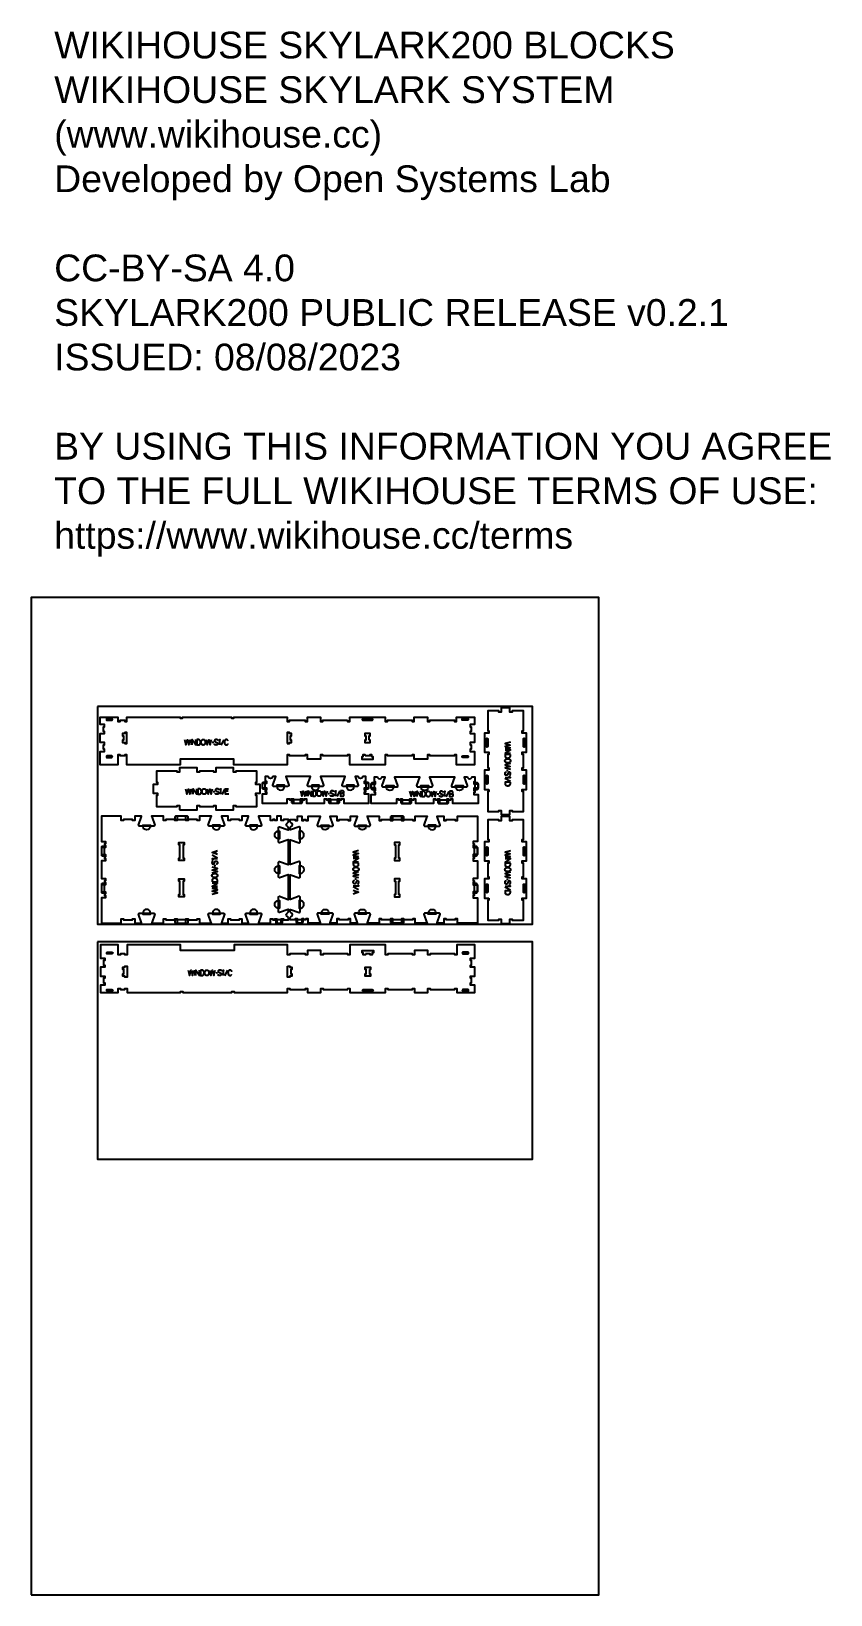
# Model space of a CAD drawing. Extents: x 0 to 4485, y 0 to 8771.
import ezdxf

# ---------------------------------------------------------------- set-up
doc = ezdxf.new("R2010")
doc.units = 0
for name, color, linetype in [('0_SHEET_SPRUCEPLY_2440X122', 1, 'CONTINUOUS'), ('1_ANYTOOL_1MMDEEP_LABELS_S', 2, 'CONTINUOUS'), ('3_ANYTOOL_CUTTHROUGH_INSID', 4, 'CONTINUOUS'), ('4_ANYTOOL_CUTTHROUGH_OUTSI', 5, 'CONTINUOUS'), ('5_ANYTOOL_HALF_MILL_9MM_IN', 3, 'CONTINUOUS'), ('DONOTCUT', 7, 'CONTINUOUS'), ('README', 1, 'CONTINUOUS')]:
    doc.layers.add(name, color=color, linetype=linetype)
doc.styles.add('ARIAL', font='arial.ttf')

msp = doc.modelspace()

# ---------------------------------------------------------------- texts
at = {"layer": 'README', "insert": (128.7, 8768.5, 0), "char_height": 150, "width": 8996.739, "attachment_point": 1, "style": 'ARIAL'}
msp.add_mtext('{\\fArial;WIKIHOUSE SKYLARK200 BLOCKS}\\P{\\fArial;WIKIHOUSE SKYLARK SYSTEM}\\P{\\fArial;(www.wikihouse.cc)}\\P{\\fArial;Developed by Open Systems Lab}\\P\\P{\\fArial;CC-BY-SA 4.0}\\P{\\fArial;SKYLARK200 PUBLIC RELEASE v0.2.1}\\P{\\fArial;ISSUED: 08/08/2023}\\P\\P{\\fArial;BY USING THIS INFORMATION YOU AGREE }\\P{\\fArial;TO THE FULL WIKIHOUSE TERMS OF USE:}\\P{\\fArial;https://www.wikihouse.cc/terms}', dxfattribs=at)

# ---------------------------------------------------------------- linework, layer by layer
at = {"layer": '0_SHEET_SPRUCEPLY_2440X122'}
for points in [[(371.7, 4982.6), (371.7, 3762.6), (2811.7, 3762.6), (2811.7, 4982.6)], [(371.7, 3662.6), (371.7, 2442.6), (2811.7, 2442.6), (2811.7, 3662.6)]]:
    msp.add_lwpolyline(points, close=True, dxfattribs=at)
at = {"layer": '1_ANYTOOL_1MMDEEP_LABELS_S', "color": 2}
for points in [[(860.2, 4797.2), (868, 4767.2), (876.4, 4796.3), (884.9, 4767.2), (892.4, 4797.2)], [(896.8, 4797.2), (896.8, 4767.2)], [(902.8, 4767.2), (902.8, 4797.2), (922.8, 4767.2), (922.8, 4797.2)], [(979.6, 4797.2), (987.4, 4767.2), (995.8, 4796.3), (1004.3, 4767.2), (1011.8, 4797.2)], [(1024, 4781.1), (1015.2, 4781)], [(1046.2, 4792.6), (1046.2, 4792.8), (1046.2, 4792.9), (1046.2, 4793), (1046.2, 4793.1), (1046.2, 4793.2), (1046.2, 4793.2), (1046.2, 4793.3), (1046.2, 4793.4), (1046.2, 4793.5), (1046.1, 4793.6), (1046.1, 4793.7), (1046.1, 4793.8), (1046.1, 4793.8), (1046.1, 4793.9), (1046, 4794), (1046, 4794.1), (1046, 4794.2), (1045.9, 4794.2), (1045.9, 4794.3), (1045.9, 4794.4), (1045.9, 4794.5), (1045.8, 4794.5), (1045.8, 4794.6), (1045.7, 4794.7), (1045.7, 4794.7), (1045.7, 4794.8), (1045.6, 4794.9), (1045.6, 4794.9), (1045.5, 4795), (1045.5, 4795.1), (1045.4, 4795.1), (1045.4, 4795.2), (1045.3, 4795.2), (1045.3, 4795.3), (1045.2, 4795.4), (1045.1, 4795.4), (1045.1, 4795.5), (1045, 4795.5), (1045, 4795.6), (1044.9, 4795.6), (1044.8, 4795.7), (1044.8, 4795.7), (1044.7, 4795.8), (1044.6, 4795.8), (1044.5, 4795.9), (1044.5, 4795.9), (1044.4, 4796), (1044.3, 4796), (1044.2, 4796.1), (1044.2, 4796.1), (1044.1, 4796.2), (1043.9, 4796.2), (1043.7, 4796.3), (1043.5, 4796.4), (1043.4, 4796.5), (1043.2, 4796.5), (1043, 4796.6), (1042.1, 4796.8), (1041.3, 4797), (1040.6, 4797.2), (1039.8, 4797.3), (1039.4, 4797.4), (1039, 4797.4), (1038.7, 4797.4), (1038.3, 4797.5), (1037.9, 4797.5), (1037.6, 4797.5), (1037.2, 4797.5), (1036.9, 4797.5), (1036.7, 4797.5), (1036.5, 4797.5), (1036.3, 4797.5), (1036.1, 4797.5), (1035.9, 4797.5), (1035.7, 4797.5), (1035.5, 4797.4), (1035.3, 4797.4), (1035.1, 4797.4), (1035, 4797.4), (1034.8, 4797.3), (1034.6, 4797.3), (1034.4, 4797.2), (1034.2, 4797.2), (1034.1, 4797.1), (1033.9, 4797.1), (1033.7, 4797), (1033.5, 4797), (1033.4, 4796.9), (1033.2, 4796.8), (1033, 4796.8), (1032.9, 4796.7), (1032.7, 4796.6), (1032.5, 4796.5), (1032.4, 4796.4), (1032.2, 4796.3), (1032, 4796.2), (1031.9, 4796.1), (1031.7, 4796), (1031.6, 4795.9), (1031.4, 4795.8), (1031.2, 4795.7), (1031.1, 4795.6), (1030.9, 4795.5), (1030.8, 4795.4), (1030.7, 4795.2), (1030.5, 4795.1), (1030.4, 4795), (1030.3, 4794.8), (1030.2, 4794.7), (1030, 4794.6), (1029.9, 4794.4), (1029.8, 4794.3), (1029.7, 4794.1), (1029.6, 4794), (1029.5, 4793.8), (1029.5, 4793.7), (1029.4, 4793.5), (1029.3, 4793.3), (1029.2, 4793.2), (1029.2, 4793), (1029.1, 4792.8), (1029, 4792.6), (1029, 4792.5), (1028.9, 4792.3), (1028.9, 4792.1), (1028.9, 4791.9), (1028.8, 4791.7), (1028.8, 4791.5), (1028.8, 4791.3), (1028.8, 4791.1), (1028.8, 4790.9), (1028.8, 4790.7), (1028.8, 4790.5), (1028.8, 4790.3), (1028.8, 4790.1), (1028.8, 4789.9), (1028.8, 4789.7), (1028.8, 4789.5), (1028.9, 4789.3), (1028.9, 4789.1), (1028.9, 4788.9), (1029, 4788.7), (1029, 4788.5), (1029.1, 4788.3), (1029.2, 4788.2), (1029.2, 4788.1), (1029.2, 4788), (1029.3, 4787.9), (1029.3, 4787.8), (1029.3, 4787.7), (1029.4, 4787.7), (1029.4, 4787.6), (1029.5, 4787.5), (1029.5, 4787.4), (1029.6, 4787.4), (1029.6, 4787.3), (1029.6, 4787.2), (1029.7, 4787.1), (1029.7, 4787), (1029.8, 4787), (1029.9, 4786.9), (1029.9, 4786.8), (1030, 4786.8), (1030, 4786.7), (1030.1, 4786.6), (1030.2, 4786.6), (1030.2, 4786.5), (1030.3, 4786.4), (1030.3, 4786.4), (1030.5, 4786.2), (1030.6, 4786.1), (1030.8, 4786), (1030.9, 4785.9), (1031.1, 4785.8), (1031.2, 4785.7), (1031.4, 4785.6), (1031.6, 4785.4), (1032.3, 4785.1), (1033, 4784.7), (1033.8, 4784.3), (1034.5, 4784), (1035.3, 4783.6), (1036.1, 4783.3), (1036.9, 4783), (1037.8, 4782.6), (1038.6, 4782.3), (1039.4, 4782), (1040.2, 4781.7), (1040.9, 4781.3), (1041.7, 4780.9), (1042.4, 4780.5), (1043.1, 4780.1), (1043.8, 4779.7), (1044, 4779.6), (1044.1, 4779.5), (1044.3, 4779.4), (1044.4, 4779.3), (1044.4, 4779.2), (1044.5, 4779.2), (1044.6, 4779.1), (1044.6, 4779.1), (1044.7, 4779), (1044.8, 4778.9), (1044.8, 4778.9), (1044.9, 4778.8), (1045, 4778.7), (1045, 4778.7), (1045.1, 4778.6), (1045.1, 4778.5), (1045.2, 4778.4), (1045.2, 4778.4), (1045.3, 4778.3), (1045.3, 4778.2), (1045.4, 4778.1), (1045.4, 4778.1), (1045.5, 4778), (1045.5, 4777.9), (1045.6, 4777.8), (1045.6, 4777.7), (1045.7, 4777.7), (1045.7, 4777.6), (1045.7, 4777.5), (1045.8, 4777.4), (1045.8, 4777.3), (1045.9, 4777.2), (1045.9, 4777.1), (1045.9, 4777.1), (1045.9, 4777), (1046, 4776.9), (1046, 4776.8), (1046, 4776.6), (1046.1, 4776.4), (1046.1, 4776.2), (1046.2, 4776), (1046.2, 4775.8), (1046.2, 4775.6), (1046.2, 4775.4), (1046.2, 4775.2), (1046.2, 4774.9), (1046.2, 4774.7), (1046.2, 4774.5), (1046.2, 4774.3), (1046.2, 4774), (1046.1, 4773.8), (1046.1, 4773.6), (1046.1, 4773.4), (1046, 4773.1), (1046, 4772.9), (1045.9, 4772.7), (1045.9, 4772.5), (1045.8, 4772.3), (1045.8, 4772.1), (1045.7, 4771.9), (1045.6, 4771.7), (1045.5, 4771.5), (1045.4, 4771.4), (1045.3, 4771.2), (1045.3, 4771), (1045.2, 4770.8), (1045, 4770.7), (1044.9, 4770.5), (1044.8, 4770.3), (1044.7, 4770.2), (1044.6, 4770), (1044.4, 4769.9), (1044.3, 4769.7), (1044.2, 4769.6), (1044, 4769.5), (1043.9, 4769.3), (1043.7, 4769.2), (1043.5, 4769.1), (1043.4, 4768.9), (1043.2, 4768.8), (1043, 4768.7), (1042.7, 4768.5), (1042.3, 4768.3), (1041.9, 4768.1), (1041.6, 4767.9), (1041.2, 4767.7), (1040.8, 4767.6), (1040.6, 4767.5), (1040.4, 4767.5), (1040.2, 4767.4), (1040, 4767.3), (1039.8, 4767.3), (1039.7, 4767.2), (1039.5, 4767.2), (1039.3, 4767.1), (1039.1, 4767.1), (1038.9, 4767), (1038.7, 4767), (1038.5, 4767), (1038.3, 4767), (1038.1, 4766.9), (1037.7, 4766.9), (1037.2, 4766.9), (1036.8, 4766.8), (1036.4, 4766.9), (1036, 4766.9), (1035.6, 4766.9), (1035.2, 4766.9), (1034.8, 4767), (1034.4, 4767), (1034, 4767.1), (1033.7, 4767.2), (1033.3, 4767.3), (1032.9, 4767.4), (1032.5, 4767.6), (1032.2, 4767.7), (1031.8, 4767.9), (1031.5, 4768), (1031.1, 4768.2), (1030.8, 4768.4), (1030.6, 4768.5), (1030.4, 4768.6), (1030.3, 4768.7), (1030.1, 4768.8), (1030, 4768.9), (1029.8, 4769), (1029.7, 4769.2), (1029.6, 4769.3), (1029.4, 4769.4), (1029.3, 4769.5), (1029.2, 4769.7), (1029.1, 4769.8), (1029, 4769.9), (1029, 4769.9), (1028.9, 4770), (1028.9, 4770.1), (1028.8, 4770.1), (1028.8, 4770.2), (1028.8, 4770.3), (1028.7, 4770.4), (1028.7, 4770.4), (1028.6, 4770.5), (1028.6, 4770.6), (1028.5, 4770.7), (1028.5, 4770.7), (1028.5, 4770.8), (1028.4, 4770.9), (1028.4, 4771), (1028.4, 4771), (1028.3, 4771.1), (1028.3, 4771.2), (1028.3, 4771.3), (1028.2, 4771.4), (1028.2, 4771.6), (1028.2, 4771.8), (1028.1, 4772), (1028.1, 4772.1), (1028.1, 4772.3), (1028, 4772.5), (1028, 4772.7), (1028, 4772.9), (1028, 4773.1)], [(1058.1, 4767.2), (1058.1, 4797.2), (1058.1, 4797.1), (1058.1, 4796.9), (1058, 4796.8), (1058, 4796.6), (1058, 4796.5), (1057.9, 4796.4), (1057.9, 4796.2), (1057.8, 4796.1), (1057.8, 4796), (1057.7, 4795.9), (1057.7, 4795.8), (1057.7, 4795.7), (1057.6, 4795.7), (1057.6, 4795.6), (1057.6, 4795.6), (1057.5, 4795.5), (1057.5, 4795.4), (1057.5, 4795.4), (1057.4, 4795.3), (1057.4, 4795.3), (1057.3, 4795.2), (1057.3, 4795.2), (1057.3, 4795.1), (1057.2, 4795.1), (1057.2, 4795), (1057.1, 4795), (1057.1, 4794.9), (1057, 4794.9), (1057, 4794.8), (1056.9, 4794.8), (1056.9, 4794.7), (1056.8, 4794.7), (1056.7, 4794.6), (1056.6, 4794.5), (1056.5, 4794.4), (1056.4, 4794.3), (1056.3, 4794.2), (1056.2, 4794.2), (1056, 4794.1), (1055.9, 4794), (1055.8, 4794), (1055.6, 4793.9), (1055.5, 4793.8), (1055.2, 4793.7), (1054.9, 4793.6), (1054.6, 4793.5), (1054.4, 4793.4), (1054.1, 4793.3), (1053.8, 4793.2), (1053.5, 4793.2), (1053.2, 4793.1), (1053, 4793), (1052.7, 4793), (1052.4, 4793), (1052.2, 4792.9), (1051.9, 4792.9), (1051.6, 4792.9), (1051.4, 4792.9), (1051.1, 4792.9)], [(1080.8, 4796.7), (1063.6, 4765.9)], [(1104.4, 4789.7), (1104.3, 4790.1), (1104.1, 4790.5), (1103.9, 4790.9), (1103.7, 4791.2), (1103.5, 4791.6), (1103.3, 4792), (1103.1, 4792.3), (1102.9, 4792.7), (1102.6, 4793), (1102.4, 4793.3), (1102.1, 4793.6), (1101.9, 4793.9), (1101.6, 4794.2), (1101.3, 4794.5), (1101, 4794.8), (1100.7, 4795.1), (1100.5, 4795.2), (1100.4, 4795.3), (1100.2, 4795.4), (1100, 4795.6), (1099.9, 4795.7), (1099.7, 4795.8), (1099.5, 4795.9), (1099.4, 4796), (1099.2, 4796.1), (1099, 4796.2), (1098.8, 4796.3), (1098.7, 4796.4), (1098.5, 4796.4), (1098.3, 4796.5), (1098.1, 4796.6), (1097.9, 4796.7), (1097.7, 4796.7), (1097.5, 4796.8), (1097.3, 4796.8), (1097.1, 4796.9), (1096.9, 4796.9), (1096.7, 4797), (1096.5, 4797), (1096.3, 4797.1), (1096.1, 4797.1), (1095.9, 4797.1), (1095.7, 4797.1), (1095.5, 4797.2), (1095.2, 4797.2), (1095, 4797.2), (1094.8, 4797.2), (1094.6, 4797.2), (1094.2, 4797.2), (1093.9, 4797.2), (1093.6, 4797.2), (1093.2, 4797.1), (1092.9, 4797.1), (1092.6, 4797), (1092.3, 4797), (1092, 4796.9), (1091.7, 4796.8), (1091.4, 4796.7), (1091.1, 4796.6), (1090.8, 4796.5), (1090.5, 4796.4), (1090.4, 4796.4), (1090.3, 4796.3), (1090.1, 4796.2), (1090, 4796.2), (1089.9, 4796.1), (1089.7, 4796), (1089.6, 4795.9), (1089.5, 4795.9), (1089.3, 4795.8), (1089.2, 4795.7), (1089.1, 4795.6), (1089, 4795.5), (1088.9, 4795.4), (1088.7, 4795.4), (1088.5, 4795.2), (1088.3, 4795), (1088, 4794.8), (1087.8, 4794.6), (1087.6, 4794.3), (1087.4, 4794.1), (1087.2, 4793.9), (1087, 4793.6), (1086.8, 4793.3), (1086.6, 4793.1), (1086.4, 4792.8), (1086.2, 4792.5), (1085.9, 4791.9), (1085.6, 4791.3), (1085.3, 4790.7), (1085, 4790.1), (1084.8, 4789.5), (1084.5, 4788.8), (1084.3, 4788.2), (1084.1, 4787.6), (1084, 4786.9), (1083.8, 4786.3), (1083.7, 4785.6), (1083.6, 4784.9), (1083.5, 4784.3), (1083.5, 4783.6), (1083.4, 4782.9), (1083.4, 4782.2), (1083.4, 4781.5), (1083.5, 4780.8), (1083.5, 4780.1), (1083.6, 4779.4), (1083.7, 4778.8), (1083.8, 4778.1), (1084, 4777.5), (1084.1, 4777.1), (1084.2, 4776.8), (1084.2, 4776.5), (1084.3, 4776.2), (1084.4, 4775.8), (1084.6, 4775.5), (1084.7, 4775.2), (1084.8, 4774.9), (1085, 4774.3), (1085.3, 4773.7), (1085.6, 4773.1), (1085.9, 4772.5), (1086.3, 4771.9), (1086.5, 4771.6), (1086.7, 4771.3), (1086.8, 4771), (1087, 4770.8), (1087.3, 4770.5), (1087.5, 4770.3), (1087.7, 4770.1), (1087.9, 4769.8), (1088.1, 4769.6), (1088.4, 4769.4), (1088.6, 4769.2), (1088.7, 4769.1), (1088.8, 4769), (1089, 4768.9), (1089.1, 4768.8), (1089.2, 4768.8), (1089.3, 4768.7), (1089.5, 4768.6), (1089.6, 4768.5), (1089.7, 4768.4), (1089.9, 4768.4), (1090, 4768.3), (1090.1, 4768.2), (1090.4, 4768.1), (1090.7, 4768), (1091, 4767.9), (1091.3, 4767.7), (1091.6, 4767.7), (1091.9, 4767.6), (1092.2, 4767.5), (1092.5, 4767.4), (1092.9, 4767.4), (1093.2, 4767.3), (1093.5, 4767.3), (1093.9, 4767.2), (1094.2, 4767.2), (1094.6, 4767.2), (1094.9, 4767.2), (1095.3, 4767.2), (1095.7, 4767.2), (1095.9, 4767.2), (1096, 4767.2), (1096.2, 4767.3), (1096.4, 4767.3), (1096.6, 4767.3), (1096.8, 4767.4), (1096.9, 4767.4), (1097.1, 4767.4), (1097.3, 4767.5), (1097.4, 4767.5), (1097.6, 4767.5), (1097.8, 4767.6), (1097.9, 4767.7), (1098.1, 4767.7), (1098.3, 4767.8), (1098.4, 4767.8), (1098.6, 4767.9), (1098.7, 4768), (1098.9, 4768), (1099, 4768.1), (1099.2, 4768.2), (1099.3, 4768.3), (1099.5, 4768.4), (1099.6, 4768.4), (1099.7, 4768.5), (1099.9, 4768.6), (1100, 4768.7), (1100.2, 4768.8), (1100.4, 4769), (1100.7, 4769.2), (1100.9, 4769.5), (1101.2, 4769.7), (1101.4, 4769.9), (1101.7, 4770.2), (1101.9, 4770.4), (1102.1, 4770.7), (1102.3, 4771), (1102.6, 4771.2), (1102.8, 4771.5), (1103, 4771.8), (1103.2, 4772.1), (1103.4, 4772.4), (1103.6, 4772.7), (1103.8, 4773)], [(2688.2, 4782.7), (2658.2, 4774.9), (2687.3, 4766.5), (2658.2, 4758), (2688.2, 4750.5)], [(2688.2, 4746.1), (2658.2, 4746.1)], [(2658.2, 4740.1), (2688.2, 4740.1), (2658.2, 4720.1), (2688.2, 4720.1)], [(2688.2, 4663.3), (2658.2, 4655.5), (2687.3, 4647.1), (2658.2, 4638.6), (2688.2, 4631.1)], [(2687.7, 4562.1), (2656.9, 4579.3)], [(2683.6, 4596.7), (2683.8, 4596.7), (2683.9, 4596.7), (2683.9, 4596.7), (2684, 4596.7), (2684.1, 4596.7), (2684.2, 4596.7), (2684.3, 4596.7), (2684.4, 4596.7), (2684.5, 4596.7), (2684.6, 4596.8), (2684.6, 4596.8), (2684.7, 4596.8), (2684.8, 4596.8), (2684.9, 4596.8), (2685, 4596.9), (2685, 4596.9), (2685.1, 4596.9), (2685.2, 4596.9), (2685.3, 4597), (2685.3, 4597), (2685.4, 4597), (2685.5, 4597.1), (2685.6, 4597.1), (2685.6, 4597.2), (2685.7, 4597.2), (2685.8, 4597.2), (2685.8, 4597.3), (2685.9, 4597.3), (2686, 4597.4), (2686, 4597.4), (2686.1, 4597.5), (2686.2, 4597.5), (2686.2, 4597.6), (2686.3, 4597.6), (2686.3, 4597.7), (2686.4, 4597.8), (2686.4, 4597.8), (2686.5, 4597.9), (2686.6, 4597.9), (2686.6, 4598), (2686.7, 4598.1), (2686.7, 4598.1), (2686.8, 4598.2), (2686.8, 4598.3), (2686.9, 4598.4), (2686.9, 4598.4), (2687, 4598.5), (2687, 4598.6), (2687, 4598.7), (2687.1, 4598.7), (2687.1, 4598.8), (2687.2, 4599), (2687.3, 4599.2), (2687.4, 4599.3), (2687.4, 4599.5), (2687.5, 4599.7), (2687.6, 4599.9), (2687.8, 4600.7), (2688, 4601.5), (2688.1, 4602.3), (2688.3, 4603.1), (2688.3, 4603.5), (2688.4, 4603.9), (2688.4, 4604.2), (2688.4, 4604.6), (2688.5, 4605), (2688.5, 4605.3), (2688.5, 4605.7), (2688.5, 4606), (2688.5, 4606.2), (2688.5, 4606.4), (2688.5, 4606.6), (2688.5, 4606.8), (2688.5, 4607), (2688.4, 4607.2), (2688.4, 4607.4), (2688.4, 4607.6), (2688.4, 4607.8), (2688.3, 4607.9), (2688.3, 4608.1), (2688.2, 4608.3), (2688.2, 4608.5), (2688.2, 4608.7), (2688.1, 4608.8), (2688, 4609), (2688, 4609.2), (2687.9, 4609.4), (2687.9, 4609.5), (2687.8, 4609.7), (2687.7, 4609.9), (2687.6, 4610), (2687.6, 4610.2), (2687.5, 4610.4), (2687.4, 4610.5), (2687.3, 4610.7), (2687.2, 4610.9), (2687.1, 4611), (2687, 4611.2), (2686.9, 4611.3), (2686.8, 4611.5), (2686.7, 4611.7), (2686.6, 4611.8), (2686.4, 4612), (2686.3, 4612.1), (2686.2, 4612.2), (2686.1, 4612.4), (2685.9, 4612.5), (2685.8, 4612.6), (2685.7, 4612.7), (2685.5, 4612.9), (2685.4, 4613), (2685.2, 4613.1), (2685.1, 4613.2), (2684.9, 4613.3), (2684.8, 4613.4), (2684.6, 4613.4), (2684.5, 4613.5), (2684.3, 4613.6), (2684.1, 4613.7), (2684, 4613.7), (2683.8, 4613.8), (2683.6, 4613.8), (2683.4, 4613.9), (2683.3, 4613.9), (2683.1, 4614), (2682.9, 4614), (2682.7, 4614.1), (2682.5, 4614.1), (2682.3, 4614.1), (2682.1, 4614.1), (2681.9, 4614.1), (2681.7, 4614.1), (2681.5, 4614.1), (2681.3, 4614.1), (2681, 4614.1), (2680.8, 4614.1), (2680.6, 4614.1), (2680.4, 4614.1), (2680.2, 4614), (2680, 4614), (2679.9, 4614), (2679.7, 4613.9), (2679.5, 4613.9), (2679.3, 4613.8), (2679.1, 4613.7), (2679.1, 4613.7), (2679, 4613.7), (2678.9, 4613.6), (2678.8, 4613.6), (2678.7, 4613.6), (2678.6, 4613.5), (2678.6, 4613.5), (2678.5, 4613.4), (2678.4, 4613.4), (2678.3, 4613.3), (2678.2, 4613.3), (2678.2, 4613.2), (2678.1, 4613.2), (2678, 4613.1), (2677.9, 4613.1), (2677.9, 4613), (2677.8, 4613), (2677.7, 4612.9), (2677.7, 4612.9), (2677.6, 4612.8), (2677.5, 4612.7), (2677.5, 4612.7), (2677.4, 4612.6), (2677.3, 4612.6), (2677.2, 4612.4), (2677.1, 4612.3), (2677, 4612.1), (2676.8, 4612), (2676.7, 4611.8), (2676.6, 4611.7), (2676.5, 4611.5), (2676.4, 4611.3), (2676, 4610.6), (2675.6, 4609.9), (2675.3, 4609.1), (2674.9, 4608.4), (2674.6, 4607.6), (2674.2, 4606.8), (2673.9, 4606), (2673.6, 4605.1), (2673.3, 4604.3), (2673, 4603.5), (2672.6, 4602.7), (2672.3, 4602), (2671.9, 4601.2), (2671.5, 4600.5), (2671.1, 4599.8), (2670.7, 4599.1), (2670.6, 4598.9), (2670.5, 4598.8), (2670.3, 4598.6), (2670.3, 4598.5), (2670.2, 4598.5), (2670.2, 4598.4), (2670.1, 4598.3), (2670, 4598.3), (2670, 4598.2), (2669.9, 4598.1), (2669.8, 4598.1), (2669.8, 4598), (2669.7, 4597.9), (2669.6, 4597.9), (2669.6, 4597.8), (2669.5, 4597.8), (2669.4, 4597.7), (2669.3, 4597.7), (2669.3, 4597.6), (2669.2, 4597.5), (2669.1, 4597.5), (2669, 4597.4), (2669, 4597.4), (2668.9, 4597.4), (2668.8, 4597.3), (2668.7, 4597.3), (2668.6, 4597.2), (2668.5, 4597.2), (2668.5, 4597.1), (2668.4, 4597.1), (2668.3, 4597.1), (2668.2, 4597), (2668.1, 4597), (2668, 4597), (2667.9, 4597), (2667.8, 4596.9), (2667.7, 4596.9), (2667.6, 4596.8), (2667.4, 4596.8), (2667.2, 4596.8), (2667, 4596.7), (2666.8, 4596.7), (2666.6, 4596.7), (2666.3, 4596.7), (2666.1, 4596.7), (2665.9, 4596.7), (2665.7, 4596.7), (2665.5, 4596.7), (2665.2, 4596.7), (2665, 4596.7), (2664.8, 4596.7), (2664.6, 4596.8), (2664.3, 4596.8), (2664.1, 4596.9), (2663.9, 4596.9), (2663.7, 4597), (2663.5, 4597), (2663.3, 4597.1), (2663.1, 4597.1), (2662.9, 4597.2), (2662.7, 4597.3), (2662.5, 4597.4), (2662.3, 4597.5), (2662.2, 4597.5), (2662, 4597.6), (2661.8, 4597.7), (2661.6, 4597.9), (2661.5, 4598), (2661.3, 4598.1), (2661.2, 4598.2), (2661, 4598.3), (2660.9, 4598.5), (2660.7, 4598.6), (2660.6, 4598.7), (2660.4, 4598.9), (2660.3, 4599), (2660.2, 4599.2), (2660, 4599.4), (2659.9, 4599.5), (2659.8, 4599.7), (2659.7, 4599.9), (2659.5, 4600.2), (2659.3, 4600.6), (2659.1, 4601), (2658.9, 4601.3), (2658.7, 4601.7), (2658.6, 4602.1), (2658.5, 4602.3), (2658.4, 4602.5), (2658.4, 4602.7), (2658.3, 4602.9), (2658.2, 4603), (2658.2, 4603.2), (2658.1, 4603.4), (2658.1, 4603.6), (2658.1, 4603.8), (2658, 4604), (2658, 4604.2), (2658, 4604.4), (2657.9, 4604.6), (2657.9, 4604.8), (2657.9, 4605.2), (2657.8, 4605.7), (2657.8, 4606.1), (2657.8, 4606.5), (2657.8, 4606.9), (2657.9, 4607.3), (2657.9, 4607.7), (2658, 4608.1), (2658, 4608.5), (2658.1, 4608.9), (2658.2, 4609.2), (2658.3, 4609.6), (2658.4, 4610), (2658.5, 4610.4), (2658.7, 4610.7), (2658.8, 4611.1), (2659, 4611.4), (2659.2, 4611.8), (2659.4, 4612.1), (2659.5, 4612.3), (2659.6, 4612.5), (2659.7, 4612.6), (2659.8, 4612.8), (2659.9, 4612.9), (2660, 4613.1), (2660.1, 4613.2), (2660.2, 4613.3), (2660.4, 4613.5), (2660.5, 4613.6), (2660.6, 4613.7), (2660.8, 4613.8), (2660.8, 4613.9), (2660.9, 4613.9), (2661, 4614), (2661, 4614), (2661.1, 4614.1), (2661.2, 4614.1), (2661.2, 4614.1), (2661.3, 4614.2), (2661.4, 4614.2), (2661.5, 4614.3), (2661.5, 4614.3), (2661.6, 4614.3), (2661.7, 4614.4), (2661.8, 4614.4), (2661.9, 4614.5), (2661.9, 4614.5), (2662, 4614.5), (2662.1, 4614.5), (2662.2, 4614.6), (2662.3, 4614.6), (2662.4, 4614.7), (2662.6, 4614.7), (2662.8, 4614.7), (2662.9, 4614.8), (2663.1, 4614.8), (2663.3, 4614.8), (2663.5, 4614.8), (2663.7, 4614.9), (2663.8, 4614.9), (2664, 4614.9)], [(2658.2, 4584.8), (2688.2, 4584.8), (2688.1, 4584.8), (2687.9, 4584.8), (2687.8, 4584.9), (2687.6, 4584.9), (2687.5, 4584.9), (2687.3, 4585), (2687.2, 4585), (2687.1, 4585.1), (2686.9, 4585.1), (2686.8, 4585.2), (2686.8, 4585.2), (2686.7, 4585.2), (2686.6, 4585.3), (2686.6, 4585.3), (2686.5, 4585.3), (2686.5, 4585.4), (2686.4, 4585.4), (2686.4, 4585.4), (2686.3, 4585.5), (2686.2, 4585.5), (2686.2, 4585.5), (2686.1, 4585.6), (2686.1, 4585.6), (2686, 4585.7), (2686, 4585.7), (2685.9, 4585.8), (2685.9, 4585.8), (2685.8, 4585.9), (2685.8, 4585.9), (2685.7, 4585.9), (2685.7, 4586), (2685.6, 4586), (2685.5, 4586.2), (2685.5, 4586.3), (2685.4, 4586.4), (2685.3, 4586.5), (2685.2, 4586.6), (2685.1, 4586.7), (2685.1, 4586.9), (2685, 4587), (2684.9, 4587.1), (2684.9, 4587.3), (2684.8, 4587.4), (2684.7, 4587.7), (2684.6, 4588), (2684.5, 4588.3), (2684.4, 4588.5), (2684.3, 4588.8), (2684.2, 4589.1), (2684.1, 4589.4), (2684.1, 4589.6), (2684, 4589.9), (2684, 4590.2), (2683.9, 4590.5), (2683.9, 4590.7), (2683.9, 4591), (2683.8, 4591.3), (2683.8, 4591.5), (2683.8, 4591.8)], [(2672, 4618.9), (2672, 4627.7)], [(865.4, 4520.8), (873.1, 4490.8), (881.6, 4519.9), (890.1, 4490.8), (897.6, 4520.8)], [(901.9, 4520.8), (901.9, 4490.8)], [(907.9, 4490.8), (907.9, 4520.8), (928, 4490.8), (928, 4520.8)], [(984.8, 4520.8), (992.5, 4490.8), (1001, 4519.9), (1009.5, 4490.8), (1017, 4520.8)], [(1029.2, 4504.7), (1020.4, 4504.6)], [(1051.4, 4516.2), (1051.4, 4516.4), (1051.4, 4516.5), (1051.4, 4516.6), (1051.4, 4516.7), (1051.4, 4516.8), (1051.4, 4516.8), (1051.4, 4516.9), (1051.4, 4517), (1051.4, 4517.1), (1051.3, 4517.2), (1051.3, 4517.3), (1051.3, 4517.4), (1051.3, 4517.4), (1051.3, 4517.5), (1051.2, 4517.6), (1051.2, 4517.7), (1051.2, 4517.7), (1051.1, 4517.8), (1051.1, 4517.9), (1051.1, 4518), (1051, 4518), (1051, 4518.1), (1051, 4518.2), (1050.9, 4518.3), (1050.9, 4518.3), (1050.8, 4518.4), (1050.8, 4518.5), (1050.8, 4518.5), (1050.7, 4518.6), (1050.7, 4518.7), (1050.6, 4518.7), (1050.6, 4518.8), (1050.5, 4518.8), (1050.5, 4518.9), (1050.4, 4519), (1050.3, 4519), (1050.3, 4519.1), (1050.2, 4519.1), (1050.2, 4519.2), (1050.1, 4519.2), (1050, 4519.3), (1050, 4519.3), (1049.9, 4519.4), (1049.8, 4519.4), (1049.7, 4519.5), (1049.7, 4519.5), (1049.6, 4519.6), (1049.5, 4519.6), (1049.4, 4519.7), (1049.3, 4519.7), (1049.3, 4519.8), (1049.1, 4519.8), (1048.9, 4519.9), (1048.7, 4520), (1048.6, 4520.1), (1048.4, 4520.1), (1048.2, 4520.2), (1047.3, 4520.4), (1046.5, 4520.6), (1045.8, 4520.8), (1045, 4520.9), (1044.6, 4521), (1044.2, 4521), (1043.9, 4521), (1043.5, 4521.1), (1043.1, 4521.1), (1042.8, 4521.1), (1042.4, 4521.1), (1042, 4521.1), (1041.9, 4521.1), (1041.7, 4521.1), (1041.5, 4521.1), (1041.3, 4521.1), (1041.1, 4521.1), (1040.9, 4521.1), (1040.7, 4521), (1040.5, 4521), (1040.3, 4521), (1040.2, 4521), (1040, 4520.9), (1039.8, 4520.9), (1039.6, 4520.8), (1039.4, 4520.8), (1039.3, 4520.7), (1039.1, 4520.7), (1038.9, 4520.6), (1038.7, 4520.6), (1038.6, 4520.5), (1038.4, 4520.4), (1038.2, 4520.3), (1038, 4520.3), (1037.9, 4520.2), (1037.7, 4520.1), (1037.5, 4520), (1037.4, 4519.9), (1037.2, 4519.8), (1037.1, 4519.7), (1036.9, 4519.6), (1036.7, 4519.5), (1036.6, 4519.4), (1036.4, 4519.3), (1036.3, 4519.2), (1036.1, 4519.1), (1036, 4519), (1035.8, 4518.8), (1035.7, 4518.7), (1035.6, 4518.6), (1035.5, 4518.4), (1035.3, 4518.3), (1035.2, 4518.2), (1035.1, 4518), (1035, 4517.9), (1034.9, 4517.7), (1034.8, 4517.6), (1034.7, 4517.4), (1034.6, 4517.3), (1034.6, 4517.1), (1034.5, 4516.9), (1034.4, 4516.8), (1034.4, 4516.6), (1034.3, 4516.4), (1034.2, 4516.2), (1034.2, 4516.1), (1034.1, 4515.9), (1034.1, 4515.7), (1034.1, 4515.5), (1034, 4515.3), (1034, 4515.1), (1034, 4514.9), (1034, 4514.7), (1034, 4514.5), (1033.9, 4514.3), (1033.9, 4514.1), (1033.9, 4513.9), (1034, 4513.7), (1034, 4513.5), (1034, 4513.3), (1034, 4513.1), (1034, 4512.9), (1034.1, 4512.7), (1034.1, 4512.5), (1034.2, 4512.3), (1034.2, 4512.1), (1034.3, 4511.9), (1034.3, 4511.8), (1034.4, 4511.7), (1034.4, 4511.6), (1034.4, 4511.5), (1034.5, 4511.4), (1034.5, 4511.3), (1034.6, 4511.3), (1034.6, 4511.2), (1034.7, 4511.1), (1034.7, 4511), (1034.7, 4510.9), (1034.8, 4510.9), (1034.8, 4510.8), (1034.9, 4510.7), (1034.9, 4510.6), (1035, 4510.6), (1035.1, 4510.5), (1035.1, 4510.4), (1035.2, 4510.4), (1035.2, 4510.3), (1035.3, 4510.2), (1035.3, 4510.2), (1035.4, 4510.1), (1035.5, 4510), (1035.5, 4510), (1035.7, 4509.8), (1035.8, 4509.7), (1036, 4509.6), (1036.1, 4509.5), (1036.3, 4509.4), (1036.4, 4509.3), (1036.6, 4509.1), (1036.8, 4509), (1037.5, 4508.7), (1038.2, 4508.3), (1039, 4507.9), (1039.7, 4507.6), (1040.5, 4507.2), (1041.3, 4506.9), (1042.1, 4506.6), (1042.9, 4506.2), (1043.8, 4505.9), (1044.6, 4505.6), (1045.4, 4505.3), (1046.1, 4504.9), (1046.9, 4504.5), (1047.6, 4504.1), (1048.3, 4503.7), (1049, 4503.3), (1049.2, 4503.2), (1049.3, 4503.1), (1049.5, 4503), (1049.5, 4502.9), (1049.6, 4502.8), (1049.7, 4502.8), (1049.8, 4502.7), (1049.8, 4502.7), (1049.9, 4502.6), (1050, 4502.5), (1050, 4502.5), (1050.1, 4502.4), (1050.2, 4502.3), (1050.2, 4502.3), (1050.3, 4502.2), (1050.3, 4502.1), (1050.4, 4502), (1050.4, 4502), (1050.5, 4501.9), (1050.5, 4501.8), (1050.6, 4501.7), (1050.6, 4501.7), (1050.7, 4501.6), (1050.7, 4501.5), (1050.8, 4501.4), (1050.8, 4501.3), (1050.9, 4501.3), (1050.9, 4501.2), (1050.9, 4501.1), (1051, 4501), (1051, 4500.9), (1051, 4500.8), (1051.1, 4500.7), (1051.1, 4500.6), (1051.1, 4500.6), (1051.2, 4500.5), (1051.2, 4500.4), (1051.2, 4500.2), (1051.3, 4500), (1051.3, 4499.8), (1051.4, 4499.6), (1051.4, 4499.4), (1051.4, 4499.2), (1051.4, 4499), (1051.4, 4498.8), (1051.4, 4498.5), (1051.4, 4498.3), (1051.4, 4498.1), (1051.4, 4497.9), (1051.4, 4497.6), (1051.3, 4497.4), (1051.3, 4497.2), (1051.3, 4497), (1051.2, 4496.7), (1051.2, 4496.5), (1051.1, 4496.3), (1051.1, 4496.1), (1051, 4495.9), (1051, 4495.7), (1050.9, 4495.5), (1050.8, 4495.3), (1050.7, 4495.1), (1050.6, 4495), (1050.5, 4494.8), (1050.4, 4494.6), (1050.3, 4494.4), (1050.2, 4494.3), (1050.1, 4494.1), (1050, 4493.9), (1049.9, 4493.8), (1049.8, 4493.6), (1049.6, 4493.5), (1049.5, 4493.3), (1049.3, 4493.2), (1049.2, 4493.1), (1049.1, 4492.9), (1048.9, 4492.8), (1048.7, 4492.7), (1048.6, 4492.5), (1048.4, 4492.4), (1048.2, 4492.3), (1047.9, 4492.1), (1047.5, 4491.9), (1047.1, 4491.7), (1046.8, 4491.5), (1046.4, 4491.3), (1046, 4491.2), (1045.8, 4491.1), (1045.6, 4491.1), (1045.4, 4491), (1045.2, 4490.9), (1045, 4490.9), (1044.8, 4490.8), (1044.6, 4490.8), (1044.5, 4490.7), (1044.3, 4490.7), (1044.1, 4490.6), (1043.9, 4490.6), (1043.7, 4490.6), (1043.5, 4490.5), (1043.3, 4490.5), (1042.8, 4490.5), (1042.4, 4490.5), (1042, 4490.4), (1041.6, 4490.4), (1041.2, 4490.5), (1040.8, 4490.5), (1040.4, 4490.5), (1040, 4490.6), (1039.6, 4490.6), (1039.2, 4490.7), (1038.8, 4490.8), (1038.5, 4490.9), (1038.1, 4491), (1037.7, 4491.2), (1037.4, 4491.3), (1037, 4491.5), (1036.7, 4491.6), (1036.3, 4491.8), (1036, 4492), (1035.8, 4492.1), (1035.6, 4492.2), (1035.5, 4492.3), (1035.3, 4492.4), (1035.2, 4492.5), (1035, 4492.6), (1034.9, 4492.8), (1034.8, 4492.9), (1034.6, 4493), (1034.5, 4493.1), (1034.4, 4493.3), (1034.3, 4493.4), (1034.2, 4493.5), (1034.2, 4493.5), (1034.1, 4493.6), (1034.1, 4493.7), (1034, 4493.7), (1034, 4493.8), (1033.9, 4493.9), (1033.9, 4493.9), (1033.9, 4494), (1033.8, 4494.1), (1033.8, 4494.2), (1033.7, 4494.2), (1033.7, 4494.3), (1033.7, 4494.4), (1033.6, 4494.5), (1033.6, 4494.6), (1033.6, 4494.6), (1033.5, 4494.7), (1033.5, 4494.8), (1033.5, 4494.9), (1033.4, 4495), (1033.4, 4495.2), (1033.3, 4495.4), (1033.3, 4495.6), (1033.3, 4495.7), (1033.3, 4495.9), (1033.2, 4496.1), (1033.2, 4496.3), (1033.2, 4496.5), (1033.2, 4496.7)], [(1063.3, 4490.8), (1063.3, 4520.8), (1063.3, 4520.7), (1063.3, 4520.5), (1063.2, 4520.4), (1063.2, 4520.2), (1063.2, 4520.1), (1063.1, 4520), (1063.1, 4519.8), (1063, 4519.7), (1063, 4519.6), (1062.9, 4519.4), (1062.9, 4519.4), (1062.9, 4519.3), (1062.8, 4519.3), (1062.8, 4519.2), (1062.8, 4519.1), (1062.7, 4519.1), (1062.7, 4519), (1062.7, 4519), (1062.6, 4518.9), (1062.6, 4518.9), (1062.5, 4518.8), (1062.5, 4518.8), (1062.5, 4518.7), (1062.4, 4518.7), (1062.4, 4518.6), (1062.3, 4518.6), (1062.3, 4518.5), (1062.2, 4518.5), (1062.2, 4518.4), (1062.1, 4518.4), (1062.1, 4518.3), (1062, 4518.3), (1061.9, 4518.2), (1061.8, 4518.1), (1061.7, 4518), (1061.6, 4517.9), (1061.5, 4517.8), (1061.4, 4517.8), (1061.2, 4517.7), (1061.1, 4517.6), (1061, 4517.6), (1060.8, 4517.5), (1060.7, 4517.4), (1060.4, 4517.3), (1060.1, 4517.2), (1059.8, 4517.1), (1059.5, 4517), (1059.3, 4516.9), (1059, 4516.8), (1058.7, 4516.8), (1058.4, 4516.7), (1058.2, 4516.6), (1057.9, 4516.6), (1057.6, 4516.6), (1057.4, 4516.5), (1057.1, 4516.5), (1056.8, 4516.5), (1056.6, 4516.5), (1056.3, 4516.5)], [(1086, 4520.3), (1068.8, 4489.5)], [(1108.4, 4490.8), (1089.4, 4490.8), (1089.4, 4520.8), (1107.3, 4520.8)], [(1104.1, 4506.9), (1089.4, 4506.9)], [(1510.2, 4509.4), (1517.9, 4479.4), (1526.3, 4508.5), (1534.8, 4479.4), (1542.3, 4509.4)], [(1546.7, 4509.4), (1546.7, 4479.4)], [(1552.7, 4479.4), (1552.7, 4509.4), (1572.7, 4479.4), (1572.7, 4509.4)], [(1629.6, 4509.4), (1637.3, 4479.4), (1645.7, 4508.5), (1654.2, 4479.4), (1661.7, 4509.4)], [(1673.9, 4493.3), (1665.1, 4493.2)], [(1696.2, 4504.8), (1696.2, 4505), (1696.2, 4505.1), (1696.2, 4505.2), (1696.2, 4505.3), (1696.1, 4505.4), (1696.1, 4505.4), (1696.1, 4505.5), (1696.1, 4505.6), (1696.1, 4505.7), (1696.1, 4505.8), (1696.1, 4505.9), (1696, 4506), (1696, 4506), (1696, 4506.1), (1696, 4506.2), (1695.9, 4506.3), (1695.9, 4506.4), (1695.9, 4506.4), (1695.9, 4506.5), (1695.8, 4506.6), (1695.8, 4506.7), (1695.8, 4506.7), (1695.7, 4506.8), (1695.7, 4506.9), (1695.6, 4506.9), (1695.6, 4507), (1695.5, 4507.1), (1695.5, 4507.1), (1695.5, 4507.2), (1695.4, 4507.3), (1695.4, 4507.3), (1695.3, 4507.4), (1695.3, 4507.4), (1695.2, 4507.5), (1695.1, 4507.6), (1695.1, 4507.6), (1695, 4507.7), (1695, 4507.7), (1694.9, 4507.8), (1694.8, 4507.8), (1694.8, 4507.9), (1694.7, 4507.9), (1694.6, 4508), (1694.6, 4508), (1694.5, 4508.1), (1694.4, 4508.1), (1694.3, 4508.2), (1694.3, 4508.2), (1694.2, 4508.3), (1694.1, 4508.3), (1694, 4508.4), (1693.8, 4508.4), (1693.7, 4508.5), (1693.5, 4508.6), (1693.3, 4508.7), (1693.1, 4508.7), (1692.9, 4508.8), (1692.1, 4509), (1691.3, 4509.2), (1690.5, 4509.4), (1689.7, 4509.5), (1689.4, 4509.6), (1689, 4509.6), (1688.6, 4509.6), (1688.2, 4509.7), (1687.9, 4509.7), (1687.5, 4509.7), (1687.1, 4509.7), (1686.8, 4509.7), (1686.6, 4509.7), (1686.4, 4509.7), (1686.2, 4509.7), (1686, 4509.7), (1685.8, 4509.7), (1685.6, 4509.7), (1685.5, 4509.6), (1685.3, 4509.6), (1685.1, 4509.6), (1684.9, 4509.6), (1684.7, 4509.5), (1684.5, 4509.5), (1684.4, 4509.4), (1684.2, 4509.4), (1684, 4509.3), (1683.8, 4509.3), (1683.6, 4509.2), (1683.5, 4509.2), (1683.3, 4509.1), (1683.1, 4509), (1683, 4509), (1682.8, 4508.9), (1682.6, 4508.8), (1682.5, 4508.7), (1682.3, 4508.6), (1682.1, 4508.5), (1682, 4508.4), (1681.8, 4508.3), (1681.6, 4508.2), (1681.5, 4508.1), (1681.3, 4508), (1681.2, 4507.9), (1681, 4507.8), (1680.9, 4507.7), (1680.7, 4507.6), (1680.6, 4507.4), (1680.5, 4507.3), (1680.3, 4507.2), (1680.2, 4507), (1680.1, 4506.9), (1680, 4506.8), (1679.9, 4506.6), (1679.8, 4506.5), (1679.7, 4506.3), (1679.6, 4506.2), (1679.5, 4506), (1679.4, 4505.9), (1679.3, 4505.7), (1679.2, 4505.5), (1679.2, 4505.4), (1679.1, 4505.2), (1679, 4505), (1679, 4504.8), (1678.9, 4504.7), (1678.9, 4504.5), (1678.8, 4504.3), (1678.8, 4504.1), (1678.8, 4503.9), (1678.8, 4503.7), (1678.7, 4503.5), (1678.7, 4503.3), (1678.7, 4503.1), (1678.7, 4502.9), (1678.7, 4502.7), (1678.7, 4502.5), (1678.7, 4502.3), (1678.7, 4502.1), (1678.7, 4501.9), (1678.8, 4501.7), (1678.8, 4501.5), (1678.8, 4501.3), (1678.9, 4501.1), (1678.9, 4500.9), (1679, 4500.7), (1679, 4500.5), (1679.1, 4500.4), (1679.1, 4500.3), (1679.2, 4500.2), (1679.2, 4500.1), (1679.2, 4500), (1679.3, 4499.9), (1679.3, 4499.9), (1679.4, 4499.8), (1679.4, 4499.7), (1679.4, 4499.6), (1679.5, 4499.6), (1679.5, 4499.5), (1679.6, 4499.4), (1679.6, 4499.3), (1679.7, 4499.2), (1679.7, 4499.2), (1679.8, 4499.1), (1679.9, 4499), (1679.9, 4499), (1680, 4498.9), (1680, 4498.8), (1680.1, 4498.8), (1680.2, 4498.7), (1680.2, 4498.6), (1680.3, 4498.6), (1680.4, 4498.4), (1680.6, 4498.3), (1680.7, 4498.2), (1680.9, 4498.1), (1681, 4498), (1681.2, 4497.9), (1681.3, 4497.8), (1681.5, 4497.6), (1682.2, 4497.3), (1683, 4496.9), (1683.7, 4496.5), (1684.5, 4496.2), (1685.3, 4495.8), (1686.1, 4495.5), (1686.9, 4495.2), (1687.7, 4494.8), (1688.5, 4494.5), (1689.3, 4494.2), (1690.1, 4493.9), (1690.9, 4493.5), (1691.6, 4493.1), (1692.3, 4492.7), (1693, 4492.3), (1693.7, 4491.9), (1693.9, 4491.8), (1694.1, 4491.7), (1694.2, 4491.6), (1694.3, 4491.5), (1694.4, 4491.4), (1694.4, 4491.4), (1694.5, 4491.3), (1694.6, 4491.3), (1694.6, 4491.2), (1694.7, 4491.1), (1694.8, 4491.1), (1694.8, 4491), (1694.9, 4490.9), (1695, 4490.9), (1695, 4490.8), (1695.1, 4490.7), (1695.1, 4490.6), (1695.2, 4490.6), (1695.2, 4490.5), (1695.3, 4490.4), (1695.3, 4490.3), (1695.4, 4490.3), (1695.4, 4490.2), (1695.5, 4490.1), (1695.5, 4490), (1695.6, 4489.9), (1695.6, 4489.9), (1695.6, 4489.8), (1695.7, 4489.7), (1695.7, 4489.6), (1695.8, 4489.5), (1695.8, 4489.4), (1695.8, 4489.3), (1695.9, 4489.3), (1695.9, 4489.2), (1695.9, 4489.1), (1695.9, 4489), (1696, 4488.8), (1696, 4488.6), (1696.1, 4488.4), (1696.1, 4488.2), (1696.1, 4488), (1696.1, 4487.8), (1696.2, 4487.6), (1696.2, 4487.4), (1696.2, 4487.1), (1696.2, 4486.9), (1696.1, 4486.7), (1696.1, 4486.5), (1696.1, 4486.2), (1696.1, 4486), (1696.1, 4485.8), (1696, 4485.6), (1696, 4485.3), (1695.9, 4485.1), (1695.9, 4484.9), (1695.8, 4484.7), (1695.8, 4484.5), (1695.7, 4484.3), (1695.6, 4484.1), (1695.5, 4483.9), (1695.5, 4483.7), (1695.4, 4483.6), (1695.3, 4483.4), (1695.2, 4483.2), (1695.1, 4483), (1695, 4482.9), (1694.9, 4482.7), (1694.8, 4482.5), (1694.6, 4482.4), (1694.5, 4482.2), (1694.4, 4482.1), (1694.2, 4481.9), (1694.1, 4481.8), (1693.9, 4481.7), (1693.8, 4481.5), (1693.6, 4481.4), (1693.5, 4481.3), (1693.3, 4481.1), (1693.1, 4481), (1693, 4480.9), (1692.6, 4480.7), (1692.2, 4480.5), (1691.9, 4480.3), (1691.5, 4480.1), (1691.1, 4479.9), (1690.7, 4479.8), (1690.6, 4479.7), (1690.4, 4479.7), (1690.2, 4479.6), (1690, 4479.5), (1689.8, 4479.5), (1689.6, 4479.4), (1689.4, 4479.4), (1689.2, 4479.3), (1689, 4479.3), (1688.8, 4479.2), (1688.6, 4479.2), (1688.4, 4479.2), (1688.2, 4479.2), (1688, 4479.1), (1687.6, 4479.1), (1687.2, 4479.1), (1686.8, 4479), (1686.4, 4479.1), (1685.9, 4479.1), (1685.5, 4479.1), (1685.1, 4479.1), (1684.7, 4479.2), (1684.4, 4479.2), (1684, 4479.3), (1683.6, 4479.4), (1683.2, 4479.5), (1682.8, 4479.6), (1682.5, 4479.8), (1682.1, 4479.9), (1681.8, 4480.1), (1681.4, 4480.2), (1681, 4480.4), (1680.7, 4480.6), (1680.5, 4480.7), (1680.4, 4480.8), (1680.2, 4480.9), (1680.1, 4481), (1679.9, 4481.1), (1679.8, 4481.2), (1679.6, 4481.4), (1679.5, 4481.5), (1679.4, 4481.6), (1679.3, 4481.7), (1679.1, 4481.9), (1679, 4482), (1679, 4482.1), (1678.9, 4482.1), (1678.9, 4482.2), (1678.8, 4482.3), (1678.8, 4482.3), (1678.7, 4482.4), (1678.7, 4482.5), (1678.6, 4482.6), (1678.6, 4482.6), (1678.6, 4482.7), (1678.5, 4482.8), (1678.5, 4482.9), (1678.5, 4482.9), (1678.4, 4483), (1678.4, 4483.1), (1678.3, 4483.2), (1678.3, 4483.2), (1678.3, 4483.3), (1678.3, 4483.4), (1678.2, 4483.5), (1678.2, 4483.6), (1678.1, 4483.8), (1678.1, 4484), (1678.1, 4484.2), (1678, 4484.3), (1678, 4484.5), (1678, 4484.7), (1678, 4484.9), (1678, 4485.1), (1678, 4485.3)], [(1708, 4479.4), (1708, 4509.4), (1708, 4509.3), (1708, 4509.1), (1708, 4509), (1707.9, 4508.8), (1707.9, 4508.7), (1707.9, 4508.6), (1707.8, 4508.4), (1707.8, 4508.3), (1707.7, 4508.2), (1707.7, 4508.1), (1707.6, 4508), (1707.6, 4507.9), (1707.6, 4507.9), (1707.5, 4507.8), (1707.5, 4507.8), (1707.5, 4507.7), (1707.4, 4507.6), (1707.4, 4507.6), (1707.4, 4507.5), (1707.3, 4507.5), (1707.3, 4507.4), (1707.2, 4507.4), (1707.2, 4507.3), (1707.2, 4507.3), (1707.1, 4507.2), (1707.1, 4507.2), (1707, 4507.1), (1707, 4507.1), (1706.9, 4507), (1706.9, 4507), (1706.8, 4506.9), (1706.8, 4506.9), (1706.7, 4506.8), (1706.6, 4506.7), (1706.5, 4506.6), (1706.3, 4506.5), (1706.2, 4506.4), (1706.1, 4506.4), (1706, 4506.3), (1705.8, 4506.2), (1705.7, 4506.2), (1705.6, 4506.1), (1705.4, 4506), (1705.1, 4505.9), (1704.9, 4505.8), (1704.6, 4505.7), (1704.3, 4505.6), (1704, 4505.5), (1703.7, 4505.4), (1703.5, 4505.4), (1703.2, 4505.3), (1702.9, 4505.2), (1702.6, 4505.2), (1702.4, 4505.2), (1702.1, 4505.1), (1701.8, 4505.1), (1701.6, 4505.1), (1701.3, 4505.1), (1701.1, 4505.1)], [(1730.8, 4508.9), (1713.6, 4478.1)], [(1734.2, 4495.7), (1744.7, 4495.8), (1745.1, 4495.9), (1745.5, 4495.9), (1745.9, 4496), (1746.3, 4496), (1746.7, 4496.1), (1747, 4496.2), (1747.4, 4496.3), (1747.8, 4496.3), (1748.1, 4496.4), (1748.5, 4496.6), (1748.8, 4496.7), (1749.2, 4496.8), (1749.5, 4496.9), (1749.8, 4497.1), (1750.1, 4497.2), (1750.5, 4497.4), (1750.5, 4497.5), (1750.6, 4497.5), (1750.7, 4497.5), (1750.8, 4497.6), (1750.8, 4497.6), (1750.9, 4497.7), (1751, 4497.7), (1751, 4497.8), (1751.1, 4497.8), (1751.2, 4497.9), (1751.2, 4498), (1751.3, 4498), (1751.4, 4498.1), (1751.4, 4498.1), (1751.5, 4498.2), (1751.6, 4498.3), (1751.6, 4498.3), (1751.7, 4498.4), (1751.7, 4498.5), (1751.8, 4498.5), (1751.8, 4498.6), (1751.9, 4498.7), (1751.9, 4498.7), (1752, 4498.8), (1752, 4498.9), (1752.1, 4499), (1752.1, 4499.1), (1752.2, 4499.1), (1752.2, 4499.2), (1752.3, 4499.3), (1752.3, 4499.4), (1752.3, 4499.5), (1752.4, 4499.6), (1752.4, 4499.6), (1752.5, 4499.8), (1752.5, 4500), (1752.6, 4500.2), (1752.7, 4500.4), (1752.7, 4500.6), (1752.8, 4500.8), (1752.8, 4501), (1752.8, 4501.2), (1752.9, 4501.5), (1752.9, 4501.7), (1752.9, 4501.9), (1752.9, 4502.2), (1753, 4502.4), (1753, 4502.7), (1753, 4502.9), (1753, 4503.3), (1752.9, 4503.5), (1752.9, 4503.7), (1752.9, 4503.9), (1752.9, 4504.1), (1752.9, 4504.3), (1752.9, 4504.4), (1752.8, 4504.6), (1752.8, 4504.8), (1752.8, 4505), (1752.7, 4505.1), (1752.7, 4505.3), (1752.6, 4505.4), (1752.6, 4505.6), (1752.5, 4505.8), (1752.5, 4505.9), (1752.4, 4506), (1752.4, 4506.2), (1752.3, 4506.3), (1752.2, 4506.5), (1752.2, 4506.6), (1752.1, 4506.7), (1752, 4506.9), (1751.9, 4507), (1751.9, 4507.1), (1751.8, 4507.2), (1751.7, 4507.3), (1751.6, 4507.5), (1751.5, 4507.6), (1751.4, 4507.7), (1751.3, 4507.8), (1751.2, 4507.9), (1751.1, 4508), (1751, 4508.1), (1750.8, 4508.2), (1750.7, 4508.2), (1750.6, 4508.3), (1750.5, 4508.4), (1750.4, 4508.5), (1750.2, 4508.6), (1750.1, 4508.6), (1749.9, 4508.7), (1749.8, 4508.8), (1749.7, 4508.8), (1749.5, 4508.9), (1749.4, 4508.9), (1749.2, 4509), (1749, 4509), (1748.9, 4509.1), (1748.7, 4509.1), (1748.5, 4509.2), (1748.4, 4509.2), (1748.2, 4509.2), (1748, 4509.3), (1747.8, 4509.3), (1747.7, 4509.3), (1747.5, 4509.3), (1747.3, 4509.4), (1747.1, 4509.4), (1746.7, 4509.4), (1746.3, 4509.4), (1734.2, 4509.4)], [(1734.2, 4509.4), (1734.2, 4479.4), (1743.9, 4479.4), (1746.4, 4479.3), (1746.6, 4479.3), (1746.9, 4479.3), (1747.1, 4479.3), (1747.3, 4479.3), (1747.5, 4479.3), (1747.7, 4479.4), (1747.9, 4479.4), (1748.1, 4479.4), (1748.4, 4479.5), (1748.6, 4479.5), (1748.7, 4479.6), (1748.9, 4479.6), (1749.1, 4479.7), (1749.3, 4479.7), (1749.5, 4479.8), (1749.7, 4479.9), (1749.9, 4480), (1750, 4480.1), (1750.2, 4480.2), (1750.4, 4480.3), (1750.6, 4480.4), (1750.7, 4480.5), (1750.9, 4480.6), (1751, 4480.7), (1751.2, 4480.8), (1751.3, 4481), (1751.5, 4481.1), (1751.6, 4481.3), (1751.8, 4481.4), (1751.9, 4481.6), (1752, 4481.7), (1752.2, 4481.9), (1752.3, 4482.1), (1752.4, 4482.2), (1752.5, 4482.4), (1752.7, 4482.6), (1752.8, 4482.8), (1752.9, 4482.9), (1753, 4483.1), (1753.1, 4483.3), (1753.2, 4483.5), (1753.3, 4483.7), (1753.4, 4483.8), (1753.4, 4484), (1753.5, 4484.2), (1753.6, 4484.4), (1753.7, 4484.6), (1753.7, 4484.8), (1753.8, 4485), (1753.8, 4485.1), (1753.9, 4485.3), (1754, 4485.5), (1754, 4485.7), (1754, 4485.9), (1754.1, 4486.1), (1754.1, 4486.3), (1754.1, 4486.5), (1754.2, 4486.7), (1754.2, 4486.9), (1754.2, 4487.1), (1754.2, 4487.3), (1754.2, 4487.5), (1754.2, 4487.7), (1754.2, 4487.9), (1754.2, 4488.2), (1754.2, 4488.4), (1754.2, 4488.7), (1754.2, 4488.9), (1754.2, 4489.1), (1754.1, 4489.4), (1754.1, 4489.6), (1754.1, 4489.8), (1754, 4490), (1754, 4490.2), (1753.9, 4490.4), (1753.8, 4490.7), (1753.8, 4490.9), (1753.7, 4491), (1753.6, 4491.2), (1753.5, 4491.4), (1753.5, 4491.5), (1753.4, 4491.6), (1753.4, 4491.7), (1753.3, 4491.8), (1753.3, 4491.9), (1753.2, 4491.9), (1753.2, 4492), (1753.1, 4492.1), (1753.1, 4492.2), (1753, 4492.3), (1752.9, 4492.4), (1752.9, 4492.4), (1752.8, 4492.5), (1752.7, 4492.6), (1752.7, 4492.7), (1752.6, 4492.7), (1752.5, 4492.8), (1752.5, 4492.9), (1752.4, 4493), (1752.3, 4493), (1752.2, 4493.1), (1752.2, 4493.2), (1752, 4493.3), (1751.9, 4493.4), (1751.7, 4493.5), (1751.5, 4493.7), (1751.3, 4493.8), (1751, 4494), (1750.6, 4494.2), (1750.2, 4494.4), (1749.8, 4494.6), (1749.4, 4494.7), (1749, 4494.9), (1748.6, 4495), (1748.2, 4495.2), (1747.8, 4495.3), (1747.4, 4495.4), (1747, 4495.5), (1746.5, 4495.6), (1746.1, 4495.7), (1745.6, 4495.8), (1745.2, 4495.8), (1744.7, 4495.8)], [(2122.8, 4507.1), (2130.5, 4477.1), (2138.9, 4506.2), (2147.4, 4477.1), (2154.9, 4507.1)], [(2159.3, 4507.1), (2159.3, 4477.1)], [(2165.3, 4477.1), (2165.3, 4507.1), (2185.3, 4477.1), (2185.3, 4507.1)], [(2242.2, 4507.1), (2249.9, 4477.1), (2258.3, 4506.2), (2266.8, 4477.1), (2274.3, 4507.1)], [(2286.5, 4491), (2277.7, 4490.9)], [(2308.8, 4502.5), (2308.8, 4502.7), (2308.7, 4502.8), (2308.7, 4502.9), (2308.7, 4503), (2308.7, 4503.1), (2308.7, 4503.2), (2308.7, 4503.3), (2308.7, 4503.4), (2308.7, 4503.4), (2308.7, 4503.5), (2308.6, 4503.6), (2308.6, 4503.7), (2308.6, 4503.8), (2308.6, 4503.9), (2308.6, 4503.9), (2308.5, 4504), (2308.5, 4504.1), (2308.5, 4504.2), (2308.4, 4504.2), (2308.4, 4504.3), (2308.4, 4504.4), (2308.3, 4504.5), (2308.3, 4504.5), (2308.3, 4504.6), (2308.2, 4504.7), (2308.2, 4504.7), (2308.1, 4504.8), (2308.1, 4504.9), (2308, 4504.9), (2308, 4505), (2307.9, 4505.1), (2307.9, 4505.1), (2307.8, 4505.2), (2307.8, 4505.2), (2307.7, 4505.3), (2307.7, 4505.4), (2307.6, 4505.4), (2307.5, 4505.5), (2307.5, 4505.5), (2307.4, 4505.6), (2307.3, 4505.6), (2307.3, 4505.7), (2307.2, 4505.7), (2307.1, 4505.8), (2307.1, 4505.8), (2307, 4505.9), (2306.9, 4505.9), (2306.8, 4506), (2306.8, 4506), (2306.7, 4506.1), (2306.6, 4506.1), (2306.4, 4506.2), (2306.2, 4506.3), (2306.1, 4506.3), (2305.9, 4506.4), (2305.7, 4506.5), (2305.5, 4506.5), (2304.7, 4506.8), (2303.9, 4506.9), (2303.1, 4507.1), (2302.3, 4507.2), (2301.9, 4507.3), (2301.6, 4507.3), (2301.2, 4507.4), (2300.8, 4507.4), (2300.4, 4507.4), (2300.1, 4507.5), (2299.7, 4507.5), (2299.4, 4507.5), (2299.2, 4507.5), (2299, 4507.5), (2298.8, 4507.5), (2298.6, 4507.4), (2298.4, 4507.4), (2298.2, 4507.4), (2298, 4507.4), (2297.8, 4507.4), (2297.7, 4507.3), (2297.5, 4507.3), (2297.3, 4507.3), (2297.1, 4507.2), (2296.9, 4507.2), (2296.8, 4507.1), (2296.6, 4507.1), (2296.4, 4507), (2296.2, 4507), (2296.1, 4506.9), (2295.9, 4506.8), (2295.7, 4506.8), (2295.5, 4506.7), (2295.4, 4506.6), (2295.2, 4506.5), (2295, 4506.4), (2294.9, 4506.4), (2294.7, 4506.3), (2294.5, 4506.2), (2294.4, 4506.1), (2294.2, 4506), (2294.1, 4505.9), (2293.9, 4505.8), (2293.8, 4505.7), (2293.6, 4505.5), (2293.5, 4505.4), (2293.3, 4505.3), (2293.2, 4505.2), (2293, 4505), (2292.9, 4504.9), (2292.8, 4504.8), (2292.7, 4504.6), (2292.6, 4504.5), (2292.4, 4504.4), (2292.3, 4504.2), (2292.2, 4504.1), (2292.1, 4503.9), (2292.1, 4503.8), (2292, 4503.6), (2291.9, 4503.4), (2291.8, 4503.3), (2291.7, 4503.1), (2291.7, 4502.9), (2291.6, 4502.8), (2291.6, 4502.6), (2291.5, 4502.4), (2291.5, 4502.2), (2291.4, 4502), (2291.4, 4501.9), (2291.4, 4501.7), (2291.3, 4501.5), (2291.3, 4501.3), (2291.3, 4501.1), (2291.3, 4500.9), (2291.3, 4500.7), (2291.3, 4500.4), (2291.3, 4500.2), (2291.3, 4500), (2291.3, 4499.8), (2291.3, 4499.6), (2291.3, 4499.4), (2291.4, 4499.2), (2291.4, 4499), (2291.4, 4498.8), (2291.5, 4498.6), (2291.5, 4498.5), (2291.6, 4498.3), (2291.7, 4498.1), (2291.7, 4498), (2291.7, 4497.9), (2291.8, 4497.9), (2291.8, 4497.8), (2291.9, 4497.7), (2291.9, 4497.6), (2291.9, 4497.5), (2292, 4497.4), (2292, 4497.4), (2292.1, 4497.3), (2292.1, 4497.2), (2292.2, 4497.1), (2292.2, 4497.1), (2292.3, 4497), (2292.3, 4496.9), (2292.4, 4496.8), (2292.4, 4496.8), (2292.5, 4496.7), (2292.5, 4496.6), (2292.6, 4496.6), (2292.7, 4496.5), (2292.7, 4496.4), (2292.8, 4496.4), (2292.9, 4496.3), (2293, 4496.2), (2293.1, 4496), (2293.3, 4495.9), (2293.4, 4495.8), (2293.6, 4495.7), (2293.8, 4495.6), (2293.9, 4495.5), (2294.1, 4495.4), (2294.8, 4495), (2295.5, 4494.6), (2296.3, 4494.2), (2297.1, 4493.9), (2297.8, 4493.5), (2298.6, 4493.2), (2299.4, 4492.9), (2300.3, 4492.6), (2301.1, 4492.3), (2301.9, 4491.9), (2302.7, 4491.6), (2303.5, 4491.2), (2304.2, 4490.9), (2304.9, 4490.5), (2305.6, 4490.1), (2306.3, 4489.6), (2306.5, 4489.5), (2306.6, 4489.4), (2306.8, 4489.3), (2306.9, 4489.2), (2306.9, 4489.2), (2307, 4489.1), (2307.1, 4489.1), (2307.2, 4489), (2307.2, 4488.9), (2307.3, 4488.9), (2307.4, 4488.8), (2307.4, 4488.7), (2307.5, 4488.7), (2307.5, 4488.6), (2307.6, 4488.5), (2307.7, 4488.4), (2307.7, 4488.4), (2307.8, 4488.3), (2307.8, 4488.2), (2307.9, 4488.2), (2307.9, 4488.1), (2308, 4488), (2308, 4487.9), (2308.1, 4487.8), (2308.1, 4487.8), (2308.1, 4487.7), (2308.2, 4487.6), (2308.2, 4487.5), (2308.3, 4487.4), (2308.3, 4487.3), (2308.3, 4487.3), (2308.4, 4487.2), (2308.4, 4487.1), (2308.4, 4487), (2308.5, 4486.9), (2308.5, 4486.8), (2308.5, 4486.7), (2308.6, 4486.5), (2308.6, 4486.3), (2308.6, 4486.1), (2308.7, 4485.9), (2308.7, 4485.7), (2308.7, 4485.5), (2308.7, 4485.3), (2308.7, 4485.1), (2308.7, 4484.9), (2308.7, 4484.7), (2308.7, 4484.4), (2308.7, 4484.2), (2308.7, 4484), (2308.7, 4483.7), (2308.6, 4483.5), (2308.6, 4483.3), (2308.6, 4483.1), (2308.5, 4482.9), (2308.5, 4482.7), (2308.4, 4482.5), (2308.3, 4482.3), (2308.3, 4482.1), (2308.2, 4481.9), (2308.1, 4481.7), (2308, 4481.5), (2308, 4481.3), (2307.9, 4481.1), (2307.8, 4481), (2307.7, 4480.8), (2307.6, 4480.6), (2307.4, 4480.4), (2307.3, 4480.3), (2307.2, 4480.1), (2307.1, 4480), (2307, 4479.8), (2306.8, 4479.7), (2306.7, 4479.5), (2306.5, 4479.4), (2306.4, 4479.3), (2306.2, 4479.1), (2306.1, 4479), (2305.9, 4478.9), (2305.7, 4478.8), (2305.5, 4478.7), (2305.2, 4478.4), (2304.8, 4478.2), (2304.4, 4478), (2304.1, 4477.9), (2303.7, 4477.7), (2303.3, 4477.5), (2303.1, 4477.5), (2302.9, 4477.4), (2302.8, 4477.3), (2302.6, 4477.3), (2302.4, 4477.2), (2302.2, 4477.2), (2302, 4477.1), (2301.8, 4477.1), (2301.6, 4477), (2301.4, 4477), (2301.2, 4477), (2301, 4476.9), (2300.8, 4476.9), (2300.6, 4476.9), (2300.2, 4476.8), (2299.8, 4476.8), (2299.3, 4476.8), (2298.9, 4476.8), (2298.5, 4476.8), (2298.1, 4476.8), (2297.7, 4476.9), (2297.3, 4476.9), (2296.9, 4477), (2296.6, 4477.1), (2296.2, 4477.2), (2295.8, 4477.3), (2295.4, 4477.4), (2295.1, 4477.5), (2294.7, 4477.6), (2294.3, 4477.8), (2294, 4478), (2293.6, 4478.1), (2293.3, 4478.3), (2293.1, 4478.4), (2293, 4478.5), (2292.8, 4478.6), (2292.6, 4478.8), (2292.5, 4478.9), (2292.4, 4479), (2292.2, 4479.1), (2292.1, 4479.2), (2292, 4479.3), (2291.8, 4479.5), (2291.7, 4479.6), (2291.6, 4479.7), (2291.6, 4479.8), (2291.5, 4479.9), (2291.5, 4479.9), (2291.4, 4480), (2291.4, 4480.1), (2291.3, 4480.1), (2291.3, 4480.2), (2291.2, 4480.3), (2291.2, 4480.4), (2291.1, 4480.4), (2291.1, 4480.5), (2291.1, 4480.6), (2291, 4480.7), (2291, 4480.7), (2291, 4480.8), (2290.9, 4480.9), (2290.9, 4481), (2290.9, 4481.1), (2290.8, 4481.1), (2290.8, 4481.2), (2290.8, 4481.4), (2290.7, 4481.6), (2290.7, 4481.7), (2290.6, 4481.9), (2290.6, 4482.1), (2290.6, 4482.3), (2290.6, 4482.4), (2290.6, 4482.6), (2290.5, 4482.8), (2290.5, 4483)], [(2320.6, 4477.1), (2320.6, 4507.2), (2320.6, 4507), (2320.6, 4506.9), (2320.6, 4506.7), (2320.5, 4506.6), (2320.5, 4506.4), (2320.4, 4506.3), (2320.4, 4506.2), (2320.4, 4506), (2320.3, 4505.9), (2320.2, 4505.8), (2320.2, 4505.7), (2320.2, 4505.7), (2320.2, 4505.6), (2320.1, 4505.5), (2320.1, 4505.5), (2320.1, 4505.4), (2320, 4505.4), (2320, 4505.3), (2319.9, 4505.3), (2319.9, 4505.2), (2319.9, 4505.2), (2319.8, 4505.1), (2319.8, 4505), (2319.7, 4505), (2319.7, 4504.9), (2319.7, 4504.9), (2319.6, 4504.8), (2319.6, 4504.8), (2319.5, 4504.7), (2319.5, 4504.7), (2319.4, 4504.7), (2319.4, 4504.6), (2319.3, 4504.5), (2319.2, 4504.4), (2319, 4504.3), (2318.9, 4504.3), (2318.8, 4504.2), (2318.7, 4504.1), (2318.6, 4504), (2318.4, 4504), (2318.3, 4503.9), (2318.2, 4503.8), (2318, 4503.8), (2317.7, 4503.6), (2317.4, 4503.5), (2317.2, 4503.4), (2316.9, 4503.3), (2316.6, 4503.3), (2316.3, 4503.2), (2316, 4503.1), (2315.8, 4503), (2315.5, 4503), (2315.2, 4502.9), (2315, 4502.9), (2314.7, 4502.9), (2314.4, 4502.8), (2314.2, 4502.8), (2313.9, 4502.8), (2313.6, 4502.8)], [(2343.3, 4506.7), (2326.2, 4475.9)], [(2346.8, 4493.5), (2357.3, 4493.6), (2357.7, 4493.6), (2358.1, 4493.7), (2358.5, 4493.7), (2358.9, 4493.8), (2359.3, 4493.8), (2359.6, 4493.9), (2360, 4494), (2360.4, 4494.1), (2360.7, 4494.2), (2361.1, 4494.3), (2361.4, 4494.4), (2361.7, 4494.5), (2362.1, 4494.7), (2362.4, 4494.8), (2362.7, 4495), (2363, 4495.2), (2363.1, 4495.2), (2363.2, 4495.2), (2363.3, 4495.3), (2363.3, 4495.3), (2363.4, 4495.4), (2363.5, 4495.4), (2363.6, 4495.5), (2363.6, 4495.5), (2363.7, 4495.6), (2363.8, 4495.6), (2363.8, 4495.7), (2363.9, 4495.8), (2363.9, 4495.8), (2364, 4495.9), (2364.1, 4495.9), (2364.1, 4496), (2364.2, 4496.1), (2364.2, 4496.1), (2364.3, 4496.2), (2364.4, 4496.3), (2364.4, 4496.3), (2364.5, 4496.4), (2364.5, 4496.5), (2364.6, 4496.6), (2364.6, 4496.6), (2364.7, 4496.7), (2364.7, 4496.8), (2364.7, 4496.9), (2364.8, 4497), (2364.8, 4497), (2364.9, 4497.1), (2364.9, 4497.2), (2365, 4497.3), (2365, 4497.4), (2365.1, 4497.6), (2365.1, 4497.7), (2365.2, 4497.9), (2365.2, 4498.1), (2365.3, 4498.3), (2365.3, 4498.5), (2365.4, 4498.8), (2365.4, 4499), (2365.5, 4499.2), (2365.5, 4499.4), (2365.5, 4499.7), (2365.5, 4499.9), (2365.5, 4500.2), (2365.5, 4500.4), (2365.5, 4500.7), (2365.5, 4501.1), (2365.5, 4501.3), (2365.5, 4501.4), (2365.5, 4501.6), (2365.5, 4501.8), (2365.5, 4502), (2365.4, 4502.2), (2365.4, 4502.4), (2365.4, 4502.5), (2365.3, 4502.7), (2365.3, 4502.9), (2365.3, 4503), (2365.2, 4503.2), (2365.2, 4503.3), (2365.1, 4503.5), (2365.1, 4503.6), (2365, 4503.8), (2365, 4503.9), (2364.9, 4504.1), (2364.8, 4504.2), (2364.8, 4504.3), (2364.7, 4504.5), (2364.6, 4504.6), (2364.5, 4504.7), (2364.4, 4504.8), (2364.4, 4505), (2364.3, 4505.1), (2364.2, 4505.2), (2364.1, 4505.3), (2364, 4505.4), (2363.9, 4505.5), (2363.8, 4505.6), (2363.7, 4505.7), (2363.5, 4505.8), (2363.4, 4505.9), (2363.3, 4506), (2363.2, 4506.1), (2363.1, 4506.1), (2362.9, 4506.2), (2362.8, 4506.3), (2362.7, 4506.4), (2362.5, 4506.4), (2362.4, 4506.5), (2362.2, 4506.6), (2362.1, 4506.6), (2361.9, 4506.7), (2361.8, 4506.7), (2361.6, 4506.8), (2361.5, 4506.8), (2361.3, 4506.9), (2361.1, 4506.9), (2361, 4506.9), (2360.8, 4507), (2360.6, 4507), (2360.4, 4507), (2360.2, 4507.1), (2360.1, 4507.1), (2359.9, 4507.1), (2359.7, 4507.1), (2359.3, 4507.1), (2358.9, 4507.1), (2346.8, 4507.1)], [(2346.8, 4507.1), (2346.8, 4477.1), (2356.5, 4477.1), (2359, 4477), (2359.2, 4477), (2359.4, 4477), (2359.7, 4477), (2359.9, 4477.1), (2360.1, 4477.1), (2360.3, 4477.1), (2360.5, 4477.1), (2360.7, 4477.2), (2360.9, 4477.2), (2361.1, 4477.2), (2361.3, 4477.3), (2361.5, 4477.3), (2361.7, 4477.4), (2361.9, 4477.5), (2362.1, 4477.6), (2362.3, 4477.6), (2362.4, 4477.7), (2362.6, 4477.8), (2362.8, 4477.9), (2363, 4478), (2363.1, 4478.1), (2363.3, 4478.2), (2363.5, 4478.3), (2363.6, 4478.5), (2363.8, 4478.6), (2363.9, 4478.7), (2364.1, 4478.9), (2364.2, 4479), (2364.3, 4479.2), (2364.5, 4479.3), (2364.6, 4479.5), (2364.7, 4479.6), (2364.9, 4479.8), (2365, 4480), (2365.1, 4480.2), (2365.2, 4480.3), (2365.3, 4480.5), (2365.5, 4480.7), (2365.6, 4480.9), (2365.7, 4481), (2365.8, 4481.2), (2365.8, 4481.4), (2365.9, 4481.6), (2366, 4481.8), (2366.1, 4481.9), (2366.2, 4482.1), (2366.2, 4482.3), (2366.3, 4482.5), (2366.4, 4482.7), (2366.4, 4482.9), (2366.5, 4483.1), (2366.5, 4483.3), (2366.6, 4483.5), (2366.6, 4483.7), (2366.7, 4483.8), (2366.7, 4484), (2366.7, 4484.2), (2366.8, 4484.4), (2366.8, 4484.6), (2366.8, 4484.8), (2366.8, 4485), (2366.8, 4485.2), (2366.8, 4485.5), (2366.8, 4485.7), (2366.8, 4485.9), (2366.8, 4486.2), (2366.8, 4486.4), (2366.8, 4486.6), (2366.8, 4486.9), (2366.7, 4487.1), (2366.7, 4487.3), (2366.6, 4487.6), (2366.6, 4487.8), (2366.5, 4488), (2366.5, 4488.2), (2366.4, 4488.4), (2366.3, 4488.6), (2366.3, 4488.8), (2366.2, 4489), (2366.1, 4489.2), (2366.1, 4489.2), (2366, 4489.3), (2366, 4489.4), (2365.9, 4489.5), (2365.9, 4489.6), (2365.8, 4489.7), (2365.7, 4489.8), (2365.7, 4489.9), (2365.6, 4489.9), (2365.6, 4490), (2365.5, 4490.1), (2365.4, 4490.2), (2365.4, 4490.3), (2365.3, 4490.3), (2365.3, 4490.4), (2365.2, 4490.5), (2365.1, 4490.5), (2365, 4490.6), (2365, 4490.7), (2364.9, 4490.8), (2364.8, 4490.8), (2364.8, 4490.9), (2364.6, 4491), (2364.4, 4491.2), (2364.3, 4491.3), (2364.1, 4491.4), (2363.9, 4491.5), (2363.5, 4491.7), (2363.2, 4491.9), (2362.8, 4492.1), (2362.4, 4492.3), (2362, 4492.5), (2361.6, 4492.6), (2361.2, 4492.8), (2360.8, 4492.9), (2360.4, 4493), (2360, 4493.2), (2359.5, 4493.3), (2359.1, 4493.3), (2358.7, 4493.4), (2358.2, 4493.5), (2357.8, 4493.5), (2357.3, 4493.6)], [(1044.2, 4152.3), (1014.2, 4163.2), (1044.2, 4174.2)], [(1044.2, 4127.8), (1014.2, 4127.8), (1014.3, 4127.8), (1014.5, 4127.8), (1014.6, 4127.8), (1014.8, 4127.7), (1014.9, 4127.7), (1015, 4127.7), (1015.2, 4127.6), (1015.3, 4127.6), (1015.4, 4127.5), (1015.6, 4127.5), (1015.6, 4127.4), (1015.7, 4127.4), (1015.7, 4127.4), (1015.8, 4127.3), (1015.9, 4127.3), (1015.9, 4127.3), (1016, 4127.2), (1016, 4127.2), (1016.1, 4127.2), (1016.1, 4127.1), (1016.2, 4127.1), (1016.2, 4127), (1016.3, 4127), (1016.4, 4127), (1016.4, 4126.9), (1016.5, 4126.9), (1016.5, 4126.8), (1016.6, 4126.8), (1016.6, 4126.7), (1016.6, 4126.7), (1016.7, 4126.6), (1016.7, 4126.6), (1016.8, 4126.5), (1016.9, 4126.4), (1017, 4126.3), (1017.1, 4126.1), (1017.2, 4126), (1017.2, 4125.9), (1017.3, 4125.8), (1017.4, 4125.6), (1017.5, 4125.5), (1017.5, 4125.4), (1017.6, 4125.2), (1017.7, 4124.9), (1017.8, 4124.7), (1017.9, 4124.4), (1018, 4124.1), (1018.1, 4123.8), (1018.2, 4123.5), (1018.2, 4123.3), (1018.3, 4123), (1018.4, 4122.7), (1018.4, 4122.4), (1018.5, 4122.2), (1018.5, 4121.9), (1018.5, 4121.6), (1018.5, 4121.4), (1018.5, 4121.1), (1018.5, 4120.9)], [(1014.7, 4150.6), (1045.5, 4133.4)], [(1034.7, 4155.7), (1034.7, 4170.7)], [(1836.7, 4174.2), (1806.7, 4166.5), (1835.8, 4158.1), (1806.7, 4149.6), (1836.7, 4142.1)], [(1836.7, 4137.7), (1806.7, 4137.7)], [(1806.7, 4131.7), (1836.7, 4131.7), (1806.7, 4111.6), (1836.7, 4111.6)], [(2688.2, 4172.7), (2658.2, 4164.9), (2687.3, 4156.5), (2658.2, 4148), (2688.2, 4140.5)], [(2688.2, 4136.1), (2658.2, 4136.1)], [(2658.2, 4130.1), (2688.2, 4130.1), (2658.2, 4110.1), (2688.2, 4110.1)], [(1018.8, 4116), (1018.6, 4116), (1018.5, 4116), (1018.4, 4116), (1018.3, 4116), (1018.3, 4115.9), (1018.2, 4115.9), (1018.1, 4115.9), (1018, 4115.9), (1017.9, 4115.9), (1017.8, 4115.9), (1017.7, 4115.9), (1017.7, 4115.8), (1017.6, 4115.8), (1017.5, 4115.8), (1017.4, 4115.8), (1017.3, 4115.7), (1017.3, 4115.7), (1017.2, 4115.7), (1017.1, 4115.7), (1017, 4115.6), (1017, 4115.6), (1016.9, 4115.5), (1016.8, 4115.5), (1016.7, 4115.5), (1016.7, 4115.4), (1016.6, 4115.4), (1016.5, 4115.3), (1016.5, 4115.3), (1016.4, 4115.3), (1016.3, 4115.2), (1016.3, 4115.2), (1016.2, 4115.1), (1016.2, 4115), (1016.1, 4115), (1016, 4114.9), (1016, 4114.9), (1015.9, 4114.8), (1015.9, 4114.8), (1015.8, 4114.7), (1015.8, 4114.6), (1015.7, 4114.6), (1015.7, 4114.5), (1015.6, 4114.4), (1015.6, 4114.4), (1015.5, 4114.3), (1015.5, 4114.2), (1015.4, 4114.1), (1015.4, 4114), (1015.3, 4114), (1015.3, 4113.9), (1015.2, 4113.8), (1015.2, 4113.6), (1015.1, 4113.5), (1015, 4113.3), (1014.9, 4113.1), (1014.9, 4112.9), (1014.8, 4112.7), (1014.6, 4111.9), (1014.4, 4111.1), (1014.2, 4110.3), (1014.1, 4109.5), (1014.1, 4109.1), (1014, 4108.8), (1014, 4108.4), (1013.9, 4108), (1013.9, 4107.7), (1013.9, 4107.3), (1013.9, 4106.9), (1013.9, 4106.6), (1013.9, 4106.4), (1013.9, 4106.2), (1013.9, 4106), (1013.9, 4105.8), (1013.9, 4105.6), (1013.9, 4105.4), (1014, 4105.2), (1014, 4105.1), (1014, 4104.9), (1014.1, 4104.7), (1014.1, 4104.5), (1014.1, 4104.3), (1014.2, 4104.2), (1014.2, 4104), (1014.3, 4103.8), (1014.3, 4103.6), (1014.4, 4103.4), (1014.5, 4103.3), (1014.5, 4103.1), (1014.6, 4102.9), (1014.7, 4102.8), (1014.7, 4102.6), (1014.8, 4102.4), (1014.9, 4102.3), (1015, 4102.1), (1015.1, 4101.9), (1015.2, 4101.8), (1015.3, 4101.6), (1015.4, 4101.4), (1015.5, 4101.3), (1015.6, 4101.1), (1015.7, 4101), (1015.8, 4100.8), (1015.9, 4100.7), (1016.1, 4100.5), (1016.2, 4100.4), (1016.3, 4100.3), (1016.4, 4100.1), (1016.6, 4100), (1016.7, 4099.9), (1016.8, 4099.8), (1017, 4099.7), (1017.1, 4099.6), (1017.3, 4099.5), (1017.4, 4099.4), (1017.6, 4099.3), (1017.7, 4099.2), (1017.9, 4099.1), (1018.1, 4099), (1018.2, 4099), (1018.4, 4098.9), (1018.6, 4098.8), (1018.8, 4098.8), (1018.9, 4098.7), (1019.1, 4098.7), (1019.3, 4098.6), (1019.5, 4098.6), (1019.7, 4098.6), (1019.9, 4098.5), (1020.1, 4098.5), (1020.3, 4098.5), (1020.5, 4098.5), (1020.7, 4098.5), (1020.9, 4098.5), (1021.1, 4098.5), (1021.3, 4098.5), (1021.5, 4098.5), (1021.7, 4098.5), (1021.9, 4098.6), (1022.1, 4098.6), (1022.3, 4098.6), (1022.5, 4098.7), (1022.7, 4098.7), (1022.9, 4098.8), (1023.1, 4098.8), (1023.2, 4098.9), (1023.3, 4098.9), (1023.4, 4099), (1023.5, 4099), (1023.6, 4099), (1023.7, 4099.1), (1023.7, 4099.1), (1023.8, 4099.1), (1023.9, 4099.2), (1024, 4099.2), (1024.1, 4099.3), (1024.1, 4099.3), (1024.2, 4099.4), (1024.3, 4099.4), (1024.4, 4099.5), (1024.4, 4099.5), (1024.5, 4099.6), (1024.6, 4099.6), (1024.6, 4099.7), (1024.7, 4099.8), (1024.8, 4099.8), (1024.9, 4099.9), (1024.9, 4099.9), (1025, 4100), (1025, 4100.1), (1025.2, 4100.2), (1025.3, 4100.4), (1025.4, 4100.5), (1025.5, 4100.7), (1025.6, 4100.8), (1025.8, 4101), (1025.9, 4101.1), (1026, 4101.3), (1026.4, 4102), (1026.7, 4102.8), (1027.1, 4103.5), (1027.5, 4104.3), (1027.8, 4105.1), (1028.1, 4105.8), (1028.5, 4106.7), (1028.8, 4107.5), (1029.1, 4108.3), (1029.4, 4109.1), (1029.8, 4109.9), (1030.1, 4110.7), (1030.5, 4111.4), (1030.9, 4112.1), (1031.3, 4112.8), (1031.7, 4113.5), (1031.8, 4113.7), (1031.9, 4113.9), (1032, 4114), (1032.1, 4114.1), (1032.2, 4114.2), (1032.2, 4114.2), (1032.3, 4114.3), (1032.4, 4114.4), (1032.4, 4114.4), (1032.5, 4114.5), (1032.5, 4114.6), (1032.6, 4114.6), (1032.7, 4114.7), (1032.8, 4114.8), (1032.8, 4114.8), (1032.9, 4114.9), (1033, 4114.9), (1033, 4115), (1033.1, 4115), (1033.2, 4115.1), (1033.3, 4115.1), (1033.3, 4115.2), (1033.4, 4115.2), (1033.5, 4115.3), (1033.6, 4115.3), (1033.7, 4115.4), (1033.8, 4115.4), (1033.8, 4115.4), (1033.9, 4115.5), (1034, 4115.5), (1034.1, 4115.6), (1034.2, 4115.6), (1034.3, 4115.6), (1034.4, 4115.6), (1034.4, 4115.7), (1034.5, 4115.7), (1034.6, 4115.7), (1034.8, 4115.8), (1035, 4115.8), (1035.2, 4115.9), (1035.4, 4115.9), (1035.6, 4115.9), (1035.8, 4115.9), (1036, 4115.9), (1036.2, 4116), (1036.5, 4116), (1036.7, 4116), (1036.9, 4115.9), (1037.1, 4115.9), (1037.4, 4115.9), (1037.6, 4115.9), (1037.8, 4115.9), (1038, 4115.8), (1038.3, 4115.8), (1038.5, 4115.7), (1038.7, 4115.7), (1038.9, 4115.6), (1039.1, 4115.6), (1039.3, 4115.5), (1039.5, 4115.4), (1039.7, 4115.3), (1039.9, 4115.3), (1040, 4115.2), (1040.2, 4115.1), (1040.4, 4115), (1040.6, 4114.9), (1040.7, 4114.8), (1040.9, 4114.7), (1041.1, 4114.5), (1041.2, 4114.4), (1041.4, 4114.3), (1041.5, 4114.2), (1041.7, 4114), (1041.8, 4113.9), (1041.9, 4113.7), (1042.1, 4113.6), (1042.2, 4113.4), (1042.3, 4113.3), (1042.5, 4113.1), (1042.6, 4112.9), (1042.7, 4112.8), (1042.9, 4112.4), (1043.1, 4112), (1043.3, 4111.7), (1043.5, 4111.3), (1043.7, 4110.9), (1043.8, 4110.5), (1043.9, 4110.4), (1043.9, 4110.2), (1044, 4110), (1044.1, 4109.8), (1044.1, 4109.6), (1044.2, 4109.4), (1044.2, 4109.2), (1044.3, 4109), (1044.3, 4108.8), (1044.4, 4108.6), (1044.4, 4108.4), (1044.4, 4108.2), (1044.5, 4108), (1044.5, 4107.8), (1044.5, 4107.4), (1044.5, 4107), (1044.6, 4106.6), (1044.6, 4106.2), (1044.5, 4105.7), (1044.5, 4105.3), (1044.5, 4104.9), (1044.4, 4104.5), (1044.4, 4104.2), (1044.3, 4103.8), (1044.2, 4103.4), (1044.1, 4103), (1044, 4102.6), (1043.8, 4102.3), (1043.7, 4101.9), (1043.6, 4101.5), (1043.4, 4101.2), (1043.2, 4100.8), (1043, 4100.5), (1042.9, 4100.3), (1042.8, 4100.2), (1042.7, 4100), (1042.6, 4099.9), (1042.5, 4099.7), (1042.4, 4099.6), (1042.3, 4099.4), (1042.1, 4099.3), (1042, 4099.2), (1041.9, 4099.1), (1041.7, 4098.9), (1041.6, 4098.8), (1041.5, 4098.8), (1041.5, 4098.7), (1041.4, 4098.7), (1041.3, 4098.6), (1041.3, 4098.6), (1041.2, 4098.5), (1041.1, 4098.5), (1041.1, 4098.4), (1041, 4098.4), (1040.9, 4098.4), (1040.8, 4098.3), (1040.8, 4098.3), (1040.7, 4098.2), (1040.6, 4098.2), (1040.5, 4098.2), (1040.4, 4098.1), (1040.4, 4098.1), (1040.3, 4098.1), (1040.2, 4098.1), (1040.1, 4098), (1040, 4098), (1039.8, 4097.9), (1039.6, 4097.9), (1039.4, 4097.9), (1039.3, 4097.8), (1039.1, 4097.8), (1038.9, 4097.8), (1038.7, 4097.8), (1038.5, 4097.8), (1038.3, 4097.8)], [(1014.2, 4049.4), (1044.2, 4057.1), (1015.1, 4065.5), (1044.2, 4074), (1014.2, 4081.5)], [(1030.3, 4093.7), (1030.4, 4084.9)], [(1836.7, 4054.8), (1806.7, 4047.1), (1835.8, 4038.7), (1806.7, 4030.2), (1836.7, 4022.7)], [(2688.2, 4053.3), (2658.2, 4045.5), (2687.3, 4037.1), (2658.2, 4028.6), (2688.2, 4021.1)], [(1044.2, 3972.5), (1014.2, 3972.5), (1044.2, 3992.5), (1014.2, 3992.5)], [(1014.2, 3966.5), (1044.2, 3966.5)], [(1014.2, 3930), (1044.2, 3937.7), (1015.1, 3946.1), (1044.2, 3954.6), (1014.2, 3962.1)], [(1836.3, 3953.6), (1805.5, 3970.8)], [(1832.2, 3988.2), (1832.3, 3988.2), (1832.4, 3988.2), (1832.5, 3988.2), (1832.6, 3988.2), (1832.7, 3988.2), (1832.8, 3988.3), (1832.9, 3988.3), (1833, 3988.3), (1833.1, 3988.3), (1833.1, 3988.3), (1833.2, 3988.3), (1833.3, 3988.3), (1833.4, 3988.4), (1833.5, 3988.4), (1833.5, 3988.4), (1833.6, 3988.4), (1833.7, 3988.5), (1833.8, 3988.5), (1833.9, 3988.5), (1833.9, 3988.6), (1834, 3988.6), (1834.1, 3988.6), (1834.1, 3988.7), (1834.2, 3988.7), (1834.3, 3988.8), (1834.3, 3988.8), (1834.4, 3988.8), (1834.5, 3988.9), (1834.5, 3988.9), (1834.6, 3989), (1834.7, 3989), (1834.7, 3989.1), (1834.8, 3989.1), (1834.9, 3989.2), (1834.9, 3989.3), (1835, 3989.3), (1835, 3989.4), (1835.1, 3989.4), (1835.1, 3989.5), (1835.2, 3989.6), (1835.2, 3989.6), (1835.3, 3989.7), (1835.3, 3989.8), (1835.4, 3989.8), (1835.4, 3989.9), (1835.5, 3990), (1835.5, 3990.1), (1835.6, 3990.1), (1835.6, 3990.2), (1835.7, 3990.3), (1835.7, 3990.4), (1835.8, 3990.5), (1835.9, 3990.7), (1835.9, 3990.9), (1836, 3991.1), (1836.1, 3991.3), (1836.1, 3991.5), (1836.4, 3992.3), (1836.6, 3993.1), (1836.7, 3993.9), (1836.8, 3994.7), (1836.9, 3995), (1837, 3995.4), (1837, 3995.8), (1837, 3996.2), (1837.1, 3996.5), (1837.1, 3996.9), (1837.1, 3997.2), (1837.1, 3997.6), (1837.1, 3997.8), (1837.1, 3998), (1837.1, 3998.2), (1837.1, 3998.4), (1837, 3998.6), (1837, 3998.8), (1837, 3998.9), (1837, 3999.1), (1836.9, 3999.3), (1836.9, 3999.5), (1836.9, 3999.7), (1836.8, 3999.9), (1836.8, 4000), (1836.7, 4000.2), (1836.7, 4000.4), (1836.6, 4000.6), (1836.6, 4000.7), (1836.5, 4000.9), (1836.4, 4001.1), (1836.4, 4001.3), (1836.3, 4001.4), (1836.2, 4001.6), (1836.1, 4001.8), (1836.1, 4001.9), (1836, 4002.1), (1835.9, 4002.3), (1835.8, 4002.4), (1835.7, 4002.6), (1835.6, 4002.7), (1835.5, 4002.9), (1835.4, 4003.1), (1835.3, 4003.2), (1835.1, 4003.4), (1835, 4003.5), (1834.9, 4003.7), (1834.8, 4003.8), (1834.7, 4003.9), (1834.5, 4004.1), (1834.4, 4004.2), (1834.3, 4004.3), (1834.1, 4004.4), (1834, 4004.5), (1833.8, 4004.6), (1833.7, 4004.7), (1833.5, 4004.8), (1833.4, 4004.9), (1833.2, 4005), (1833, 4005.1), (1832.9, 4005.2), (1832.7, 4005.2), (1832.5, 4005.3), (1832.4, 4005.4), (1832.2, 4005.4), (1832, 4005.5), (1831.8, 4005.5), (1831.7, 4005.5), (1831.5, 4005.6), (1831.3, 4005.6), (1831.1, 4005.6), (1830.9, 4005.7), (1830.7, 4005.7), (1830.5, 4005.7), (1830.3, 4005.7), (1830.1, 4005.7), (1829.8, 4005.7), (1829.6, 4005.7), (1829.4, 4005.7), (1829.2, 4005.7), (1829, 4005.6), (1828.8, 4005.6), (1828.6, 4005.6), (1828.4, 4005.5), (1828.3, 4005.5), (1828.1, 4005.4), (1827.9, 4005.4), (1827.7, 4005.3), (1827.6, 4005.3), (1827.5, 4005.2), (1827.5, 4005.2), (1827.4, 4005.2), (1827.3, 4005.1), (1827.2, 4005.1), (1827.1, 4005), (1827.1, 4005), (1827, 4004.9), (1826.9, 4004.9), (1826.8, 4004.9), (1826.7, 4004.8), (1826.7, 4004.8), (1826.6, 4004.7), (1826.5, 4004.6), (1826.5, 4004.6), (1826.4, 4004.5), (1826.3, 4004.5), (1826.2, 4004.4), (1826.2, 4004.4), (1826.1, 4004.3), (1826, 4004.2), (1826, 4004.2), (1825.9, 4004.1), (1825.8, 4004), (1825.7, 4003.8), (1825.5, 4003.7), (1825.4, 4003.5), (1825.3, 4003.4), (1825.2, 4003.2), (1825.1, 4003), (1825, 4002.9), (1824.6, 4002.2), (1824.2, 4001.4), (1823.9, 4000.7), (1823.5, 3999.9), (1823.2, 3999.1), (1822.8, 3998.3), (1822.5, 3997.5), (1822.2, 3996.7), (1821.9, 3995.9), (1821.6, 3995.1), (1821.2, 3994.3), (1820.8, 3993.5), (1820.5, 3992.8), (1820.1, 3992), (1819.7, 3991.3), (1819.3, 3990.7), (1819.1, 3990.5), (1819, 3990.3), (1818.9, 3990.2), (1818.9, 3990.1), (1818.8, 3990), (1818.7, 3990), (1818.7, 3989.9), (1818.6, 3989.8), (1818.5, 3989.8), (1818.5, 3989.7), (1818.4, 3989.6), (1818.3, 3989.6), (1818.3, 3989.5), (1818.2, 3989.4), (1818.1, 3989.4), (1818.1, 3989.3), (1818, 3989.3), (1817.9, 3989.2), (1817.8, 3989.2), (1817.8, 3989.1), (1817.7, 3989.1), (1817.6, 3989), (1817.5, 3989), (1817.5, 3988.9), (1817.4, 3988.9), (1817.3, 3988.8), (1817.2, 3988.8), (1817.1, 3988.7), (1817, 3988.7), (1817, 3988.7), (1816.9, 3988.6), (1816.8, 3988.6), (1816.7, 3988.6), (1816.6, 3988.5), (1816.5, 3988.5), (1816.4, 3988.5), (1816.3, 3988.5), (1816.1, 3988.4), (1815.9, 3988.4), (1815.8, 3988.3), (1815.6, 3988.3), (1815.3, 3988.3), (1815.1, 3988.3), (1814.9, 3988.2), (1814.7, 3988.2), (1814.5, 3988.2), (1814.3, 3988.2), (1814, 3988.2), (1813.8, 3988.3), (1813.6, 3988.3), (1813.4, 3988.3), (1813.1, 3988.3), (1812.9, 3988.4), (1812.7, 3988.4), (1812.5, 3988.5), (1812.3, 3988.5), (1812.1, 3988.6), (1811.9, 3988.6), (1811.7, 3988.7), (1811.5, 3988.8), (1811.3, 3988.8), (1811.1, 3988.9), (1810.9, 3989), (1810.7, 3989.1), (1810.6, 3989.2), (1810.4, 3989.3), (1810.2, 3989.4), (1810.1, 3989.5), (1809.9, 3989.6), (1809.7, 3989.8), (1809.6, 3989.9), (1809.4, 3990), (1809.3, 3990.2), (1809.2, 3990.3), (1809, 3990.4), (1808.9, 3990.6), (1808.7, 3990.8), (1808.6, 3990.9), (1808.5, 3991.1), (1808.4, 3991.3), (1808.3, 3991.4), (1808, 3991.8), (1807.8, 3992.2), (1807.6, 3992.5), (1807.5, 3992.9), (1807.3, 3993.3), (1807.1, 3993.6), (1807.1, 3993.8), (1807, 3994), (1806.9, 3994.2), (1806.9, 3994.4), (1806.8, 3994.6), (1806.8, 3994.8), (1806.7, 3995), (1806.7, 3995.2), (1806.6, 3995.4), (1806.6, 3995.6), (1806.6, 3995.8), (1806.5, 3996), (1806.5, 3996.2), (1806.5, 3996.4), (1806.4, 3996.8), (1806.4, 3997.2), (1806.4, 3997.6), (1806.4, 3998), (1806.4, 3998.4), (1806.4, 3998.8), (1806.5, 3999.2), (1806.5, 3999.6), (1806.6, 4000), (1806.7, 4000.4), (1806.8, 4000.8), (1806.9, 4001.2), (1807, 4001.5), (1807.1, 4001.9), (1807.3, 4002.3), (1807.4, 4002.6), (1807.6, 4003), (1807.7, 4003.3), (1807.9, 4003.7), (1808, 4003.9), (1808.1, 4004), (1808.3, 4004.2), (1808.4, 4004.3), (1808.5, 4004.5), (1808.6, 4004.6), (1808.7, 4004.8), (1808.8, 4004.9), (1809, 4005), (1809.1, 4005.1), (1809.2, 4005.2), (1809.3, 4005.4), (1809.4, 4005.4), (1809.5, 4005.5), (1809.5, 4005.5), (1809.6, 4005.6), (1809.7, 4005.6), (1809.8, 4005.7), (1809.8, 4005.7), (1809.9, 4005.7), (1810, 4005.8), (1810, 4005.8), (1810.1, 4005.9), (1810.2, 4005.9), (1810.3, 4005.9), (1810.4, 4006), (1810.4, 4006), (1810.5, 4006), (1810.6, 4006.1), (1810.7, 4006.1), (1810.7, 4006.1), (1810.8, 4006.2), (1811, 4006.2), (1811.2, 4006.3), (1811.3, 4006.3), (1811.5, 4006.3), (1811.7, 4006.4), (1811.9, 4006.4), (1812, 4006.4), (1812.2, 4006.4), (1812.4, 4006.4), (1812.6, 4006.4)], [(1806.7, 3976.3), (1836.8, 3976.3), (1836.6, 3976.4), (1836.5, 3976.4), (1836.3, 3976.4), (1836.2, 3976.4), (1836.1, 3976.5), (1835.9, 3976.5), (1835.8, 3976.6), (1835.7, 3976.6), (1835.5, 3976.7), (1835.4, 3976.7), (1835.3, 3976.8), (1835.3, 3976.8), (1835.2, 3976.8), (1835.2, 3976.9), (1835.1, 3976.9), (1835, 3976.9), (1835, 3977), (1834.9, 3977), (1834.9, 3977), (1834.8, 3977.1), (1834.8, 3977.1), (1834.7, 3977.1), (1834.7, 3977.2), (1834.6, 3977.2), (1834.6, 3977.3), (1834.5, 3977.3), (1834.5, 3977.4), (1834.4, 3977.4), (1834.4, 3977.5), (1834.3, 3977.5), (1834.3, 3977.6), (1834.2, 3977.6), (1834.1, 3977.7), (1834, 3977.8), (1834, 3977.9), (1833.9, 3978), (1833.8, 3978.2), (1833.7, 3978.3), (1833.6, 3978.4), (1833.6, 3978.5), (1833.5, 3978.7), (1833.4, 3978.8), (1833.4, 3979), (1833.3, 3979.2), (1833.2, 3979.5), (1833, 3979.8), (1833, 3980.1), (1832.9, 3980.4), (1832.8, 3980.7), (1832.7, 3980.9), (1832.7, 3981.2), (1832.6, 3981.5), (1832.5, 3981.7), (1832.5, 3982), (1832.5, 3982.3), (1832.4, 3982.5), (1832.4, 3982.8), (1832.4, 3983.1), (1832.4, 3983.3)], [(1806.7, 3951.9), (1836.7, 3941), (1806.7, 3930)], [(1816.3, 3948.4), (1816.3, 3933.5)], [(1820.6, 4010.5), (1820.5, 4019.2)], [(2687.7, 3952.1), (2656.9, 3969.3)], [(2683.6, 3986.7), (2683.8, 3986.7), (2683.9, 3986.7), (2683.9, 3986.7), (2684, 3986.7), (2684.1, 3986.7), (2684.2, 3986.7), (2684.3, 3986.7), (2684.4, 3986.7), (2684.5, 3986.7), (2684.6, 3986.8), (2684.6, 3986.8), (2684.7, 3986.8), (2684.8, 3986.8), (2684.9, 3986.8), (2685, 3986.9), (2685, 3986.9), (2685.1, 3986.9), (2685.2, 3986.9), (2685.3, 3987), (2685.3, 3987), (2685.4, 3987), (2685.5, 3987.1), (2685.6, 3987.1), (2685.6, 3987.2), (2685.7, 3987.2), (2685.8, 3987.2), (2685.8, 3987.3), (2685.9, 3987.3), (2686, 3987.4), (2686, 3987.4), (2686.1, 3987.5), (2686.2, 3987.5), (2686.2, 3987.6), (2686.3, 3987.6), (2686.3, 3987.7), (2686.4, 3987.8), (2686.4, 3987.8), (2686.5, 3987.9), (2686.6, 3987.9), (2686.6, 3988), (2686.7, 3988.1), (2686.7, 3988.1), (2686.8, 3988.2), (2686.8, 3988.3), (2686.9, 3988.3), (2686.9, 3988.4), (2687, 3988.5), (2687, 3988.6), (2687, 3988.7), (2687.1, 3988.7), (2687.1, 3988.8), (2687.2, 3989), (2687.3, 3989.2), (2687.4, 3989.3), (2687.4, 3989.5), (2687.5, 3989.7), (2687.6, 3989.9), (2687.8, 3990.7), (2688, 3991.5), (2688.1, 3992.3), (2688.3, 3993.1), (2688.3, 3993.5), (2688.4, 3993.9), (2688.4, 3994.2), (2688.4, 3994.6), (2688.5, 3995), (2688.5, 3995.3), (2688.5, 3995.7), (2688.5, 3996), (2688.5, 3996.2), (2688.5, 3996.4), (2688.5, 3996.6), (2688.5, 3996.8), (2688.5, 3997), (2688.4, 3997.2), (2688.4, 3997.4), (2688.4, 3997.6), (2688.4, 3997.8), (2688.3, 3997.9), (2688.3, 3998.1), (2688.2, 3998.3), (2688.2, 3998.5), (2688.2, 3998.7), (2688.1, 3998.8), (2688, 3999), (2688, 3999.2), (2687.9, 3999.4), (2687.9, 3999.5), (2687.8, 3999.7), (2687.7, 3999.9), (2687.6, 4000), (2687.6, 4000.2), (2687.5, 4000.4), (2687.4, 4000.5), (2687.3, 4000.7), (2687.2, 4000.9), (2687.1, 4001), (2687, 4001.2), (2686.9, 4001.3), (2686.8, 4001.5), (2686.7, 4001.7), (2686.6, 4001.8), (2686.4, 4002), (2686.3, 4002.1), (2686.2, 4002.2), (2686.1, 4002.4), (2685.9, 4002.5), (2685.8, 4002.6), (2685.7, 4002.7), (2685.5, 4002.9), (2685.4, 4003), (2685.2, 4003.1), (2685.1, 4003.2), (2684.9, 4003.3), (2684.8, 4003.4), (2684.6, 4003.4), (2684.5, 4003.5), (2684.3, 4003.6), (2684.1, 4003.7), (2684, 4003.7), (2683.8, 4003.8), (2683.6, 4003.8), (2683.4, 4003.9), (2683.3, 4003.9), (2683.1, 4004), (2682.9, 4004), (2682.7, 4004.1), (2682.5, 4004.1), (2682.3, 4004.1), (2682.1, 4004.1), (2681.9, 4004.1), (2681.7, 4004.1), (2681.5, 4004.1), (2681.3, 4004.1), (2681, 4004.1), (2680.8, 4004.1), (2680.6, 4004.1), (2680.4, 4004.1), (2680.2, 4004), (2680, 4004), (2679.9, 4004), (2679.7, 4003.9), (2679.5, 4003.9), (2679.3, 4003.8), (2679.1, 4003.7), (2679.1, 4003.7), (2679, 4003.7), (2678.9, 4003.6), (2678.8, 4003.6), (2678.7, 4003.6), (2678.6, 4003.5), (2678.6, 4003.5), (2678.5, 4003.4), (2678.4, 4003.4), (2678.3, 4003.3), (2678.2, 4003.3), (2678.2, 4003.2), (2678.1, 4003.2), (2678, 4003.1), (2677.9, 4003.1), (2677.9, 4003), (2677.8, 4003), (2677.7, 4002.9), (2677.7, 4002.9), (2677.6, 4002.8), (2677.5, 4002.7), (2677.5, 4002.7), (2677.4, 4002.6), (2677.3, 4002.6), (2677.2, 4002.4), (2677.1, 4002.3), (2677, 4002.1), (2676.8, 4002), (2676.7, 4001.8), (2676.6, 4001.7), (2676.5, 4001.5), (2676.4, 4001.3), (2676, 4000.6), (2675.6, 3999.9), (2675.3, 3999.1), (2674.9, 3998.4), (2674.6, 3997.6), (2674.2, 3996.8), (2673.9, 3996), (2673.6, 3995.1), (2673.3, 3994.3), (2673, 3993.5), (2672.6, 3992.7), (2672.3, 3992), (2671.9, 3991.2), (2671.5, 3990.5), (2671.1, 3989.8), (2670.7, 3989.1), (2670.6, 3988.9), (2670.5, 3988.8), (2670.3, 3988.6), (2670.3, 3988.5), (2670.2, 3988.5), (2670.2, 3988.4), (2670.1, 3988.3), (2670, 3988.3), (2670, 3988.2), (2669.9, 3988.1), (2669.8, 3988.1), (2669.8, 3988), (2669.7, 3987.9), (2669.6, 3987.9), (2669.6, 3987.8), (2669.5, 3987.8), (2669.4, 3987.7), (2669.3, 3987.7), (2669.3, 3987.6), (2669.2, 3987.5), (2669.1, 3987.5), (2669, 3987.4), (2669, 3987.4), (2668.9, 3987.4), (2668.8, 3987.3), (2668.7, 3987.3), (2668.6, 3987.2), (2668.5, 3987.2), (2668.5, 3987.1), (2668.4, 3987.1), (2668.3, 3987.1), (2668.2, 3987), (2668.1, 3987), (2668, 3987), (2667.9, 3987), (2667.8, 3986.9), (2667.7, 3986.9), (2667.6, 3986.8), (2667.4, 3986.8), (2667.2, 3986.8), (2667, 3986.7), (2666.8, 3986.7), (2666.6, 3986.7), (2666.3, 3986.7), (2666.1, 3986.7), (2665.9, 3986.7), (2665.7, 3986.7), (2665.5, 3986.7), (2665.2, 3986.7), (2665, 3986.7), (2664.8, 3986.7), (2664.6, 3986.8), (2664.3, 3986.8), (2664.1, 3986.9), (2663.9, 3986.9), (2663.7, 3987), (2663.5, 3987), (2663.3, 3987.1), (2663.1, 3987.1), (2662.9, 3987.2), (2662.7, 3987.3), (2662.5, 3987.4), (2662.3, 3987.5), (2662.2, 3987.5), (2662, 3987.6), (2661.8, 3987.7), (2661.6, 3987.9), (2661.5, 3988), (2661.3, 3988.1), (2661.2, 3988.2), (2661, 3988.3), (2660.9, 3988.5), (2660.7, 3988.6), (2660.6, 3988.7), (2660.4, 3988.9), (2660.3, 3989), (2660.2, 3989.2), (2660, 3989.4), (2659.9, 3989.5), (2659.8, 3989.7), (2659.7, 3989.9), (2659.5, 3990.2), (2659.3, 3990.6), (2659.1, 3991), (2658.9, 3991.3), (2658.7, 3991.7), (2658.6, 3992.1), (2658.5, 3992.3), (2658.4, 3992.5), (2658.4, 3992.7), (2658.3, 3992.9), (2658.2, 3993), (2658.2, 3993.2), (2658.1, 3993.4), (2658.1, 3993.6), (2658.1, 3993.8), (2658, 3994), (2658, 3994.2), (2658, 3994.4), (2657.9, 3994.6), (2657.9, 3994.8), (2657.9, 3995.2), (2657.8, 3995.7), (2657.8, 3996.1), (2657.8, 3996.5), (2657.8, 3996.9), (2657.9, 3997.3), (2657.9, 3997.7), (2658, 3998.1), (2658, 3998.5), (2658.1, 3998.9), (2658.2, 3999.2), (2658.3, 3999.6), (2658.4, 4000), (2658.5, 4000.4), (2658.7, 4000.7), (2658.8, 4001.1), (2659, 4001.4), (2659.2, 4001.8), (2659.4, 4002.1), (2659.5, 4002.3), (2659.6, 4002.5), (2659.7, 4002.6), (2659.8, 4002.8), (2659.9, 4002.9), (2660, 4003.1), (2660.1, 4003.2), (2660.2, 4003.3), (2660.4, 4003.5), (2660.5, 4003.6), (2660.6, 4003.7), (2660.8, 4003.8), (2660.8, 4003.9), (2660.9, 4003.9), (2661, 4004), (2661, 4004), (2661.1, 4004.1), (2661.2, 4004.1), (2661.2, 4004.1), (2661.3, 4004.2), (2661.4, 4004.2), (2661.5, 4004.3), (2661.5, 4004.3), (2661.6, 4004.3), (2661.7, 4004.4), (2661.8, 4004.4), (2661.9, 4004.5), (2661.9, 4004.5), (2662, 4004.5), (2662.1, 4004.5), (2662.2, 4004.6), (2662.3, 4004.6), (2662.4, 4004.7), (2662.6, 4004.7), (2662.8, 4004.7), (2662.9, 4004.8), (2663.1, 4004.8), (2663.3, 4004.8), (2663.5, 4004.8), (2663.7, 4004.9), (2663.8, 4004.9), (2664, 4004.9)], [(2658.2, 3974.8), (2688.2, 3974.8), (2688.1, 3974.8), (2687.9, 3974.8), (2687.8, 3974.9), (2687.6, 3974.9), (2687.5, 3974.9), (2687.3, 3975), (2687.2, 3975), (2687.1, 3975.1), (2686.9, 3975.1), (2686.8, 3975.2), (2686.8, 3975.2), (2686.7, 3975.2), (2686.6, 3975.3), (2686.6, 3975.3), (2686.5, 3975.3), (2686.5, 3975.4), (2686.4, 3975.4), (2686.4, 3975.4), (2686.3, 3975.5), (2686.2, 3975.5), (2686.2, 3975.5), (2686.1, 3975.6), (2686.1, 3975.6), (2686, 3975.7), (2686, 3975.7), (2685.9, 3975.8), (2685.9, 3975.8), (2685.8, 3975.9), (2685.8, 3975.9), (2685.7, 3975.9), (2685.7, 3976), (2685.6, 3976), (2685.5, 3976.2), (2685.5, 3976.3), (2685.4, 3976.4), (2685.3, 3976.5), (2685.2, 3976.6), (2685.1, 3976.7), (2685.1, 3976.9), (2685, 3977), (2684.9, 3977.1), (2684.9, 3977.3), (2684.8, 3977.4), (2684.7, 3977.7), (2684.6, 3978), (2684.5, 3978.3), (2684.4, 3978.5), (2684.3, 3978.8), (2684.2, 3979.1), (2684.1, 3979.4), (2684.1, 3979.6), (2684, 3979.9), (2684, 3980.2), (2683.9, 3980.5), (2683.9, 3980.7), (2683.9, 3981), (2683.8, 3981.3), (2683.8, 3981.5), (2683.8, 3981.8)], [(2672, 4008.9), (2672, 4017.7)], [(880.5, 3503.9), (888.2, 3473.9), (896.7, 3503), (905.1, 3473.9), (912.6, 3503.9)], [(917, 3503.9), (917, 3473.9)], [(923, 3473.9), (923, 3503.9), (943.1, 3473.9), (943.1, 3503.9)], [(999.9, 3503.9), (1007.6, 3473.9), (1016.1, 3503), (1024.5, 3473.9), (1032, 3503.9)], [(1044.3, 3487.8), (1035.5, 3487.7)], [(1066.5, 3499.3), (1066.5, 3499.5), (1066.5, 3499.6), (1066.5, 3499.7), (1066.5, 3499.8), (1066.5, 3499.9), (1066.5, 3500), (1066.4, 3500.1), (1066.4, 3500.2), (1066.4, 3500.2), (1066.4, 3500.3), (1066.4, 3500.4), (1066.4, 3500.5), (1066.3, 3500.6), (1066.3, 3500.7), (1066.3, 3500.7), (1066.3, 3500.8), (1066.2, 3500.9), (1066.2, 3501), (1066.2, 3501), (1066.1, 3501.1), (1066.1, 3501.2), (1066.1, 3501.3), (1066, 3501.3), (1066, 3501.4), (1066, 3501.5), (1065.9, 3501.5), (1065.9, 3501.6), (1065.8, 3501.7), (1065.8, 3501.7), (1065.7, 3501.8), (1065.7, 3501.9), (1065.6, 3501.9), (1065.6, 3502), (1065.5, 3502), (1065.5, 3502.1), (1065.4, 3502.2), (1065.3, 3502.2), (1065.3, 3502.3), (1065.2, 3502.3), (1065.1, 3502.4), (1065.1, 3502.4), (1065, 3502.5), (1064.9, 3502.5), (1064.9, 3502.6), (1064.8, 3502.6), (1064.7, 3502.7), (1064.6, 3502.7), (1064.6, 3502.8), (1064.5, 3502.8), (1064.4, 3502.9), (1064.3, 3502.9), (1064.2, 3503), (1064, 3503.1), (1063.8, 3503.1), (1063.6, 3503.2), (1063.4, 3503.3), (1063.2, 3503.3), (1062.4, 3503.5), (1061.6, 3503.7), (1060.8, 3503.9), (1060, 3504), (1059.7, 3504.1), (1059.3, 3504.1), (1058.9, 3504.2), (1058.6, 3504.2), (1058.2, 3504.2), (1057.8, 3504.3), (1057.5, 3504.3), (1057.1, 3504.3), (1056.9, 3504.3), (1056.7, 3504.3), (1056.5, 3504.3), (1056.3, 3504.2), (1056.1, 3504.2), (1056, 3504.2), (1055.8, 3504.2), (1055.6, 3504.2), (1055.4, 3504.1), (1055.2, 3504.1), (1055, 3504.1), (1054.9, 3504), (1054.7, 3504), (1054.5, 3503.9), (1054.3, 3503.9), (1054.1, 3503.8), (1054, 3503.8), (1053.8, 3503.7), (1053.6, 3503.6), (1053.4, 3503.6), (1053.3, 3503.5), (1053.1, 3503.4), (1052.9, 3503.3), (1052.8, 3503.2), (1052.6, 3503.2), (1052.4, 3503.1), (1052.3, 3503), (1052.1, 3502.9), (1052, 3502.8), (1051.8, 3502.7), (1051.6, 3502.6), (1051.5, 3502.4), (1051.3, 3502.3), (1051.2, 3502.2), (1051, 3502.1), (1050.9, 3502), (1050.8, 3501.8), (1050.6, 3501.7), (1050.5, 3501.6), (1050.4, 3501.4), (1050.3, 3501.3), (1050.2, 3501.2), (1050.1, 3501), (1050, 3500.9), (1049.9, 3500.7), (1049.8, 3500.6), (1049.7, 3500.4), (1049.6, 3500.2), (1049.6, 3500.1), (1049.5, 3499.9), (1049.4, 3499.7), (1049.4, 3499.6), (1049.3, 3499.4), (1049.3, 3499.2), (1049.2, 3499), (1049.2, 3498.8), (1049.1, 3498.6), (1049.1, 3498.5), (1049.1, 3498.3), (1049, 3498.1), (1049, 3497.9), (1049, 3497.7), (1049, 3497.5), (1049, 3497.2), (1049, 3497), (1049, 3496.8), (1049, 3496.6), (1049.1, 3496.4), (1049.1, 3496.2), (1049.1, 3496), (1049.1, 3495.8), (1049.2, 3495.6), (1049.2, 3495.4), (1049.3, 3495.3), (1049.3, 3495.1), (1049.4, 3494.9), (1049.4, 3494.8), (1049.5, 3494.7), (1049.5, 3494.6), (1049.5, 3494.6), (1049.6, 3494.5), (1049.6, 3494.4), (1049.7, 3494.3), (1049.7, 3494.2), (1049.8, 3494.2), (1049.8, 3494.1), (1049.9, 3494), (1049.9, 3493.9), (1050, 3493.9), (1050, 3493.8), (1050.1, 3493.7), (1050.1, 3493.6), (1050.2, 3493.6), (1050.2, 3493.5), (1050.3, 3493.4), (1050.3, 3493.4), (1050.4, 3493.3), (1050.5, 3493.2), (1050.5, 3493.2), (1050.6, 3493.1), (1050.7, 3493), (1050.9, 3492.8), (1051, 3492.7), (1051.2, 3492.6), (1051.3, 3492.5), (1051.5, 3492.4), (1051.7, 3492.3), (1051.8, 3492.2), (1052.6, 3491.8), (1053.3, 3491.4), (1054, 3491), (1054.8, 3490.7), (1055.6, 3490.3), (1056.4, 3490), (1057.2, 3489.7), (1058, 3489.4), (1058.8, 3489.1), (1059.6, 3488.7), (1060.4, 3488.4), (1061.2, 3488), (1061.9, 3487.7), (1062.7, 3487.3), (1063.4, 3486.9), (1064.1, 3486.4), (1064.2, 3486.3), (1064.4, 3486.2), (1064.5, 3486.1), (1064.6, 3486), (1064.7, 3486), (1064.8, 3485.9), (1064.8, 3485.9), (1064.9, 3485.8), (1065, 3485.7), (1065, 3485.7), (1065.1, 3485.6), (1065.2, 3485.5), (1065.2, 3485.5), (1065.3, 3485.4), (1065.3, 3485.3), (1065.4, 3485.2), (1065.4, 3485.2), (1065.5, 3485.1), (1065.6, 3485), (1065.6, 3485), (1065.7, 3484.9), (1065.7, 3484.8), (1065.7, 3484.7), (1065.8, 3484.6), (1065.8, 3484.6), (1065.9, 3484.5), (1065.9, 3484.4), (1066, 3484.3), (1066, 3484.2), (1066, 3484.1), (1066.1, 3484.1), (1066.1, 3484), (1066.1, 3483.9), (1066.2, 3483.8), (1066.2, 3483.7), (1066.2, 3483.6), (1066.3, 3483.5), (1066.3, 3483.3), (1066.3, 3483.1), (1066.4, 3482.9), (1066.4, 3482.7), (1066.4, 3482.5), (1066.5, 3482.3), (1066.5, 3482.1), (1066.5, 3481.9), (1066.5, 3481.7), (1066.5, 3481.5), (1066.5, 3481.2), (1066.5, 3481), (1066.4, 3480.8), (1066.4, 3480.5), (1066.4, 3480.3), (1066.3, 3480.1), (1066.3, 3479.9), (1066.2, 3479.7), (1066.2, 3479.5), (1066.1, 3479.3), (1066.1, 3479.1), (1066, 3478.9), (1065.9, 3478.7), (1065.9, 3478.5), (1065.8, 3478.3), (1065.7, 3478.1), (1065.6, 3477.9), (1065.5, 3477.7), (1065.4, 3477.6), (1065.3, 3477.4), (1065.2, 3477.2), (1065.1, 3477.1), (1064.9, 3476.9), (1064.8, 3476.8), (1064.7, 3476.6), (1064.6, 3476.5), (1064.4, 3476.3), (1064.3, 3476.2), (1064.1, 3476.1), (1064, 3475.9), (1063.8, 3475.8), (1063.6, 3475.7), (1063.5, 3475.6), (1063.3, 3475.4), (1062.9, 3475.2), (1062.6, 3475), (1062.2, 3474.8), (1061.8, 3474.7), (1061.4, 3474.5), (1061.1, 3474.3), (1060.9, 3474.3), (1060.7, 3474.2), (1060.5, 3474.1), (1060.3, 3474.1), (1060.1, 3474), (1059.9, 3474), (1059.7, 3473.9), (1059.5, 3473.9), (1059.3, 3473.8), (1059.1, 3473.8), (1058.9, 3473.8), (1058.7, 3473.7), (1058.5, 3473.7), (1058.3, 3473.7), (1057.9, 3473.6), (1057.5, 3473.6), (1057.1, 3473.6), (1056.7, 3473.6), (1056.3, 3473.6), (1055.9, 3473.6), (1055.5, 3473.7), (1055.1, 3473.7), (1054.7, 3473.8), (1054.3, 3473.9), (1053.9, 3473.9), (1053.5, 3474.1), (1053.2, 3474.2), (1052.8, 3474.3), (1052.4, 3474.4), (1052.1, 3474.6), (1051.7, 3474.8), (1051.4, 3474.9), (1051, 3475.1), (1050.9, 3475.2), (1050.7, 3475.3), (1050.5, 3475.4), (1050.4, 3475.5), (1050.2, 3475.7), (1050.1, 3475.8), (1050, 3475.9), (1049.8, 3476), (1049.7, 3476.1), (1049.6, 3476.3), (1049.5, 3476.4), (1049.3, 3476.5), (1049.3, 3476.6), (1049.2, 3476.7), (1049.2, 3476.7), (1049.1, 3476.8), (1049.1, 3476.9), (1049.1, 3476.9), (1049, 3477), (1049, 3477.1), (1048.9, 3477.2), (1048.9, 3477.2), (1048.8, 3477.3), (1048.8, 3477.4), (1048.8, 3477.5), (1048.7, 3477.5), (1048.7, 3477.6), (1048.7, 3477.7), (1048.6, 3477.8), (1048.6, 3477.9), (1048.6, 3477.9), (1048.5, 3478), (1048.5, 3478.2), (1048.5, 3478.4), (1048.4, 3478.5), (1048.4, 3478.7), (1048.3, 3478.9), (1048.3, 3479.1), (1048.3, 3479.2), (1048.3, 3479.4), (1048.3, 3479.6), (1048.3, 3479.8)], [(1078.4, 3473.9), (1078.4, 3504), (1078.3, 3503.8), (1078.3, 3503.7), (1078.3, 3503.5), (1078.3, 3503.4), (1078.2, 3503.2), (1078.2, 3503.1), (1078.1, 3503), (1078.1, 3502.8), (1078, 3502.7), (1078, 3502.6), (1078, 3502.5), (1077.9, 3502.5), (1077.9, 3502.4), (1077.9, 3502.3), (1077.8, 3502.3), (1077.8, 3502.2), (1077.8, 3502.2), (1077.7, 3502.1), (1077.7, 3502.1), (1077.6, 3502), (1077.6, 3502), (1077.6, 3501.9), (1077.5, 3501.8), (1077.5, 3501.8), (1077.4, 3501.7), (1077.4, 3501.7), (1077.3, 3501.6), (1077.3, 3501.6), (1077.3, 3501.5), (1077.2, 3501.5), (1077.2, 3501.4), (1077.1, 3501.4), (1077, 3501.3), (1076.9, 3501.2), (1076.8, 3501.1), (1076.7, 3501.1), (1076.5, 3501), (1076.4, 3500.9), (1076.3, 3500.8), (1076.2, 3500.8), (1076, 3500.7), (1075.9, 3500.6), (1075.8, 3500.6), (1075.5, 3500.4), (1075.2, 3500.3), (1074.9, 3500.2), (1074.6, 3500.1), (1074.3, 3500.1), (1074.1, 3500), (1073.8, 3499.9), (1073.5, 3499.8), (1073.2, 3499.8), (1073, 3499.7), (1072.7, 3499.7), (1072.4, 3499.7), (1072.2, 3499.6), (1071.9, 3499.6), (1071.6, 3499.6), (1071.4, 3499.6)], [(1101.1, 3503.5), (1083.9, 3472.7)], [(1124.7, 3496.4), (1124.5, 3496.8), (1124.4, 3497.2), (1124.2, 3497.6), (1124, 3498), (1123.8, 3498.4), (1123.6, 3498.7), (1123.4, 3499.1), (1123.1, 3499.4), (1122.9, 3499.7), (1122.6, 3500.1), (1122.4, 3500.4), (1122.1, 3500.7), (1121.8, 3501), (1121.6, 3501.3), (1121.3, 3501.5), (1120.9, 3501.8), (1120.8, 3501.9), (1120.6, 3502.1), (1120.5, 3502.2), (1120.3, 3502.3), (1120.1, 3502.4), (1120, 3502.5), (1119.8, 3502.6), (1119.6, 3502.7), (1119.4, 3502.8), (1119.3, 3502.9), (1119.1, 3503), (1118.9, 3503.1), (1118.7, 3503.2), (1118.5, 3503.3), (1118.4, 3503.3), (1118.2, 3503.4), (1118, 3503.5), (1117.8, 3503.5), (1117.6, 3503.6), (1117.4, 3503.6), (1117.2, 3503.7), (1117, 3503.7), (1116.8, 3503.8), (1116.6, 3503.8), (1116.4, 3503.8), (1116.1, 3503.9), (1115.9, 3503.9), (1115.7, 3503.9), (1115.5, 3503.9), (1115.3, 3503.9), (1115.1, 3503.9), (1114.8, 3503.9), (1114.5, 3503.9), (1114.2, 3503.9), (1113.8, 3503.9), (1113.5, 3503.9), (1113.2, 3503.8), (1112.9, 3503.8), (1112.5, 3503.7), (1112.2, 3503.6), (1111.9, 3503.6), (1111.6, 3503.5), (1111.4, 3503.4), (1111.1, 3503.3), (1110.8, 3503.2), (1110.7, 3503.1), (1110.5, 3503), (1110.4, 3503), (1110.3, 3502.9), (1110.1, 3502.8), (1110, 3502.8), (1109.9, 3502.7), (1109.7, 3502.6), (1109.6, 3502.5), (1109.5, 3502.4), (1109.4, 3502.4), (1109.2, 3502.3), (1109.1, 3502.2), (1109, 3502.1), (1108.8, 3501.9), (1108.5, 3501.7), (1108.3, 3501.5), (1108.1, 3501.3), (1107.9, 3501.1), (1107.6, 3500.8), (1107.4, 3500.6), (1107.2, 3500.3), (1107.1, 3500.1), (1106.9, 3499.8), (1106.7, 3499.5), (1106.5, 3499.2), (1106.2, 3498.6), (1105.8, 3498), (1105.5, 3497.4), (1105.3, 3496.8), (1105, 3496.2), (1104.8, 3495.6), (1104.6, 3495), (1104.4, 3494.3), (1104.2, 3493.7), (1104.1, 3493), (1104, 3492.3), (1103.9, 3491.7), (1103.8, 3491), (1103.7, 3490.3), (1103.7, 3489.6), (1103.7, 3488.9), (1103.7, 3488.2), (1103.7, 3487.5), (1103.8, 3486.9), (1103.9, 3486.2), (1104, 3485.5), (1104.1, 3484.8), (1104.2, 3484.2), (1104.3, 3483.9), (1104.4, 3483.5), (1104.5, 3483.2), (1104.6, 3482.9), (1104.7, 3482.6), (1104.8, 3482.3), (1104.9, 3482), (1105, 3481.6), (1105.3, 3481), (1105.6, 3480.4), (1105.9, 3479.8), (1106.2, 3479.2), (1106.5, 3478.6), (1106.7, 3478.3), (1106.9, 3478.1), (1107.1, 3477.8), (1107.3, 3477.5), (1107.5, 3477.3), (1107.7, 3477), (1107.9, 3476.8), (1108.2, 3476.6), (1108.4, 3476.4), (1108.6, 3476.1), (1108.8, 3475.9), (1109, 3475.9), (1109.1, 3475.8), (1109.2, 3475.7), (1109.3, 3475.6), (1109.5, 3475.5), (1109.6, 3475.4), (1109.7, 3475.3), (1109.9, 3475.3), (1110, 3475.2), (1110.1, 3475.1), (1110.3, 3475), (1110.4, 3475), (1110.7, 3474.8), (1111, 3474.7), (1111.3, 3474.6), (1111.5, 3474.5), (1111.8, 3474.4), (1112.2, 3474.3), (1112.5, 3474.2), (1112.8, 3474.2), (1113.1, 3474.1), (1113.4, 3474), (1113.8, 3474), (1114.1, 3474), (1114.5, 3473.9), (1114.8, 3473.9), (1115.2, 3473.9), (1115.6, 3473.9), (1115.9, 3474), (1116.1, 3474), (1116.3, 3474), (1116.5, 3474), (1116.7, 3474), (1116.8, 3474.1), (1117, 3474.1), (1117.2, 3474.1), (1117.4, 3474.2), (1117.5, 3474.2), (1117.7, 3474.2), (1117.9, 3474.3), (1118, 3474.3), (1118.2, 3474.4), (1118.4, 3474.4), (1118.5, 3474.5), (1118.7, 3474.6), (1118.8, 3474.6), (1119, 3474.7), (1119.1, 3474.8), (1119.3, 3474.8), (1119.4, 3474.9), (1119.6, 3475), (1119.7, 3475.1), (1119.9, 3475.2), (1120, 3475.3), (1120.1, 3475.4), (1120.3, 3475.5), (1120.4, 3475.6), (1120.7, 3475.8), (1120.9, 3476), (1121.2, 3476.2), (1121.4, 3476.4), (1121.7, 3476.7), (1121.9, 3476.9), (1122.2, 3477.2), (1122.4, 3477.4), (1122.6, 3477.7), (1122.8, 3478), (1123, 3478.2), (1123.2, 3478.5), (1123.4, 3478.8), (1123.6, 3479.1), (1123.8, 3479.4), (1124, 3479.8)]]:
    msp.add_lwpolyline(points, dxfattribs=at)
for points in [[(928.9, 4797.2), (928.9, 4767.2), (937.4, 4767.3), (937.8, 4767.3), (938.2, 4767.3), (938.6, 4767.3), (939, 4767.4), (939.4, 4767.4), (939.7, 4767.5), (940.1, 4767.5), (940.5, 4767.6), (940.8, 4767.7), (941.1, 4767.8), (941.5, 4767.9), (941.8, 4768), (942.1, 4768.1), (942.3, 4768.2), (942.4, 4768.3), (942.6, 4768.3), (942.7, 4768.4), (942.9, 4768.5), (943, 4768.6), (943.2, 4768.7), (943.3, 4768.7), (943.4, 4768.8), (943.6, 4768.9), (943.7, 4769), (943.8, 4769.1), (944, 4769.2), (944.1, 4769.3), (944.2, 4769.4), (944.4, 4769.5), (944.5, 4769.6), (944.6, 4769.7), (944.7, 4769.8), (944.8, 4769.9), (945, 4770), (945.1, 4770.1), (945.2, 4770.2), (945.3, 4770.4), (945.4, 4770.5), (945.5, 4770.6), (945.6, 4770.7), (945.7, 4770.9), (945.8, 4771), (945.9, 4771.1), (946, 4771.3), (946.1, 4771.4), (946.3, 4771.7), (946.5, 4772), (946.6, 4772.3), (947, 4772.9), (947.3, 4773.5), (947.5, 4774.2), (947.8, 4774.8), (948, 4775.4), (948.2, 4776.1), (948.4, 4776.7), (948.6, 4777.4), (948.8, 4778.1), (948.9, 4778.7), (949, 4779.4), (949.1, 4780.1), (949.2, 4780.8), (949.2, 4781.5), (949.2, 4782.2), (949.3, 4782.9), (949.2, 4783.5), (949.2, 4784.1), (949.2, 4784.7), (949.1, 4785.2), (949, 4785.8), (949, 4786.1), (948.9, 4786.4), (948.8, 4786.7), (948.8, 4786.9), (948.7, 4787.2), (948.6, 4787.5), (948.6, 4787.8), (948.5, 4788), (948.4, 4788.3), (948.3, 4788.6), (948.2, 4788.8), (948.1, 4789.1), (948, 4789.4), (947.9, 4789.6), (947.6, 4790.2), (947.3, 4790.7), (947.1, 4791.2), (946.8, 4791.7), (946.6, 4792), (946.4, 4792.3), (946.2, 4792.6), (946, 4792.9), (945.8, 4793.1), (945.5, 4793.4), (945.3, 4793.7), (945.1, 4793.9), (944.9, 4794.1), (944.7, 4794.4), (944.4, 4794.6), (944.2, 4794.8), (944, 4795), (943.7, 4795.1), (943.5, 4795.3), (943.2, 4795.5), (943, 4795.7), (942.7, 4795.8), (942.5, 4795.9), (942.2, 4796.1), (942, 4796.2), (941.7, 4796.3), (941.4, 4796.4), (941.2, 4796.5), (940.9, 4796.6), (940.6, 4796.7), (940.3, 4796.7), (940, 4796.8), (939.7, 4796.8), (939.5, 4796.9), (939.2, 4796.9), (938.9, 4796.9), (936.4, 4797), (933.9, 4797.1), (931.4, 4797.2)], [(965.3, 4797.5), (965.7, 4797.5), (966.1, 4797.5), (966.4, 4797.5), (966.8, 4797.4), (966.9, 4797.4), (967.1, 4797.4), (967.3, 4797.4), (967.4, 4797.3), (967.6, 4797.3), (967.8, 4797.3), (967.9, 4797.2), (968.1, 4797.2), (968.3, 4797.1), (968.4, 4797.1), (968.6, 4797), (968.7, 4797), (968.9, 4796.9), (969, 4796.8), (969.2, 4796.8), (969.3, 4796.7), (969.5, 4796.6), (969.6, 4796.6), (969.7, 4796.5), (969.9, 4796.4), (970, 4796.3), (970.2, 4796.2), (970.3, 4796.1), (970.4, 4796.1), (970.7, 4795.9), (970.9, 4795.7), (971.2, 4795.5), (971.4, 4795.3), (971.7, 4795.1), (971.9, 4794.8), (972.1, 4794.6), (972.3, 4794.4), (972.5, 4794.1), (972.8, 4793.9), (973, 4793.6), (973.2, 4793.4), (973.3, 4793.1), (973.5, 4792.9), (973.7, 4792.6), (973.9, 4792.3), (974, 4792), (974.2, 4791.7), (974.4, 4791.4), (974.5, 4791.1), (974.6, 4790.8), (974.8, 4790.5), (974.9, 4790.2), (975, 4789.9), (975.2, 4789.6), (975.3, 4789.3), (975.4, 4789), (975.5, 4788.6), (975.6, 4788.3), (975.7, 4788), (975.8, 4787.6), (975.8, 4787.3), (976, 4786.6), (976.1, 4785.9), (976.2, 4785.3), (976.3, 4784.6), (976.4, 4783.9), (976.4, 4783.3), (976.5, 4782.7), (976.5, 4782), (976.5, 4781.4), (976.4, 4780.7), (976.4, 4780.1), (976.3, 4779.5), (976.2, 4778.8), (976.1, 4778.2), (975.9, 4777.6), (975.8, 4776.9), (975.6, 4776.3), (975.4, 4775.6), (975.2, 4775), (974.9, 4774.4), (974.6, 4773.7), (974.4, 4773.1), (974, 4772.5), (973.7, 4771.8), (973.5, 4771.5), (973.3, 4771.2), (973.2, 4770.9), (973, 4770.6), (972.8, 4770.4), (972.6, 4770.1), (972.3, 4769.8), (972.1, 4769.6), (972, 4769.5), (971.9, 4769.4), (971.8, 4769.2), (971.7, 4769.1), (971.5, 4769), (971.4, 4768.9), (971.3, 4768.8), (971.2, 4768.7), (971.1, 4768.6), (970.9, 4768.5), (970.8, 4768.4), (970.7, 4768.3), (970.5, 4768.2), (970.4, 4768.2), (970.3, 4768.1), (970.1, 4768), (970, 4767.9), (969.9, 4767.8), (969.7, 4767.8), (969.6, 4767.7), (969.4, 4767.6), (969.3, 4767.6), (969.1, 4767.5), (969, 4767.4), (968.9, 4767.4), (968.7, 4767.3), (968.5, 4767.3), (968.4, 4767.2), (968.1, 4767.1), (967.8, 4767), (967.4, 4767), (967.1, 4766.9), (966.8, 4766.8), (966.4, 4766.8), (966.1, 4766.8), (965.7, 4766.7), (965.4, 4766.7), (965, 4766.7), (964.6, 4766.7), (964.2, 4766.7), (963.9, 4766.8), (963.5, 4766.8), (963.1, 4766.8), (962.8, 4766.9), (962.4, 4767), (962.1, 4767), (961.8, 4767.1), (961.5, 4767.2), (961.3, 4767.3), (961.1, 4767.3), (961, 4767.4), (960.8, 4767.4), (960.7, 4767.5), (960.5, 4767.6), (960.4, 4767.6), (960.2, 4767.7), (960.1, 4767.8), (959.9, 4767.9), (959.8, 4767.9), (959.7, 4768), (959.5, 4768.1), (959.4, 4768.2), (959.3, 4768.3), (959.1, 4768.4), (959, 4768.5), (958.9, 4768.5), (958.7, 4768.6), (958.6, 4768.7), (958.5, 4768.8), (958.3, 4769), (958.2, 4769.1), (958.1, 4769.2), (958, 4769.3), (957.9, 4769.4), (957.8, 4769.5), (957.6, 4769.6), (957.5, 4769.8), (957.4, 4769.9), (957.2, 4770.1), (957, 4770.4), (956.8, 4770.7), (956.6, 4771), (956.4, 4771.3), (956.2, 4771.6), (956, 4771.9), (955.7, 4772.6), (955.4, 4773.2), (955.1, 4773.9), (954.8, 4774.5), (954.6, 4775.2), (954.4, 4775.8), (954.2, 4776.5), (954, 4777.1), (953.8, 4777.8), (953.7, 4778.4), (953.6, 4779.1), (953.5, 4779.7), (953.4, 4780.4), (953.3, 4781), (953.3, 4781.7), (953.3, 4782.3), (953.3, 4783), (953.3, 4783.7), (953.4, 4784.4), (953.5, 4785.1), (953.6, 4785.7), (953.7, 4786.4), (953.8, 4787.1), (954, 4787.7), (954.2, 4788.4), (954.4, 4789), (954.6, 4789.6), (954.9, 4790.3), (955.2, 4790.9), (955.5, 4791.5), (955.8, 4792.1), (956.2, 4792.7), (956.4, 4793), (956.5, 4793.3), (956.7, 4793.6), (956.9, 4793.8), (957.2, 4794.1), (957.4, 4794.4), (957.6, 4794.6), (957.8, 4794.8), (957.9, 4794.9), (958.1, 4795), (958.2, 4795.2), (958.3, 4795.3), (958.4, 4795.4), (958.6, 4795.5), (958.7, 4795.6), (958.8, 4795.7), (958.9, 4795.7), (959.1, 4795.8), (959.2, 4795.9), (959.3, 4796), (959.5, 4796.1), (959.6, 4796.2), (959.8, 4796.3), (959.9, 4796.3), (960.1, 4796.4), (960.2, 4796.5), (960.5, 4796.6), (960.8, 4796.7), (961.1, 4796.9), (961.4, 4797), (961.7, 4797.1), (962.1, 4797.2), (962.4, 4797.2), (962.7, 4797.3), (963.1, 4797.4), (963.5, 4797.4), (963.8, 4797.5), (964.2, 4797.5), (964.6, 4797.5), (964.9, 4797.5)], [(2688.5, 4677.6), (2688.5, 4677.2), (2688.5, 4676.8), (2688.5, 4676.5), (2688.4, 4676.1), (2688.4, 4676), (2688.4, 4675.8), (2688.3, 4675.6), (2688.3, 4675.4), (2688.3, 4675.3), (2688.2, 4675.1), (2688.2, 4675), (2688.1, 4674.8), (2688.1, 4674.6), (2688, 4674.5), (2688, 4674.3), (2687.9, 4674.2), (2687.9, 4674), (2687.8, 4673.9), (2687.7, 4673.7), (2687.7, 4673.6), (2687.6, 4673.4), (2687.5, 4673.3), (2687.5, 4673.1), (2687.4, 4673), (2687.3, 4672.9), (2687.2, 4672.7), (2687.1, 4672.6), (2687, 4672.5), (2686.8, 4672.2), (2686.6, 4672), (2686.4, 4671.7), (2686.2, 4671.5), (2686, 4671.2), (2685.8, 4671), (2685.6, 4670.8), (2685.3, 4670.6), (2685.1, 4670.3), (2684.9, 4670.1), (2684.6, 4669.9), (2684.4, 4669.7), (2684.1, 4669.6), (2683.8, 4669.4), (2683.6, 4669.2), (2683.3, 4669), (2683, 4668.9), (2682.7, 4668.7), (2682.4, 4668.5), (2682.1, 4668.4), (2681.8, 4668.2), (2681.5, 4668.1), (2681.2, 4668), (2680.9, 4667.9), (2680.6, 4667.7), (2680.3, 4667.6), (2679.9, 4667.5), (2679.6, 4667.4), (2679.3, 4667.3), (2678.9, 4667.2), (2678.6, 4667.1), (2678.3, 4667), (2677.6, 4666.9), (2676.9, 4666.8), (2676.2, 4666.7), (2675.6, 4666.6), (2674.9, 4666.5), (2674.3, 4666.5), (2673.6, 4666.4), (2673, 4666.4), (2672.4, 4666.4), (2671.7, 4666.5), (2671.1, 4666.5), (2670.4, 4666.6), (2669.8, 4666.7), (2669.2, 4666.8), (2668.5, 4667), (2667.9, 4667.1), (2667.3, 4667.3), (2666.6, 4667.5), (2666, 4667.7), (2665.3, 4668), (2664.7, 4668.3), (2664.1, 4668.5), (2663.4, 4668.9), (2662.8, 4669.2), (2662.5, 4669.4), (2662.2, 4669.6), (2661.9, 4669.7), (2661.6, 4669.9), (2661.3, 4670.1), (2661.1, 4670.3), (2660.8, 4670.6), (2660.6, 4670.8), (2660.4, 4670.9), (2660.3, 4671), (2660.2, 4671.1), (2660.1, 4671.2), (2660, 4671.4), (2659.9, 4671.5), (2659.8, 4671.6), (2659.7, 4671.7), (2659.6, 4671.8), (2659.5, 4672), (2659.4, 4672.1), (2659.3, 4672.2), (2659.2, 4672.4), (2659.1, 4672.5), (2659, 4672.6), (2659, 4672.8), (2658.9, 4672.9), (2658.8, 4673), (2658.7, 4673.2), (2658.7, 4673.3), (2658.6, 4673.5), (2658.5, 4673.6), (2658.5, 4673.7), (2658.4, 4673.9), (2658.3, 4674), (2658.3, 4674.2), (2658.2, 4674.3), (2658.2, 4674.5), (2658.1, 4674.8), (2658, 4675.1), (2657.9, 4675.5), (2657.9, 4675.8), (2657.8, 4676.1), (2657.8, 4676.5), (2657.7, 4676.8), (2657.7, 4677.2), (2657.7, 4677.5), (2657.7, 4677.9), (2657.7, 4678.3), (2657.7, 4678.7), (2657.7, 4679), (2657.8, 4679.4), (2657.8, 4679.8), (2657.9, 4680.1), (2657.9, 4680.5), (2658, 4680.8), (2658.1, 4681.1), (2658.2, 4681.4), (2658.2, 4681.6), (2658.3, 4681.8), (2658.4, 4681.9), (2658.4, 4682.1), (2658.5, 4682.2), (2658.5, 4682.4), (2658.6, 4682.5), (2658.7, 4682.7), (2658.8, 4682.8), (2658.8, 4683), (2658.9, 4683.1), (2659, 4683.2), (2659.1, 4683.4), (2659.2, 4683.5), (2659.2, 4683.6), (2659.3, 4683.8), (2659.4, 4683.9), (2659.5, 4684), (2659.6, 4684.2), (2659.7, 4684.3), (2659.8, 4684.4), (2659.9, 4684.5), (2660, 4684.7), (2660.1, 4684.8), (2660.3, 4684.9), (2660.4, 4685), (2660.5, 4685.1), (2660.6, 4685.3), (2660.7, 4685.4), (2660.9, 4685.5), (2661.1, 4685.7), (2661.4, 4685.9), (2661.7, 4686.1), (2661.9, 4686.3), (2662.2, 4686.5), (2662.6, 4686.7), (2662.9, 4686.8), (2663.5, 4687.2), (2664.2, 4687.5), (2664.8, 4687.8), (2665.5, 4688.1), (2666.1, 4688.3), (2666.8, 4688.5), (2667.4, 4688.7), (2668.1, 4688.9), (2668.7, 4689.1), (2669.4, 4689.2), (2670, 4689.3), (2670.7, 4689.4), (2671.3, 4689.5), (2672, 4689.6), (2672.6, 4689.6), (2673.3, 4689.6), (2674, 4689.6), (2674.7, 4689.6), (2675.4, 4689.5), (2676, 4689.4), (2676.7, 4689.3), (2677.4, 4689.2), (2678, 4689.1), (2678.7, 4688.9), (2679.3, 4688.7), (2680, 4688.5), (2680.6, 4688.2), (2681.2, 4688), (2681.8, 4687.7), (2682.5, 4687.4), (2683.1, 4687.1), (2683.7, 4686.7), (2684, 4686.5), (2684.3, 4686.3), (2684.5, 4686.1), (2684.8, 4685.9), (2685.1, 4685.7), (2685.3, 4685.5), (2685.6, 4685.3), (2685.8, 4685.1), (2685.9, 4684.9), (2686, 4684.8), (2686.1, 4684.7), (2686.2, 4684.6), (2686.3, 4684.5), (2686.4, 4684.3), (2686.5, 4684.2), (2686.6, 4684.1), (2686.7, 4683.9), (2686.8, 4683.8), (2686.9, 4683.7), (2687, 4683.5), (2687.1, 4683.4), (2687.1, 4683.3), (2687.2, 4683.1), (2687.3, 4683), (2687.4, 4682.8), (2687.4, 4682.7), (2687.6, 4682.4), (2687.7, 4682.1), (2687.8, 4681.8), (2687.9, 4681.5), (2688, 4681.2), (2688.1, 4680.8), (2688.2, 4680.5), (2688.3, 4680.1), (2688.3, 4679.8), (2688.4, 4679.4), (2688.4, 4679.1), (2688.5, 4678.7), (2688.5, 4678.3), (2688.5, 4678)], [(2688.2, 4714), (2658.2, 4714), (2658.2, 4705.5), (2658.3, 4705.1), (2658.3, 4704.7), (2658.3, 4704.3), (2658.3, 4703.9), (2658.4, 4703.5), (2658.4, 4703.2), (2658.5, 4702.8), (2658.6, 4702.4), (2658.7, 4702.1), (2658.8, 4701.8), (2658.9, 4701.4), (2659, 4701.1), (2659.1, 4700.8), (2659.2, 4700.6), (2659.2, 4700.5), (2659.3, 4700.3), (2659.4, 4700.2), (2659.5, 4700), (2659.5, 4699.9), (2659.6, 4699.7), (2659.7, 4699.6), (2659.8, 4699.5), (2659.9, 4699.3), (2660, 4699.2), (2660.1, 4699), (2660.2, 4698.9), (2660.2, 4698.8), (2660.3, 4698.7), (2660.4, 4698.5), (2660.5, 4698.4), (2660.7, 4698.3), (2660.8, 4698.2), (2660.9, 4698), (2661, 4697.9), (2661.1, 4697.8), (2661.2, 4697.7), (2661.3, 4697.6), (2661.5, 4697.5), (2661.6, 4697.4), (2661.7, 4697.3), (2661.8, 4697.2), (2662, 4697.1), (2662.1, 4697), (2662.2, 4696.9), (2662.4, 4696.8), (2662.7, 4696.6), (2663, 4696.4), (2663.3, 4696.3), (2663.9, 4695.9), (2664.5, 4695.6), (2665.1, 4695.4), (2665.8, 4695.1), (2666.4, 4694.9), (2667.1, 4694.7), (2667.7, 4694.5), (2668.4, 4694.3), (2669, 4694.1), (2669.7, 4694), (2670.4, 4693.9), (2671.1, 4693.8), (2671.8, 4693.7), (2672.4, 4693.7), (2673.1, 4693.7), (2673.8, 4693.6), (2674.4, 4693.7), (2675, 4693.7), (2675.6, 4693.7), (2676.2, 4693.8), (2676.8, 4693.9), (2677.1, 4693.9), (2677.3, 4694), (2677.6, 4694.1), (2677.9, 4694.1), (2678.2, 4694.2), (2678.5, 4694.3), (2678.7, 4694.3), (2679, 4694.4), (2679.3, 4694.5), (2679.5, 4694.6), (2679.8, 4694.7), (2680.1, 4694.8), (2680.3, 4694.9), (2680.6, 4695), (2681.1, 4695.3), (2681.7, 4695.5), (2682.2, 4695.8), (2682.7, 4696.1), (2683, 4696.3), (2683.3, 4696.5), (2683.6, 4696.7), (2683.8, 4696.9), (2684.1, 4697.1), (2684.4, 4697.3), (2684.6, 4697.6), (2684.9, 4697.8), (2685.1, 4698), (2685.3, 4698.2), (2685.5, 4698.5), (2685.7, 4698.7), (2685.9, 4698.9), (2686.1, 4699.2), (2686.3, 4699.4), (2686.5, 4699.6), (2686.6, 4699.9), (2686.8, 4700.1), (2686.9, 4700.4), (2687, 4700.7), (2687.2, 4700.9), (2687.3, 4701.2), (2687.4, 4701.5), (2687.5, 4701.7), (2687.6, 4702), (2687.6, 4702.3), (2687.7, 4702.6), (2687.8, 4702.9), (2687.8, 4703.1), (2687.8, 4703.4), (2687.9, 4703.7), (2687.9, 4704), (2688, 4706.5), (2688.1, 4708.9), (2688.1, 4711.5)], [(934, 4520.8), (934, 4490.8), (942.6, 4490.9), (943, 4490.9), (943.4, 4490.9), (943.8, 4490.9), (944.2, 4491), (944.6, 4491), (944.9, 4491.1), (945.3, 4491.1), (945.6, 4491.2), (946, 4491.3), (946.3, 4491.4), (946.7, 4491.5), (947, 4491.6), (947.3, 4491.7), (947.5, 4491.8), (947.6, 4491.9), (947.8, 4491.9), (947.9, 4492), (948.1, 4492.1), (948.2, 4492.2), (948.4, 4492.3), (948.5, 4492.3), (948.6, 4492.4), (948.8, 4492.5), (948.9, 4492.6), (949, 4492.7), (949.2, 4492.8), (949.3, 4492.9), (949.4, 4493), (949.6, 4493.1), (949.7, 4493.2), (949.8, 4493.3), (949.9, 4493.4), (950, 4493.5), (950.2, 4493.6), (950.3, 4493.7), (950.4, 4493.8), (950.5, 4494), (950.6, 4494.1), (950.7, 4494.2), (950.8, 4494.3), (950.9, 4494.5), (951, 4494.6), (951.1, 4494.7), (951.2, 4494.9), (951.3, 4495), (951.5, 4495.3), (951.7, 4495.6), (951.8, 4495.9), (952.1, 4496.5), (952.4, 4497.1), (952.7, 4497.8), (953, 4498.4), (953.2, 4499), (953.4, 4499.7), (953.6, 4500.3), (953.8, 4501), (953.9, 4501.7), (954.1, 4502.3), (954.2, 4503), (954.3, 4503.7), (954.4, 4504.4), (954.4, 4505.1), (954.4, 4505.8), (954.4, 4506.5), (954.4, 4507.1), (954.4, 4507.7), (954.4, 4508.2), (954.3, 4508.8), (954.2, 4509.4), (954.2, 4509.7), (954.1, 4510), (954, 4510.2), (954, 4510.5), (953.9, 4510.8), (953.8, 4511.1), (953.7, 4511.4), (953.7, 4511.6), (953.6, 4511.9), (953.5, 4512.2), (953.4, 4512.4), (953.3, 4512.7), (953.2, 4513), (953, 4513.2), (952.8, 4513.8), (952.5, 4514.3), (952.3, 4514.8), (952, 4515.3), (951.8, 4515.6), (951.6, 4515.9), (951.4, 4516.2), (951.2, 4516.5), (951, 4516.7), (950.7, 4517), (950.5, 4517.3), (950.3, 4517.5), (950.1, 4517.7), (949.9, 4517.9), (949.6, 4518.2), (949.4, 4518.4), (949.2, 4518.6), (948.9, 4518.7), (948.7, 4518.9), (948.4, 4519.1), (948.2, 4519.2), (947.9, 4519.4), (947.7, 4519.5), (947.4, 4519.7), (947.2, 4519.8), (946.9, 4519.9), (946.6, 4520), (946.4, 4520.1), (946.1, 4520.2), (945.8, 4520.3), (945.5, 4520.3), (945.2, 4520.4), (944.9, 4520.4), (944.6, 4520.5), (944.4, 4520.5), (944.1, 4520.5), (941.6, 4520.6), (939.1, 4520.7), (936.6, 4520.8)], [(970.5, 4521.1), (970.9, 4521.1), (971.3, 4521.1), (971.6, 4521.1), (972, 4521), (972.1, 4521), (972.3, 4521), (972.5, 4521), (972.6, 4520.9), (972.8, 4520.9), (973, 4520.8), (973.1, 4520.8), (973.3, 4520.8), (973.5, 4520.7), (973.6, 4520.7), (973.8, 4520.6), (973.9, 4520.6), (974.1, 4520.5), (974.2, 4520.4), (974.4, 4520.4), (974.5, 4520.3), (974.7, 4520.2), (974.8, 4520.2), (974.9, 4520.1), (975.1, 4520), (975.2, 4519.9), (975.4, 4519.8), (975.5, 4519.7), (975.6, 4519.7), (975.9, 4519.5), (976.1, 4519.3), (976.4, 4519.1), (976.6, 4518.9), (976.9, 4518.7), (977.1, 4518.4), (977.3, 4518.2), (977.5, 4518), (977.7, 4517.7), (977.9, 4517.5), (978.2, 4517.2), (978.3, 4517), (978.5, 4516.7), (978.7, 4516.5), (978.9, 4516.2), (979.1, 4515.9), (979.2, 4515.6), (979.4, 4515.3), (979.5, 4515), (979.7, 4514.7), (979.8, 4514.4), (980, 4514.1), (980.1, 4513.8), (980.2, 4513.5), (980.4, 4513.2), (980.5, 4512.9), (980.6, 4512.6), (980.7, 4512.2), (980.8, 4511.9), (980.9, 4511.6), (981, 4511.2), (981, 4510.9), (981.2, 4510.2), (981.3, 4509.5), (981.4, 4508.9), (981.5, 4508.2), (981.6, 4507.5), (981.6, 4506.9), (981.7, 4506.3), (981.7, 4505.6), (981.6, 4505), (981.6, 4504.3), (981.6, 4503.7), (981.5, 4503.1), (981.4, 4502.4), (981.3, 4501.8), (981.1, 4501.2), (981, 4500.5), (980.8, 4499.9), (980.6, 4499.2), (980.4, 4498.6), (980.1, 4498), (979.8, 4497.3), (979.5, 4496.7), (979.2, 4496.1), (978.9, 4495.4), (978.7, 4495.1), (978.5, 4494.8), (978.3, 4494.5), (978.2, 4494.2), (978, 4493.9), (977.7, 4493.7), (977.5, 4493.4), (977.3, 4493.2), (977.2, 4493.1), (977.1, 4493), (977, 4492.8), (976.9, 4492.7), (976.7, 4492.6), (976.6, 4492.5), (976.5, 4492.4), (976.4, 4492.3), (976.2, 4492.2), (976.1, 4492.1), (976, 4492), (975.9, 4491.9), (975.7, 4491.8), (975.6, 4491.8), (975.5, 4491.7), (975.3, 4491.6), (975.2, 4491.5), (975.1, 4491.4), (974.9, 4491.4), (974.8, 4491.3), (974.6, 4491.2), (974.5, 4491.2), (974.3, 4491.1), (974.2, 4491), (974, 4491), (973.9, 4490.9), (973.7, 4490.9), (973.6, 4490.8), (973.3, 4490.7), (973, 4490.6), (972.6, 4490.6), (972.3, 4490.5), (972, 4490.4), (971.6, 4490.4), (971.3, 4490.4), (970.9, 4490.3), (970.5, 4490.3), (970.2, 4490.3), (969.8, 4490.3), (969.4, 4490.3), (969, 4490.4), (968.7, 4490.4), (968.3, 4490.4), (968, 4490.5), (967.6, 4490.6), (967.3, 4490.6), (967, 4490.7), (966.7, 4490.8), (966.5, 4490.9), (966.3, 4490.9), (966.2, 4491), (966, 4491), (965.9, 4491.1), (965.7, 4491.2), (965.6, 4491.2), (965.4, 4491.3), (965.3, 4491.4), (965.1, 4491.5), (965, 4491.5), (964.9, 4491.6), (964.7, 4491.7), (964.6, 4491.8), (964.4, 4491.9), (964.3, 4492), (964.2, 4492.1), (964, 4492.1), (963.9, 4492.2), (963.8, 4492.3), (963.7, 4492.4), (963.5, 4492.6), (963.4, 4492.7), (963.3, 4492.8), (963.2, 4492.9), (963.1, 4493), (962.9, 4493.1), (962.8, 4493.2), (962.7, 4493.4), (962.6, 4493.5), (962.4, 4493.7), (962.2, 4494), (962, 4494.3), (961.8, 4494.6), (961.6, 4494.9), (961.4, 4495.2), (961.2, 4495.5), (960.9, 4496.2), (960.6, 4496.8), (960.3, 4497.4), (960, 4498.1), (959.8, 4498.7), (959.6, 4499.4), (959.3, 4500), (959.2, 4500.7), (959, 4501.4), (958.9, 4502), (958.7, 4502.7), (958.6, 4503.3), (958.6, 4504), (958.5, 4504.6), (958.5, 4505.3), (958.5, 4505.9), (958.5, 4506.6), (958.5, 4507.3), (958.6, 4508), (958.7, 4508.7), (958.8, 4509.3), (958.9, 4510), (959, 4510.6), (959.2, 4511.3), (959.4, 4511.9), (959.6, 4512.6), (959.8, 4513.2), (960.1, 4513.9), (960.4, 4514.5), (960.7, 4515.1), (961, 4515.7), (961.4, 4516.3), (961.6, 4516.6), (961.7, 4516.9), (961.9, 4517.2), (962.1, 4517.4), (962.4, 4517.7), (962.6, 4517.9), (962.8, 4518.2), (963, 4518.4), (963.1, 4518.5), (963.3, 4518.6), (963.4, 4518.7), (963.5, 4518.9), (963.6, 4519), (963.8, 4519.1), (963.9, 4519.2), (964, 4519.2), (964.1, 4519.3), (964.3, 4519.4), (964.4, 4519.5), (964.5, 4519.6), (964.7, 4519.7), (964.8, 4519.8), (965, 4519.8), (965.1, 4519.9), (965.2, 4520), (965.4, 4520.1), (965.7, 4520.2), (966, 4520.3), (966.3, 4520.5), (966.6, 4520.6), (966.9, 4520.7), (967.3, 4520.8), (967.6, 4520.8), (967.9, 4520.9), (968.3, 4521), (968.6, 4521), (969, 4521.1), (969.4, 4521.1), (969.7, 4521.1), (970.1, 4521.1)], [(1578.8, 4509.4), (1578.8, 4479.4), (1587.3, 4479.5), (1587.7, 4479.5), (1588.1, 4479.5), (1588.5, 4479.5), (1588.9, 4479.6), (1589.3, 4479.6), (1589.7, 4479.7), (1590, 4479.7), (1590.4, 4479.8), (1590.7, 4479.9), (1591.1, 4480), (1591.4, 4480.1), (1591.7, 4480.2), (1592.1, 4480.3), (1592.2, 4480.4), (1592.4, 4480.5), (1592.5, 4480.5), (1592.7, 4480.6), (1592.8, 4480.7), (1593, 4480.8), (1593.1, 4480.9), (1593.2, 4480.9), (1593.4, 4481), (1593.5, 4481.1), (1593.7, 4481.2), (1593.8, 4481.3), (1593.9, 4481.4), (1594, 4481.5), (1594.2, 4481.6), (1594.3, 4481.7), (1594.4, 4481.8), (1594.5, 4481.9), (1594.7, 4482), (1594.8, 4482.1), (1594.9, 4482.2), (1595, 4482.3), (1595.1, 4482.4), (1595.2, 4482.6), (1595.3, 4482.7), (1595.5, 4482.8), (1595.6, 4482.9), (1595.7, 4483.1), (1595.8, 4483.2), (1595.9, 4483.3), (1596, 4483.5), (1596.1, 4483.6), (1596.2, 4483.9), (1596.4, 4484.2), (1596.6, 4484.5), (1596.9, 4485.1), (1597.2, 4485.7), (1597.5, 4486.4), (1597.7, 4487), (1598, 4487.6), (1598.2, 4488.3), (1598.4, 4488.9), (1598.5, 4489.6), (1598.7, 4490.3), (1598.8, 4490.9), (1598.9, 4491.6), (1599, 4492.3), (1599.1, 4493), (1599.1, 4493.7), (1599.2, 4494.4), (1599.2, 4495.1), (1599.2, 4495.7), (1599.2, 4496.3), (1599.1, 4496.9), (1599, 4497.4), (1598.9, 4498), (1598.9, 4498.3), (1598.8, 4498.6), (1598.8, 4498.9), (1598.7, 4499.1), (1598.6, 4499.4), (1598.6, 4499.7), (1598.5, 4500), (1598.4, 4500.2), (1598.3, 4500.5), (1598.2, 4500.8), (1598.1, 4501), (1598, 4501.3), (1597.9, 4501.6), (1597.8, 4501.8), (1597.5, 4502.4), (1597.3, 4502.9), (1597, 4503.4), (1596.7, 4503.9), (1596.5, 4504.2), (1596.3, 4504.5), (1596.1, 4504.8), (1595.9, 4505.1), (1595.7, 4505.3), (1595.5, 4505.6), (1595.3, 4505.9), (1595.1, 4506.1), (1594.8, 4506.3), (1594.6, 4506.6), (1594.4, 4506.8), (1594.1, 4507), (1593.9, 4507.2), (1593.7, 4507.4), (1593.4, 4507.5), (1593.2, 4507.7), (1592.9, 4507.9), (1592.7, 4508), (1592.4, 4508.1), (1592.2, 4508.3), (1591.9, 4508.4), (1591.6, 4508.5), (1591.4, 4508.6), (1591.1, 4508.7), (1590.8, 4508.8), (1590.5, 4508.9), (1590.3, 4508.9), (1590, 4509), (1589.7, 4509), (1589.4, 4509.1), (1589.1, 4509.1), (1588.8, 4509.1), (1586.4, 4509.2), (1583.9, 4509.3), (1581.4, 4509.4)], [(1615.3, 4509.7), (1615.6, 4509.7), (1616, 4509.7), (1616.4, 4509.7), (1616.7, 4509.6), (1616.9, 4509.6), (1617, 4509.6), (1617.2, 4509.6), (1617.4, 4509.5), (1617.6, 4509.5), (1617.7, 4509.5), (1617.9, 4509.4), (1618, 4509.4), (1618.2, 4509.3), (1618.4, 4509.3), (1618.5, 4509.2), (1618.7, 4509.2), (1618.8, 4509.1), (1619, 4509), (1619.1, 4509), (1619.3, 4508.9), (1619.4, 4508.8), (1619.5, 4508.8), (1619.7, 4508.7), (1619.8, 4508.6), (1620, 4508.5), (1620.1, 4508.4), (1620.2, 4508.3), (1620.4, 4508.3), (1620.6, 4508.1), (1620.9, 4507.9), (1621.1, 4507.7), (1621.4, 4507.5), (1621.6, 4507.3), (1621.8, 4507), (1622.1, 4506.8), (1622.3, 4506.6), (1622.5, 4506.3), (1622.7, 4506.1), (1622.9, 4505.8), (1623.1, 4505.6), (1623.3, 4505.3), (1623.5, 4505.1), (1623.6, 4504.8), (1623.8, 4504.5), (1624, 4504.2), (1624.1, 4503.9), (1624.3, 4503.6), (1624.4, 4503.3), (1624.6, 4503), (1624.7, 4502.7), (1624.9, 4502.4), (1625, 4502.1), (1625.1, 4501.8), (1625.2, 4501.5), (1625.3, 4501.2), (1625.4, 4500.8), (1625.5, 4500.5), (1625.6, 4500.2), (1625.7, 4499.8), (1625.8, 4499.5), (1625.9, 4498.8), (1626.1, 4498.1), (1626.2, 4497.5), (1626.2, 4496.8), (1626.3, 4496.1), (1626.4, 4495.5), (1626.4, 4494.9), (1626.4, 4494.2), (1626.4, 4493.6), (1626.4, 4492.9), (1626.3, 4492.3), (1626.2, 4491.7), (1626.1, 4491), (1626, 4490.4), (1625.9, 4489.8), (1625.7, 4489.1), (1625.5, 4488.5), (1625.3, 4487.8), (1625.1, 4487.2), (1624.8, 4486.6), (1624.6, 4485.9), (1624.3, 4485.3), (1624, 4484.7), (1623.6, 4484), (1623.5, 4483.7), (1623.3, 4483.4), (1623.1, 4483.1), (1622.9, 4482.8), (1622.7, 4482.6), (1622.5, 4482.3), (1622.3, 4482), (1622.1, 4481.8), (1621.9, 4481.7), (1621.8, 4481.6), (1621.7, 4481.4), (1621.6, 4481.3), (1621.5, 4481.2), (1621.4, 4481.1), (1621.2, 4481), (1621.1, 4480.9), (1621, 4480.8), (1620.9, 4480.7), (1620.7, 4480.6), (1620.6, 4480.5), (1620.5, 4480.4), (1620.3, 4480.4), (1620.2, 4480.3), (1620.1, 4480.2), (1619.9, 4480.1), (1619.8, 4480), (1619.7, 4480), (1619.5, 4479.9), (1619.4, 4479.8), (1619.2, 4479.8), (1619.1, 4479.7), (1618.9, 4479.6), (1618.8, 4479.6), (1618.6, 4479.5), (1618.5, 4479.5), (1618.3, 4479.4), (1618, 4479.3), (1617.7, 4479.2), (1617.4, 4479.2), (1617, 4479.1), (1616.7, 4479), (1616.4, 4479), (1616, 4479), (1615.7, 4478.9), (1615.3, 4478.9), (1614.9, 4478.9), (1614.5, 4478.9), (1614.2, 4478.9), (1613.8, 4479), (1613.4, 4479), (1613.1, 4479), (1612.7, 4479.1), (1612.4, 4479.2), (1612, 4479.2), (1611.7, 4479.3), (1611.4, 4479.4), (1611.2, 4479.5), (1611.1, 4479.5), (1610.9, 4479.6), (1610.8, 4479.6), (1610.6, 4479.7), (1610.5, 4479.8), (1610.3, 4479.8), (1610.2, 4479.9), (1610, 4480), (1609.9, 4480.1), (1609.7, 4480.1), (1609.6, 4480.2), (1609.5, 4480.3), (1609.3, 4480.4), (1609.2, 4480.5), (1609.1, 4480.6), (1608.9, 4480.7), (1608.8, 4480.7), (1608.7, 4480.8), (1608.5, 4480.9), (1608.4, 4481), (1608.3, 4481.2), (1608.2, 4481.3), (1608, 4481.4), (1607.9, 4481.5), (1607.8, 4481.6), (1607.7, 4481.7), (1607.6, 4481.8), (1607.5, 4482), (1607.4, 4482.1), (1607.1, 4482.3), (1606.9, 4482.6), (1606.7, 4482.9), (1606.5, 4483.2), (1606.3, 4483.5), (1606.2, 4483.8), (1606, 4484.1), (1605.6, 4484.8), (1605.3, 4485.4), (1605, 4486.1), (1604.8, 4486.7), (1604.5, 4487.4), (1604.3, 4488), (1604.1, 4488.7), (1603.9, 4489.3), (1603.7, 4490), (1603.6, 4490.6), (1603.5, 4491.3), (1603.4, 4491.9), (1603.3, 4492.6), (1603.3, 4493.2), (1603.2, 4493.9), (1603.2, 4494.5), (1603.2, 4495.2), (1603.3, 4495.9), (1603.3, 4496.6), (1603.4, 4497.3), (1603.5, 4497.9), (1603.6, 4498.6), (1603.8, 4499.3), (1603.9, 4499.9), (1604.1, 4500.6), (1604.3, 4501.2), (1604.6, 4501.8), (1604.8, 4502.5), (1605.1, 4503.1), (1605.4, 4503.7), (1605.8, 4504.3), (1606.1, 4504.9), (1606.3, 4505.2), (1606.5, 4505.5), (1606.7, 4505.8), (1606.9, 4506), (1607.1, 4506.3), (1607.3, 4506.6), (1607.5, 4506.8), (1607.8, 4507), (1607.9, 4507.1), (1608, 4507.2), (1608.1, 4507.4), (1608.2, 4507.5), (1608.4, 4507.6), (1608.5, 4507.7), (1608.6, 4507.8), (1608.8, 4507.9), (1608.9, 4507.9), (1609, 4508), (1609.2, 4508.1), (1609.3, 4508.2), (1609.4, 4508.3), (1609.6, 4508.4), (1609.7, 4508.5), (1609.8, 4508.5), (1610, 4508.6), (1610.1, 4508.7), (1610.4, 4508.8), (1610.7, 4508.9), (1611, 4509.1), (1611.4, 4509.2), (1611.7, 4509.3), (1612, 4509.4), (1612.3, 4509.4), (1612.7, 4509.5), (1613, 4509.6), (1613.4, 4509.6), (1613.8, 4509.7), (1614.1, 4509.7), (1614.5, 4509.7), (1614.9, 4509.7)], [(2191.4, 4507.1), (2191.4, 4477.1), (2199.9, 4477.2), (2200.3, 4477.2), (2200.7, 4477.2), (2201.1, 4477.3), (2201.5, 4477.3), (2201.9, 4477.4), (2202.2, 4477.4), (2202.6, 4477.5), (2203, 4477.6), (2203.3, 4477.6), (2203.7, 4477.7), (2204, 4477.8), (2204.3, 4478), (2204.6, 4478.1), (2204.8, 4478.2), (2204.9, 4478.2), (2205.1, 4478.3), (2205.2, 4478.4), (2205.4, 4478.4), (2205.5, 4478.5), (2205.7, 4478.6), (2205.8, 4478.7), (2206, 4478.8), (2206.1, 4478.8), (2206.2, 4478.9), (2206.4, 4479), (2206.5, 4479.1), (2206.6, 4479.2), (2206.8, 4479.3), (2206.9, 4479.4), (2207, 4479.5), (2207.1, 4479.6), (2207.2, 4479.7), (2207.4, 4479.8), (2207.5, 4480), (2207.6, 4480.1), (2207.7, 4480.2), (2207.8, 4480.3), (2207.9, 4480.4), (2208, 4480.6), (2208.1, 4480.7), (2208.2, 4480.8), (2208.3, 4480.9), (2208.4, 4481.1), (2208.5, 4481.2), (2208.6, 4481.3), (2208.8, 4481.6), (2209, 4481.9), (2209.2, 4482.2), (2209.5, 4482.8), (2209.8, 4483.5), (2210, 4484.1), (2210.3, 4484.7), (2210.5, 4485.4), (2210.7, 4486), (2210.9, 4486.7), (2211.1, 4487.3), (2211.3, 4488), (2211.4, 4488.7), (2211.5, 4489.4), (2211.6, 4490), (2211.7, 4490.7), (2211.7, 4491.4), (2211.8, 4492.1), (2211.8, 4492.8), (2211.8, 4493.4), (2211.7, 4494), (2211.7, 4494.6), (2211.6, 4495.2), (2211.5, 4495.7), (2211.5, 4496), (2211.4, 4496.3), (2211.4, 4496.6), (2211.3, 4496.9), (2211.2, 4497.1), (2211.1, 4497.4), (2211.1, 4497.7), (2211, 4498), (2210.9, 4498.2), (2210.8, 4498.5), (2210.7, 4498.8), (2210.6, 4499.1), (2210.5, 4499.3), (2210.4, 4499.6), (2210.1, 4500.1), (2209.9, 4500.6), (2209.6, 4501.1), (2209.3, 4501.6), (2209.1, 4502), (2208.9, 4502.2), (2208.7, 4502.5), (2208.5, 4502.8), (2208.3, 4503.1), (2208.1, 4503.3), (2207.9, 4503.6), (2207.6, 4503.8), (2207.4, 4504.1), (2207.2, 4504.3), (2207, 4504.5), (2206.7, 4504.7), (2206.5, 4504.9), (2206.3, 4505.1), (2206, 4505.3), (2205.8, 4505.4), (2205.5, 4505.6), (2205.3, 4505.7), (2205, 4505.9), (2204.7, 4506), (2204.5, 4506.1), (2204.2, 4506.2), (2204, 4506.3), (2203.7, 4506.4), (2203.4, 4506.5), (2203.1, 4506.6), (2202.8, 4506.7), (2202.6, 4506.7), (2202.3, 4506.8), (2202, 4506.8), (2201.7, 4506.8), (2201.4, 4506.9), (2198.9, 4507), (2196.5, 4507), (2193.9, 4507.1)], [(2227.8, 4507.5), (2228.2, 4507.5), (2228.6, 4507.5), (2228.9, 4507.4), (2229.3, 4507.4), (2229.5, 4507.4), (2229.6, 4507.3), (2229.8, 4507.3), (2230, 4507.3), (2230.1, 4507.2), (2230.3, 4507.2), (2230.5, 4507.1), (2230.6, 4507.1), (2230.8, 4507.1), (2230.9, 4507), (2231.1, 4507), (2231.2, 4506.9), (2231.4, 4506.8), (2231.5, 4506.8), (2231.7, 4506.7), (2231.8, 4506.6), (2232, 4506.6), (2232.1, 4506.5), (2232.3, 4506.4), (2232.4, 4506.3), (2232.5, 4506.3), (2232.7, 4506.2), (2232.8, 4506.1), (2232.9, 4506), (2233.2, 4505.8), (2233.5, 4505.6), (2233.7, 4505.4), (2233.9, 4505.2), (2234.2, 4505), (2234.4, 4504.8), (2234.6, 4504.5), (2234.9, 4504.3), (2235.1, 4504.1), (2235.3, 4503.8), (2235.5, 4503.6), (2235.7, 4503.3), (2235.9, 4503.1), (2236, 4502.8), (2236.2, 4502.5), (2236.4, 4502.2), (2236.6, 4502), (2236.7, 4501.7), (2236.9, 4501.4), (2237, 4501.1), (2237.2, 4500.8), (2237.3, 4500.5), (2237.4, 4500.2), (2237.6, 4499.9), (2237.7, 4499.5), (2237.8, 4499.2), (2237.9, 4498.9), (2238, 4498.6), (2238.1, 4498.2), (2238.2, 4497.9), (2238.3, 4497.6), (2238.4, 4497.2), (2238.5, 4496.5), (2238.6, 4495.9), (2238.7, 4495.2), (2238.8, 4494.5), (2238.9, 4493.9), (2238.9, 4493.2), (2239, 4492.6), (2239, 4492), (2239, 4491.3), (2238.9, 4490.7), (2238.9, 4490), (2238.8, 4489.4), (2238.7, 4488.8), (2238.6, 4488.1), (2238.5, 4487.5), (2238.3, 4486.9), (2238.1, 4486.2), (2237.9, 4485.6), (2237.7, 4484.9), (2237.4, 4484.3), (2237.2, 4483.7), (2236.9, 4483), (2236.6, 4482.4), (2236.2, 4481.8), (2236, 4481.4), (2235.9, 4481.1), (2235.7, 4480.8), (2235.5, 4480.6), (2235.3, 4480.3), (2235.1, 4480), (2234.9, 4479.8), (2234.6, 4479.5), (2234.5, 4479.4), (2234.4, 4479.3), (2234.3, 4479.2), (2234.2, 4479.1), (2234.1, 4479), (2233.9, 4478.9), (2233.8, 4478.8), (2233.7, 4478.7), (2233.6, 4478.6), (2233.4, 4478.5), (2233.3, 4478.4), (2233.2, 4478.3), (2233.1, 4478.2), (2232.9, 4478.1), (2232.8, 4478), (2232.7, 4477.9), (2232.5, 4477.9), (2232.4, 4477.8), (2232.2, 4477.7), (2232.1, 4477.6), (2232, 4477.6), (2231.8, 4477.5), (2231.7, 4477.4), (2231.5, 4477.4), (2231.4, 4477.3), (2231.2, 4477.3), (2231.1, 4477.2), (2230.9, 4477.2), (2230.6, 4477.1), (2230.3, 4477), (2230, 4476.9), (2229.6, 4476.8), (2229.3, 4476.8), (2228.9, 4476.7), (2228.6, 4476.7), (2228.2, 4476.7), (2227.9, 4476.7), (2227.5, 4476.7), (2227.1, 4476.7), (2226.7, 4476.7), (2226.4, 4476.7), (2226, 4476.7), (2225.7, 4476.8), (2225.3, 4476.8), (2225, 4476.9), (2224.6, 4477), (2224.3, 4477.1), (2224, 4477.2), (2223.8, 4477.2), (2223.7, 4477.3), (2223.5, 4477.3), (2223.3, 4477.4), (2223.2, 4477.5), (2223, 4477.5), (2222.9, 4477.6), (2222.8, 4477.7), (2222.6, 4477.7), (2222.5, 4477.8), (2222.3, 4477.9), (2222.2, 4478), (2222, 4478), (2221.9, 4478.1), (2221.8, 4478.2), (2221.6, 4478.3), (2221.5, 4478.4), (2221.4, 4478.5), (2221.2, 4478.6), (2221.1, 4478.7), (2221, 4478.8), (2220.9, 4478.9), (2220.7, 4479), (2220.6, 4479.1), (2220.5, 4479.2), (2220.4, 4479.3), (2220.3, 4479.5), (2220.2, 4479.6), (2220, 4479.7), (2219.9, 4479.8), (2219.7, 4480.1), (2219.5, 4480.4), (2219.3, 4480.6), (2219.1, 4480.9), (2218.9, 4481.2), (2218.7, 4481.5), (2218.6, 4481.8), (2218.2, 4482.5), (2217.9, 4483.1), (2217.6, 4483.8), (2217.4, 4484.4), (2217.1, 4485.1), (2216.9, 4485.7), (2216.7, 4486.4), (2216.5, 4487), (2216.3, 4487.7), (2216.2, 4488.3), (2216.1, 4489), (2216, 4489.6), (2215.9, 4490.3), (2215.8, 4491), (2215.8, 4491.6), (2215.8, 4492.3), (2215.8, 4493), (2215.8, 4493.6), (2215.9, 4494.3), (2216, 4495), (2216.1, 4495.7), (2216.2, 4496.3), (2216.4, 4497), (2216.5, 4497.6), (2216.7, 4498.3), (2216.9, 4498.9), (2217.2, 4499.6), (2217.4, 4500.2), (2217.7, 4500.8), (2218, 4501.4), (2218.3, 4502), (2218.7, 4502.7), (2218.9, 4502.9), (2219.1, 4503.2), (2219.3, 4503.5), (2219.5, 4503.8), (2219.7, 4504), (2219.9, 4504.3), (2220.1, 4504.5), (2220.3, 4504.8), (2220.5, 4504.9), (2220.6, 4505), (2220.7, 4505.1), (2220.8, 4505.2), (2221, 4505.3), (2221.1, 4505.4), (2221.2, 4505.5), (2221.3, 4505.6), (2221.5, 4505.7), (2221.6, 4505.8), (2221.7, 4505.9), (2221.9, 4505.9), (2222, 4506), (2222.1, 4506.1), (2222.3, 4506.2), (2222.4, 4506.3), (2222.6, 4506.3), (2222.7, 4506.4), (2223, 4506.6), (2223.3, 4506.7), (2223.6, 4506.8), (2223.9, 4506.9), (2224.3, 4507), (2224.6, 4507.1), (2224.9, 4507.2), (2225.3, 4507.2), (2225.6, 4507.3), (2226, 4507.4), (2226.3, 4507.4), (2226.7, 4507.4), (2227.1, 4507.5), (2227.5, 4507.5)], [(2688.2, 4558.6), (2658.2, 4558.6), (2658.2, 4550.1), (2658.3, 4549.7), (2658.3, 4549.3), (2658.3, 4548.9), (2658.3, 4548.5), (2658.4, 4548.1), (2658.4, 4547.8), (2658.5, 4547.4), (2658.6, 4547), (2658.7, 4546.7), (2658.8, 4546.4), (2658.9, 4546), (2659, 4545.7), (2659.1, 4545.4), (2659.2, 4545.2), (2659.2, 4545.1), (2659.3, 4544.9), (2659.4, 4544.8), (2659.5, 4544.6), (2659.5, 4544.5), (2659.6, 4544.3), (2659.7, 4544.2), (2659.8, 4544.1), (2659.9, 4543.9), (2660, 4543.8), (2660.1, 4543.6), (2660.2, 4543.5), (2660.2, 4543.4), (2660.3, 4543.3), (2660.4, 4543.1), (2660.5, 4543), (2660.7, 4542.9), (2660.8, 4542.8), (2660.9, 4542.6), (2661, 4542.5), (2661.1, 4542.4), (2661.2, 4542.3), (2661.3, 4542.2), (2661.5, 4542.1), (2661.6, 4542), (2661.7, 4541.9), (2661.8, 4541.8), (2662, 4541.7), (2662.1, 4541.6), (2662.2, 4541.5), (2662.4, 4541.4), (2662.7, 4541.2), (2663, 4541), (2663.3, 4540.9), (2663.9, 4540.5), (2664.5, 4540.2), (2665.1, 4540), (2665.8, 4539.7), (2666.4, 4539.5), (2667.1, 4539.3), (2667.7, 4539.1), (2668.4, 4538.9), (2669, 4538.7), (2669.7, 4538.6), (2670.4, 4538.5), (2671.1, 4538.4), (2671.8, 4538.3), (2672.4, 4538.3), (2673.1, 4538.3), (2673.8, 4538.2), (2674.4, 4538.3), (2675, 4538.3), (2675.6, 4538.3), (2676.2, 4538.4), (2676.8, 4538.5), (2677.1, 4538.5), (2677.3, 4538.6), (2677.6, 4538.7), (2677.9, 4538.7), (2678.2, 4538.8), (2678.5, 4538.9), (2678.7, 4538.9), (2679, 4539), (2679.3, 4539.1), (2679.5, 4539.2), (2679.8, 4539.3), (2680.1, 4539.4), (2680.3, 4539.5), (2680.6, 4539.6), (2681.1, 4539.9), (2681.7, 4540.1), (2682.2, 4540.4), (2682.7, 4540.7), (2683, 4540.9), (2683.3, 4541.1), (2683.6, 4541.3), (2683.8, 4541.5), (2684.1, 4541.7), (2684.4, 4541.9), (2684.6, 4542.2), (2684.9, 4542.4), (2685.1, 4542.6), (2685.3, 4542.8), (2685.5, 4543.1), (2685.7, 4543.3), (2685.9, 4543.5), (2686.1, 4543.8), (2686.3, 4544), (2686.5, 4544.2), (2686.6, 4544.5), (2686.8, 4544.7), (2686.9, 4545), (2687, 4545.3), (2687.2, 4545.5), (2687.3, 4545.8), (2687.4, 4546.1), (2687.5, 4546.3), (2687.6, 4546.6), (2687.6, 4546.9), (2687.7, 4547.2), (2687.8, 4547.5), (2687.8, 4547.7), (2687.8, 4548), (2687.9, 4548.3), (2687.9, 4548.6), (2688, 4551.1), (2688.1, 4553.5), (2688.1, 4556.1)], [(1013.9, 4035.1), (1013.9, 4035.4), (1013.9, 4035.8), (1013.9, 4036.2), (1014, 4036.5), (1014, 4036.7), (1014, 4036.8), (1014, 4037), (1014.1, 4037.2), (1014.1, 4037.3), (1014.2, 4037.5), (1014.2, 4037.7), (1014.2, 4037.8), (1014.3, 4038), (1014.3, 4038.1), (1014.4, 4038.3), (1014.5, 4038.5), (1014.5, 4038.6), (1014.6, 4038.8), (1014.6, 4038.9), (1014.7, 4039.1), (1014.8, 4039.2), (1014.8, 4039.3), (1014.9, 4039.5), (1015, 4039.6), (1015.1, 4039.8), (1015.2, 4039.9), (1015.3, 4040), (1015.4, 4040.2), (1015.5, 4040.4), (1015.7, 4040.7), (1015.9, 4040.9), (1016.1, 4041.2), (1016.4, 4041.4), (1016.6, 4041.6), (1016.8, 4041.9), (1017, 4042.1), (1017.3, 4042.3), (1017.5, 4042.5), (1017.8, 4042.7), (1018, 4042.9), (1018.3, 4043.1), (1018.5, 4043.3), (1018.8, 4043.4), (1019.1, 4043.6), (1019.4, 4043.8), (1019.7, 4043.9), (1020, 4044.1), (1020.3, 4044.2), (1020.6, 4044.4), (1020.9, 4044.5), (1021.2, 4044.6), (1021.5, 4044.8), (1021.8, 4044.9), (1022.1, 4045), (1022.4, 4045.1), (1022.8, 4045.2), (1023.1, 4045.3), (1023.4, 4045.4), (1023.8, 4045.5), (1024.1, 4045.6), (1024.8, 4045.7), (1025.5, 4045.9), (1026.1, 4046), (1026.8, 4046), (1027.5, 4046.1), (1028.1, 4046.2), (1028.8, 4046.2), (1029.4, 4046.2), (1030, 4046.2), (1030.7, 4046.2), (1031.3, 4046.1), (1031.9, 4046), (1032.6, 4045.9), (1033.2, 4045.8), (1033.9, 4045.7), (1034.5, 4045.5), (1035.1, 4045.3), (1035.8, 4045.1), (1036.4, 4044.9), (1037, 4044.6), (1037.7, 4044.4), (1038.3, 4044.1), (1039, 4043.8), (1039.6, 4043.4), (1039.9, 4043.3), (1040.2, 4043.1), (1040.5, 4042.9), (1040.8, 4042.7), (1041.1, 4042.5), (1041.3, 4042.3), (1041.6, 4042.1), (1041.8, 4041.9), (1041.9, 4041.7), (1042.1, 4041.6), (1042.2, 4041.5), (1042.3, 4041.4), (1042.4, 4041.3), (1042.5, 4041.2), (1042.6, 4041), (1042.7, 4040.9), (1042.8, 4040.8), (1042.9, 4040.7), (1043, 4040.5), (1043.1, 4040.4), (1043.2, 4040.3), (1043.2, 4040.1), (1043.3, 4040), (1043.4, 4039.9), (1043.5, 4039.7), (1043.6, 4039.6), (1043.6, 4039.5), (1043.7, 4039.3), (1043.8, 4039.2), (1043.8, 4039), (1043.9, 4038.9), (1044, 4038.7), (1044, 4038.6), (1044.1, 4038.4), (1044.1, 4038.3), (1044.2, 4038.1), (1044.3, 4037.8), (1044.4, 4037.5), (1044.4, 4037.2), (1044.5, 4036.8), (1044.6, 4036.5), (1044.6, 4036.2), (1044.6, 4035.8), (1044.7, 4035.4), (1044.7, 4035.1), (1044.7, 4034.7), (1044.7, 4034.3), (1044.7, 4034), (1044.6, 4033.6), (1044.6, 4033.2), (1044.6, 4032.9), (1044.5, 4032.5), (1044.4, 4032.2), (1044.4, 4031.8), (1044.3, 4031.5), (1044.2, 4031.2), (1044.1, 4031), (1044.1, 4030.9), (1044, 4030.7), (1044, 4030.6), (1043.9, 4030.4), (1043.8, 4030.3), (1043.8, 4030.1), (1043.7, 4030), (1043.6, 4029.8), (1043.5, 4029.7), (1043.5, 4029.5), (1043.4, 4029.4), (1043.3, 4029.3), (1043.2, 4029.1), (1043.1, 4029), (1043, 4028.8), (1043, 4028.7), (1042.9, 4028.6), (1042.8, 4028.5), (1042.7, 4028.3), (1042.6, 4028.2), (1042.5, 4028.1), (1042.3, 4028), (1042.2, 4027.8), (1042.1, 4027.7), (1042, 4027.6), (1041.9, 4027.5), (1041.8, 4027.4), (1041.6, 4027.3), (1041.5, 4027.2), (1041.3, 4026.9), (1041, 4026.7), (1040.7, 4026.5), (1040.4, 4026.3), (1040.1, 4026.1), (1039.8, 4026), (1039.5, 4025.8), (1038.9, 4025.4), (1038.2, 4025.1), (1037.6, 4024.8), (1036.9, 4024.6), (1036.3, 4024.3), (1035.6, 4024.1), (1035, 4023.9), (1034.3, 4023.7), (1033.7, 4023.5), (1033, 4023.4), (1032.4, 4023.3), (1031.7, 4023.2), (1031, 4023.1), (1030.4, 4023.1), (1029.7, 4023), (1029.1, 4023), (1028.4, 4023), (1027.7, 4023.1), (1027, 4023.1), (1026.3, 4023.2), (1025.7, 4023.3), (1025, 4023.4), (1024.4, 4023.6), (1023.7, 4023.7), (1023.1, 4023.9), (1022.4, 4024.1), (1021.8, 4024.4), (1021.2, 4024.6), (1020.5, 4024.9), (1019.9, 4025.2), (1019.3, 4025.6), (1018.7, 4025.9), (1018.4, 4026.1), (1018.1, 4026.3), (1017.8, 4026.5), (1017.6, 4026.7), (1017.3, 4026.9), (1017.1, 4027.1), (1016.8, 4027.3), (1016.6, 4027.6), (1016.5, 4027.7), (1016.4, 4027.8), (1016.3, 4027.9), (1016.2, 4028), (1016.1, 4028.2), (1016, 4028.3), (1015.9, 4028.4), (1015.8, 4028.6), (1015.7, 4028.7), (1015.6, 4028.8), (1015.5, 4028.9), (1015.4, 4029.1), (1015.3, 4029.2), (1015.2, 4029.4), (1015.2, 4029.5), (1015.1, 4029.6), (1015, 4029.8), (1014.9, 4029.9), (1014.8, 4030.2), (1014.7, 4030.5), (1014.6, 4030.8), (1014.4, 4031.2), (1014.3, 4031.5), (1014.3, 4031.8), (1014.2, 4032.1), (1014.1, 4032.5), (1014, 4032.8), (1014, 4033.2), (1013.9, 4033.5), (1013.9, 4033.9), (1013.9, 4034.3), (1013.9, 4034.7)], [(1837.1, 4069.1), (1837.1, 4068.8), (1837.1, 4068.4), (1837, 4068), (1837, 4067.7), (1837, 4067.5), (1836.9, 4067.3), (1836.9, 4067.2), (1836.9, 4067), (1836.8, 4066.8), (1836.8, 4066.7), (1836.8, 4066.5), (1836.7, 4066.4), (1836.7, 4066.2), (1836.6, 4066), (1836.6, 4065.9), (1836.5, 4065.7), (1836.4, 4065.6), (1836.4, 4065.4), (1836.3, 4065.3), (1836.3, 4065.1), (1836.2, 4065), (1836.1, 4064.8), (1836, 4064.7), (1836, 4064.6), (1835.9, 4064.4), (1835.8, 4064.3), (1835.7, 4064.2), (1835.6, 4064), (1835.4, 4063.8), (1835.2, 4063.5), (1835, 4063.3), (1834.8, 4063), (1834.6, 4062.8), (1834.4, 4062.6), (1834.2, 4062.3), (1833.9, 4062.1), (1833.7, 4061.9), (1833.4, 4061.7), (1833.2, 4061.5), (1832.9, 4061.3), (1832.7, 4061.1), (1832.4, 4060.9), (1832.1, 4060.8), (1831.9, 4060.6), (1831.6, 4060.4), (1831.3, 4060.3), (1831, 4060.1), (1830.7, 4059.9), (1830.4, 4059.8), (1830.1, 4059.7), (1829.8, 4059.5), (1829.5, 4059.4), (1829.2, 4059.3), (1828.8, 4059.2), (1828.5, 4059.1), (1828.2, 4059), (1827.9, 4058.9), (1827.5, 4058.8), (1827.2, 4058.7), (1826.8, 4058.6), (1826.2, 4058.5), (1825.5, 4058.3), (1824.8, 4058.2), (1824.2, 4058.1), (1823.5, 4058.1), (1822.8, 4058), (1822.2, 4058), (1821.6, 4058), (1820.9, 4058), (1820.3, 4058), (1819.7, 4058.1), (1819, 4058.2), (1818.4, 4058.3), (1817.7, 4058.4), (1817.1, 4058.5), (1816.5, 4058.7), (1815.8, 4058.9), (1815.2, 4059.1), (1814.6, 4059.3), (1813.9, 4059.5), (1813.3, 4059.8), (1812.6, 4060.1), (1812, 4060.4), (1811.4, 4060.8), (1811.1, 4060.9), (1810.8, 4061.1), (1810.5, 4061.3), (1810.2, 4061.5), (1809.9, 4061.7), (1809.6, 4061.9), (1809.4, 4062.1), (1809.1, 4062.3), (1809, 4062.4), (1808.9, 4062.6), (1808.8, 4062.7), (1808.7, 4062.8), (1808.6, 4062.9), (1808.5, 4063), (1808.4, 4063.1), (1808.3, 4063.3), (1808.2, 4063.4), (1808.1, 4063.5), (1808, 4063.7), (1807.9, 4063.8), (1807.8, 4063.9), (1807.7, 4064), (1807.6, 4064.2), (1807.5, 4064.3), (1807.5, 4064.4), (1807.4, 4064.6), (1807.3, 4064.7), (1807.2, 4064.9), (1807.2, 4065), (1807.1, 4065.2), (1807, 4065.3), (1807, 4065.5), (1806.9, 4065.6), (1806.9, 4065.8), (1806.8, 4065.9), (1806.8, 4066.1), (1806.7, 4066.4), (1806.6, 4066.7), (1806.5, 4067), (1806.4, 4067.4), (1806.4, 4067.7), (1806.3, 4068), (1806.3, 4068.4), (1806.3, 4068.7), (1806.3, 4069.1), (1806.3, 4069.5), (1806.3, 4069.9), (1806.3, 4070.2), (1806.3, 4070.6), (1806.4, 4071), (1806.4, 4071.3), (1806.5, 4071.7), (1806.5, 4072), (1806.6, 4072.3), (1806.7, 4072.7), (1806.8, 4073), (1806.8, 4073.2), (1806.9, 4073.3), (1806.9, 4073.5), (1807, 4073.6), (1807.1, 4073.8), (1807.1, 4073.9), (1807.2, 4074.1), (1807.3, 4074.2), (1807.3, 4074.4), (1807.4, 4074.5), (1807.5, 4074.7), (1807.6, 4074.8), (1807.6, 4074.9), (1807.7, 4075.1), (1807.8, 4075.2), (1807.9, 4075.3), (1808, 4075.5), (1808.1, 4075.6), (1808.2, 4075.7), (1808.3, 4075.9), (1808.4, 4076), (1808.5, 4076.1), (1808.6, 4076.2), (1808.7, 4076.3), (1808.8, 4076.5), (1808.9, 4076.6), (1809.1, 4076.7), (1809.2, 4076.8), (1809.3, 4076.9), (1809.4, 4077), (1809.7, 4077.3), (1810, 4077.5), (1810.2, 4077.7), (1810.5, 4077.9), (1810.8, 4078), (1811.1, 4078.2), (1811.5, 4078.4), (1812.1, 4078.7), (1812.8, 4079.1), (1813.4, 4079.3), (1814.1, 4079.6), (1814.7, 4079.9), (1815.4, 4080.1), (1816, 4080.3), (1816.7, 4080.5), (1817.3, 4080.6), (1818, 4080.8), (1818.6, 4080.9), (1819.3, 4081), (1819.9, 4081.1), (1820.6, 4081.1), (1821.2, 4081.2), (1821.9, 4081.2), (1822.6, 4081.2), (1823.3, 4081.1), (1823.9, 4081.1), (1824.6, 4081), (1825.3, 4080.9), (1825.9, 4080.8), (1826.6, 4080.6), (1827.3, 4080.4), (1827.9, 4080.3), (1828.5, 4080), (1829.2, 4079.8), (1829.8, 4079.5), (1830.4, 4079.3), (1831, 4079), (1831.7, 4078.6), (1832.3, 4078.3), (1832.6, 4078.1), (1832.8, 4077.9), (1833.1, 4077.7), (1833.4, 4077.5), (1833.7, 4077.3), (1833.9, 4077.1), (1834.1, 4076.9), (1834.4, 4076.6), (1834.5, 4076.5), (1834.6, 4076.4), (1834.7, 4076.3), (1834.8, 4076.1), (1834.9, 4076), (1835, 4075.9), (1835.1, 4075.8), (1835.2, 4075.6), (1835.3, 4075.5), (1835.4, 4075.4), (1835.5, 4075.2), (1835.6, 4075.1), (1835.6, 4075), (1835.7, 4074.8), (1835.8, 4074.7), (1835.9, 4074.5), (1836, 4074.4), (1836, 4074.3), (1836.2, 4074), (1836.3, 4073.7), (1836.4, 4073.3), (1836.5, 4073), (1836.6, 4072.7), (1836.7, 4072.4), (1836.8, 4072), (1836.9, 4071.7), (1836.9, 4071.4), (1837, 4071), (1837, 4070.6), (1837, 4070.3), (1837.1, 4069.9), (1837.1, 4069.5)], [(1836.7, 4105.6), (1806.7, 4105.6), (1806.8, 4097.1), (1806.8, 4096.7), (1806.9, 4096.3), (1806.9, 4095.9), (1806.9, 4095.5), (1807, 4095.1), (1807, 4094.7), (1807.1, 4094.4), (1807.2, 4094), (1807.3, 4093.7), (1807.4, 4093.3), (1807.5, 4093), (1807.6, 4092.7), (1807.7, 4092.3), (1807.8, 4092.2), (1807.8, 4092), (1807.9, 4091.9), (1808, 4091.7), (1808, 4091.6), (1808.1, 4091.4), (1808.2, 4091.3), (1808.3, 4091.2), (1808.4, 4091), (1808.5, 4090.9), (1808.5, 4090.7), (1808.6, 4090.6), (1808.7, 4090.5), (1808.8, 4090.3), (1808.9, 4090.2), (1809, 4090.1), (1809.1, 4090), (1809.2, 4089.8), (1809.3, 4089.7), (1809.5, 4089.6), (1809.6, 4089.5), (1809.7, 4089.4), (1809.8, 4089.3), (1809.9, 4089.2), (1810, 4089), (1810.2, 4088.9), (1810.3, 4088.8), (1810.4, 4088.7), (1810.6, 4088.6), (1810.7, 4088.5), (1810.8, 4088.4), (1811, 4088.3), (1811.2, 4088.2), (1811.5, 4088), (1811.8, 4087.8), (1812.5, 4087.5), (1813.1, 4087.2), (1813.7, 4086.9), (1814.4, 4086.7), (1815, 4086.4), (1815.6, 4086.2), (1816.3, 4086), (1817, 4085.9), (1817.6, 4085.7), (1818.3, 4085.6), (1819, 4085.5), (1819.6, 4085.4), (1820.3, 4085.3), (1821, 4085.2), (1821.7, 4085.2), (1822.4, 4085.2), (1823, 4085.2), (1823.6, 4085.2), (1824.2, 4085.3), (1824.8, 4085.4), (1825.4, 4085.4), (1825.6, 4085.5), (1825.9, 4085.5), (1826.2, 4085.6), (1826.5, 4085.7), (1826.8, 4085.7), (1827, 4085.8), (1827.3, 4085.9), (1827.6, 4086), (1827.9, 4086.1), (1828.1, 4086.2), (1828.4, 4086.3), (1828.7, 4086.4), (1828.9, 4086.5), (1829.2, 4086.6), (1829.7, 4086.8), (1830.2, 4087.1), (1830.7, 4087.4), (1831.3, 4087.7), (1831.6, 4087.9), (1831.9, 4088.1), (1832.1, 4088.3), (1832.4, 4088.5), (1832.7, 4088.7), (1833, 4088.9), (1833.2, 4089.1), (1833.4, 4089.3), (1833.7, 4089.6), (1833.9, 4089.8), (1834.1, 4090), (1834.3, 4090.2), (1834.5, 4090.5), (1834.7, 4090.7), (1834.9, 4091), (1835, 4091.2), (1835.2, 4091.5), (1835.4, 4091.7), (1835.5, 4092), (1835.6, 4092.2), (1835.7, 4092.5), (1835.9, 4092.7), (1836, 4093), (1836, 4093.3), (1836.1, 4093.6), (1836.2, 4093.8), (1836.3, 4094.1), (1836.3, 4094.4), (1836.4, 4094.7), (1836.4, 4095), (1836.4, 4095.3), (1836.5, 4095.6), (1836.6, 4098), (1836.7, 4100.5), (1836.7, 4103)], [(2688.5, 4067.6), (2688.5, 4067.2), (2688.5, 4066.8), (2688.5, 4066.5), (2688.4, 4066.1), (2688.4, 4066), (2688.4, 4065.8), (2688.3, 4065.6), (2688.3, 4065.4), (2688.3, 4065.3), (2688.2, 4065.1), (2688.2, 4065), (2688.1, 4064.8), (2688.1, 4064.6), (2688, 4064.5), (2688, 4064.3), (2687.9, 4064.2), (2687.9, 4064), (2687.8, 4063.9), (2687.7, 4063.7), (2687.7, 4063.6), (2687.6, 4063.4), (2687.5, 4063.3), (2687.5, 4063.1), (2687.4, 4063), (2687.3, 4062.9), (2687.2, 4062.7), (2687.1, 4062.6), (2687, 4062.5), (2686.8, 4062.2), (2686.6, 4062), (2686.4, 4061.7), (2686.2, 4061.5), (2686, 4061.2), (2685.8, 4061), (2685.6, 4060.8), (2685.3, 4060.6), (2685.1, 4060.3), (2684.9, 4060.1), (2684.6, 4059.9), (2684.4, 4059.7), (2684.1, 4059.6), (2683.8, 4059.4), (2683.6, 4059.2), (2683.3, 4059), (2683, 4058.9), (2682.7, 4058.7), (2682.4, 4058.5), (2682.1, 4058.4), (2681.8, 4058.2), (2681.5, 4058.1), (2681.2, 4058), (2680.9, 4057.9), (2680.6, 4057.7), (2680.3, 4057.6), (2679.9, 4057.5), (2679.6, 4057.4), (2679.3, 4057.3), (2678.9, 4057.2), (2678.6, 4057.1), (2678.3, 4057), (2677.6, 4056.9), (2676.9, 4056.8), (2676.2, 4056.7), (2675.6, 4056.6), (2674.9, 4056.5), (2674.3, 4056.5), (2673.6, 4056.4), (2673, 4056.4), (2672.4, 4056.4), (2671.7, 4056.5), (2671.1, 4056.5), (2670.4, 4056.6), (2669.8, 4056.7), (2669.2, 4056.8), (2668.5, 4057), (2667.9, 4057.1), (2667.3, 4057.3), (2666.6, 4057.5), (2666, 4057.7), (2665.3, 4058), (2664.7, 4058.3), (2664.1, 4058.5), (2663.4, 4058.9), (2662.8, 4059.2), (2662.5, 4059.4), (2662.2, 4059.6), (2661.9, 4059.7), (2661.6, 4059.9), (2661.3, 4060.1), (2661.1, 4060.3), (2660.8, 4060.6), (2660.6, 4060.8), (2660.4, 4060.9), (2660.3, 4061), (2660.2, 4061.1), (2660.1, 4061.2), (2660, 4061.4), (2659.9, 4061.5), (2659.8, 4061.6), (2659.7, 4061.7), (2659.6, 4061.8), (2659.5, 4062), (2659.4, 4062.1), (2659.3, 4062.2), (2659.2, 4062.4), (2659.1, 4062.5), (2659, 4062.6), (2659, 4062.8), (2658.9, 4062.9), (2658.8, 4063), (2658.7, 4063.2), (2658.7, 4063.3), (2658.6, 4063.5), (2658.5, 4063.6), (2658.5, 4063.7), (2658.4, 4063.9), (2658.3, 4064), (2658.3, 4064.2), (2658.2, 4064.3), (2658.2, 4064.5), (2658.1, 4064.8), (2658, 4065.1), (2657.9, 4065.5), (2657.9, 4065.8), (2657.8, 4066.1), (2657.8, 4066.5), (2657.7, 4066.8), (2657.7, 4067.2), (2657.7, 4067.5), (2657.7, 4067.9), (2657.7, 4068.3), (2657.7, 4068.7), (2657.7, 4069), (2657.8, 4069.4), (2657.8, 4069.8), (2657.9, 4070.1), (2657.9, 4070.5), (2658, 4070.8), (2658.1, 4071.1), (2658.2, 4071.4), (2658.2, 4071.6), (2658.3, 4071.8), (2658.4, 4071.9), (2658.4, 4072.1), (2658.5, 4072.2), (2658.5, 4072.4), (2658.6, 4072.5), (2658.7, 4072.7), (2658.8, 4072.8), (2658.8, 4073), (2658.9, 4073.1), (2659, 4073.2), (2659.1, 4073.4), (2659.2, 4073.5), (2659.2, 4073.6), (2659.3, 4073.8), (2659.4, 4073.9), (2659.5, 4074), (2659.6, 4074.2), (2659.7, 4074.3), (2659.8, 4074.4), (2659.9, 4074.5), (2660, 4074.7), (2660.1, 4074.8), (2660.3, 4074.9), (2660.4, 4075), (2660.5, 4075.1), (2660.6, 4075.3), (2660.7, 4075.4), (2660.9, 4075.5), (2661.1, 4075.7), (2661.4, 4075.9), (2661.7, 4076.1), (2661.9, 4076.3), (2662.2, 4076.5), (2662.6, 4076.7), (2662.9, 4076.8), (2663.5, 4077.2), (2664.2, 4077.5), (2664.8, 4077.8), (2665.5, 4078.1), (2666.1, 4078.3), (2666.8, 4078.5), (2667.4, 4078.7), (2668.1, 4078.9), (2668.7, 4079.1), (2669.4, 4079.2), (2670, 4079.3), (2670.7, 4079.4), (2671.3, 4079.5), (2672, 4079.6), (2672.6, 4079.6), (2673.3, 4079.6), (2674, 4079.6), (2674.7, 4079.6), (2675.4, 4079.5), (2676, 4079.4), (2676.7, 4079.3), (2677.4, 4079.2), (2678, 4079.1), (2678.7, 4078.9), (2679.3, 4078.7), (2680, 4078.5), (2680.6, 4078.2), (2681.2, 4078), (2681.8, 4077.7), (2682.5, 4077.4), (2683.1, 4077.1), (2683.7, 4076.7), (2684, 4076.5), (2684.3, 4076.3), (2684.5, 4076.1), (2684.8, 4075.9), (2685.1, 4075.7), (2685.3, 4075.5), (2685.6, 4075.3), (2685.8, 4075.1), (2685.9, 4074.9), (2686, 4074.8), (2686.1, 4074.7), (2686.2, 4074.6), (2686.3, 4074.5), (2686.4, 4074.3), (2686.5, 4074.2), (2686.6, 4074.1), (2686.7, 4073.9), (2686.8, 4073.8), (2686.9, 4073.7), (2687, 4073.5), (2687.1, 4073.4), (2687.1, 4073.3), (2687.2, 4073.1), (2687.3, 4073), (2687.4, 4072.8), (2687.4, 4072.7), (2687.6, 4072.4), (2687.7, 4072.1), (2687.8, 4071.8), (2687.9, 4071.5), (2688, 4071.2), (2688.1, 4070.8), (2688.2, 4070.5), (2688.3, 4070.1), (2688.3, 4069.8), (2688.4, 4069.4), (2688.4, 4069.1), (2688.5, 4068.7), (2688.5, 4068.3), (2688.5, 4068)], [(2688.2, 4104), (2658.2, 4104), (2658.2, 4095.5), (2658.3, 4095.1), (2658.3, 4094.7), (2658.3, 4094.3), (2658.3, 4093.9), (2658.4, 4093.5), (2658.4, 4093.2), (2658.5, 4092.8), (2658.6, 4092.4), (2658.7, 4092.1), (2658.8, 4091.8), (2658.9, 4091.4), (2659, 4091.1), (2659.1, 4090.8), (2659.2, 4090.6), (2659.2, 4090.5), (2659.3, 4090.3), (2659.4, 4090.2), (2659.5, 4090), (2659.5, 4089.9), (2659.6, 4089.7), (2659.7, 4089.6), (2659.8, 4089.5), (2659.9, 4089.3), (2660, 4089.2), (2660.1, 4089), (2660.2, 4088.9), (2660.2, 4088.8), (2660.3, 4088.7), (2660.4, 4088.5), (2660.5, 4088.4), (2660.7, 4088.3), (2660.8, 4088.2), (2660.9, 4088), (2661, 4087.9), (2661.1, 4087.8), (2661.2, 4087.7), (2661.3, 4087.6), (2661.5, 4087.5), (2661.6, 4087.4), (2661.7, 4087.3), (2661.8, 4087.2), (2662, 4087.1), (2662.1, 4087), (2662.2, 4086.9), (2662.4, 4086.8), (2662.7, 4086.6), (2663, 4086.4), (2663.3, 4086.3), (2663.9, 4085.9), (2664.5, 4085.6), (2665.1, 4085.4), (2665.8, 4085.1), (2666.4, 4084.9), (2667.1, 4084.7), (2667.7, 4084.5), (2668.4, 4084.3), (2669, 4084.1), (2669.7, 4084), (2670.4, 4083.9), (2671.1, 4083.8), (2671.8, 4083.7), (2672.4, 4083.7), (2673.1, 4083.7), (2673.8, 4083.6), (2674.4, 4083.7), (2675, 4083.7), (2675.6, 4083.7), (2676.2, 4083.8), (2676.8, 4083.9), (2677.1, 4083.9), (2677.3, 4084), (2677.6, 4084.1), (2677.9, 4084.1), (2678.2, 4084.2), (2678.5, 4084.3), (2678.7, 4084.3), (2679, 4084.4), (2679.3, 4084.5), (2679.5, 4084.6), (2679.8, 4084.7), (2680.1, 4084.8), (2680.3, 4084.9), (2680.6, 4085), (2681.1, 4085.3), (2681.7, 4085.5), (2682.2, 4085.8), (2682.7, 4086.1), (2683, 4086.3), (2683.3, 4086.5), (2683.6, 4086.7), (2683.8, 4086.9), (2684.1, 4087.1), (2684.4, 4087.3), (2684.6, 4087.6), (2684.9, 4087.8), (2685.1, 4088), (2685.3, 4088.2), (2685.5, 4088.5), (2685.7, 4088.7), (2685.9, 4088.9), (2686.1, 4089.2), (2686.3, 4089.4), (2686.5, 4089.6), (2686.6, 4089.9), (2686.8, 4090.1), (2686.9, 4090.4), (2687, 4090.7), (2687.2, 4090.9), (2687.3, 4091.2), (2687.4, 4091.5), (2687.5, 4091.7), (2687.6, 4092), (2687.6, 4092.3), (2687.7, 4092.6), (2687.8, 4092.9), (2687.8, 4093.1), (2687.8, 4093.4), (2687.9, 4093.7), (2687.9, 4094), (2688, 4096.5), (2688.1, 4098.9), (2688.1, 4101.5)], [(1014.2, 3998.6), (1044.2, 3998.6), (1044.1, 4007.1), (1044.1, 4007.5), (1044.1, 4007.9), (1044.1, 4008.3), (1044, 4008.7), (1044, 4009.1), (1043.9, 4009.5), (1043.9, 4009.8), (1043.8, 4010.2), (1043.7, 4010.5), (1043.6, 4010.9), (1043.5, 4011.2), (1043.4, 4011.5), (1043.3, 4011.8), (1043.2, 4012), (1043.1, 4012.2), (1043.1, 4012.3), (1043, 4012.5), (1042.9, 4012.6), (1042.8, 4012.8), (1042.8, 4012.9), (1042.7, 4013), (1042.6, 4013.2), (1042.5, 4013.3), (1042.4, 4013.4), (1042.3, 4013.6), (1042.2, 4013.7), (1042.1, 4013.8), (1042, 4014), (1041.9, 4014.1), (1041.8, 4014.2), (1041.7, 4014.3), (1041.6, 4014.5), (1041.5, 4014.6), (1041.4, 4014.7), (1041.3, 4014.8), (1041.2, 4014.9), (1041, 4015), (1040.9, 4015.1), (1040.8, 4015.2), (1040.7, 4015.4), (1040.5, 4015.5), (1040.4, 4015.6), (1040.3, 4015.7), (1040.1, 4015.8), (1040, 4015.8), (1039.7, 4016), (1039.4, 4016.2), (1039.1, 4016.4), (1038.5, 4016.7), (1037.9, 4017), (1037.2, 4017.3), (1036.6, 4017.5), (1036, 4017.8), (1035.3, 4018), (1034.7, 4018.2), (1034, 4018.3), (1033.3, 4018.5), (1032.7, 4018.6), (1032, 4018.7), (1031.3, 4018.8), (1030.6, 4018.9), (1029.9, 4018.9), (1029.2, 4019), (1028.5, 4019), (1027.9, 4019), (1027.3, 4018.9), (1026.8, 4018.9), (1026.2, 4018.8), (1025.6, 4018.7), (1025.3, 4018.7), (1025, 4018.6), (1024.8, 4018.6), (1024.5, 4018.5), (1024.2, 4018.4), (1023.9, 4018.4), (1023.6, 4018.3), (1023.4, 4018.2), (1023.1, 4018.1), (1022.8, 4018), (1022.6, 4017.9), (1022.3, 4017.8), (1022, 4017.7), (1021.8, 4017.6), (1021.2, 4017.3), (1020.7, 4017.1), (1020.2, 4016.8), (1019.7, 4016.5), (1019.4, 4016.3), (1019.1, 4016.1), (1018.8, 4015.9), (1018.5, 4015.7), (1018.3, 4015.5), (1018, 4015.3), (1017.8, 4015.1), (1017.5, 4014.8), (1017.3, 4014.6), (1017.1, 4014.4), (1016.8, 4014.2), (1016.6, 4013.9), (1016.4, 4013.7), (1016.3, 4013.5), (1016.1, 4013.2), (1015.9, 4013), (1015.8, 4012.7), (1015.6, 4012.5), (1015.5, 4012.2), (1015.3, 4012), (1015.2, 4011.7), (1015.1, 4011.4), (1015, 4011.2), (1014.9, 4010.9), (1014.8, 4010.6), (1014.8, 4010.3), (1014.7, 4010.1), (1014.6, 4009.8), (1014.6, 4009.5), (1014.5, 4009.2), (1014.5, 4008.9), (1014.5, 4008.6), (1014.4, 4006.2), (1014.3, 4003.7), (1014.3, 4001.2)], [(2688.2, 3948.6), (2658.2, 3948.6), (2658.2, 3940.1), (2658.3, 3939.7), (2658.3, 3939.3), (2658.3, 3938.9), (2658.3, 3938.5), (2658.4, 3938.1), (2658.4, 3937.8), (2658.5, 3937.4), (2658.6, 3937), (2658.7, 3936.7), (2658.8, 3936.4), (2658.9, 3936), (2659, 3935.7), (2659.1, 3935.4), (2659.2, 3935.2), (2659.2, 3935.1), (2659.3, 3934.9), (2659.4, 3934.8), (2659.5, 3934.6), (2659.5, 3934.5), (2659.6, 3934.3), (2659.7, 3934.2), (2659.8, 3934.1), (2659.9, 3933.9), (2660, 3933.8), (2660.1, 3933.6), (2660.2, 3933.5), (2660.2, 3933.4), (2660.3, 3933.3), (2660.4, 3933.1), (2660.5, 3933), (2660.7, 3932.9), (2660.8, 3932.8), (2660.9, 3932.6), (2661, 3932.5), (2661.1, 3932.4), (2661.2, 3932.3), (2661.3, 3932.2), (2661.5, 3932.1), (2661.6, 3932), (2661.7, 3931.9), (2661.8, 3931.8), (2662, 3931.7), (2662.1, 3931.6), (2662.2, 3931.5), (2662.4, 3931.4), (2662.7, 3931.2), (2663, 3931), (2663.3, 3930.9), (2663.9, 3930.5), (2664.5, 3930.2), (2665.1, 3930), (2665.8, 3929.7), (2666.4, 3929.5), (2667.1, 3929.3), (2667.7, 3929.1), (2668.4, 3928.9), (2669, 3928.7), (2669.7, 3928.6), (2670.4, 3928.5), (2671.1, 3928.4), (2671.8, 3928.3), (2672.4, 3928.3), (2673.1, 3928.3), (2673.8, 3928.2), (2674.4, 3928.3), (2675, 3928.3), (2675.6, 3928.3), (2676.2, 3928.4), (2676.8, 3928.5), (2677.1, 3928.5), (2677.3, 3928.6), (2677.6, 3928.7), (2677.9, 3928.7), (2678.2, 3928.8), (2678.5, 3928.9), (2678.7, 3928.9), (2679, 3929), (2679.3, 3929.1), (2679.5, 3929.2), (2679.8, 3929.3), (2680.1, 3929.4), (2680.3, 3929.5), (2680.6, 3929.6), (2681.1, 3929.9), (2681.7, 3930.1), (2682.2, 3930.4), (2682.7, 3930.7), (2683, 3930.9), (2683.3, 3931.1), (2683.6, 3931.3), (2683.8, 3931.5), (2684.1, 3931.7), (2684.4, 3931.9), (2684.6, 3932.2), (2684.9, 3932.4), (2685.1, 3932.6), (2685.3, 3932.8), (2685.5, 3933.1), (2685.7, 3933.3), (2685.9, 3933.5), (2686.1, 3933.8), (2686.3, 3934), (2686.5, 3934.2), (2686.6, 3934.5), (2686.8, 3934.7), (2686.9, 3935), (2687, 3935.3), (2687.2, 3935.5), (2687.3, 3935.8), (2687.4, 3936.1), (2687.5, 3936.3), (2687.6, 3936.6), (2687.6, 3936.9), (2687.7, 3937.2), (2687.8, 3937.5), (2687.8, 3937.7), (2687.8, 3938), (2687.9, 3938.3), (2687.9, 3938.6), (2688, 3941.1), (2688.1, 3943.5), (2688.1, 3946.1)], [(949.1, 3503.9), (949.1, 3473.9), (957.6, 3474), (958, 3474), (958.5, 3474), (958.8, 3474.1), (959.2, 3474.1), (959.6, 3474.2), (960, 3474.2), (960.3, 3474.3), (960.7, 3474.4), (961.1, 3474.4), (961.4, 3474.5), (961.7, 3474.6), (962.1, 3474.8), (962.4, 3474.9), (962.5, 3474.9), (962.7, 3475), (962.8, 3475.1), (963, 3475.2), (963.1, 3475.2), (963.3, 3475.3), (963.4, 3475.4), (963.6, 3475.5), (963.7, 3475.6), (963.8, 3475.6), (964, 3475.7), (964.1, 3475.8), (964.2, 3475.9), (964.4, 3476), (964.5, 3476.1), (964.6, 3476.2), (964.7, 3476.3), (964.9, 3476.4), (965, 3476.5), (965.1, 3476.6), (965.2, 3476.8), (965.3, 3476.9), (965.4, 3477), (965.6, 3477.1), (965.7, 3477.2), (965.8, 3477.4), (965.9, 3477.5), (966, 3477.6), (966.1, 3477.7), (966.2, 3477.9), (966.3, 3478), (966.4, 3478.1), (966.6, 3478.4), (966.7, 3478.7), (966.9, 3479), (967.2, 3479.6), (967.5, 3480.3), (967.8, 3480.9), (968, 3481.5), (968.3, 3482.2), (968.5, 3482.8), (968.7, 3483.5), (968.9, 3484.1), (969, 3484.8), (969.1, 3485.5), (969.3, 3486.1), (969.3, 3486.8), (969.4, 3487.5), (969.5, 3488.2), (969.5, 3488.9), (969.5, 3489.6), (969.5, 3490.2), (969.5, 3490.8), (969.4, 3491.4), (969.4, 3492), (969.3, 3492.5), (969.2, 3492.8), (969.2, 3493.1), (969.1, 3493.4), (969, 3493.7), (969, 3493.9), (968.9, 3494.2), (968.8, 3494.5), (968.7, 3494.8), (968.6, 3495), (968.5, 3495.3), (968.4, 3495.6), (968.3, 3495.8), (968.2, 3496.1), (968.1, 3496.4), (967.9, 3496.9), (967.6, 3497.4), (967.3, 3497.9), (967, 3498.4), (966.8, 3498.7), (966.6, 3499), (966.4, 3499.3), (966.2, 3499.6), (966, 3499.9), (965.8, 3500.1), (965.6, 3500.4), (965.4, 3500.6), (965.1, 3500.9), (964.9, 3501.1), (964.7, 3501.3), (964.5, 3501.5), (964.2, 3501.7), (964, 3501.9), (963.7, 3502.1), (963.5, 3502.2), (963.3, 3502.4), (963, 3502.5), (962.7, 3502.7), (962.5, 3502.8), (962.2, 3502.9), (962, 3503), (961.7, 3503.1), (961.4, 3503.2), (961.1, 3503.3), (960.9, 3503.4), (960.6, 3503.5), (960.3, 3503.5), (960, 3503.6), (959.7, 3503.6), (959.4, 3503.6), (959.1, 3503.6), (956.7, 3503.8), (954.2, 3503.8), (951.7, 3503.9)], [(985.6, 3504.3), (986, 3504.3), (986.3, 3504.2), (986.7, 3504.2), (987, 3504.2), (987.2, 3504.2), (987.4, 3504.1), (987.5, 3504.1), (987.7, 3504.1), (987.9, 3504), (988, 3504), (988.2, 3503.9), (988.4, 3503.9), (988.5, 3503.9), (988.7, 3503.8), (988.8, 3503.8), (989, 3503.7), (989.1, 3503.6), (989.3, 3503.6), (989.4, 3503.5), (989.6, 3503.4), (989.7, 3503.4), (989.9, 3503.3), (990, 3503.2), (990.1, 3503.1), (990.3, 3503.1), (990.4, 3503), (990.5, 3502.9), (990.7, 3502.8), (990.9, 3502.6), (991.2, 3502.4), (991.4, 3502.2), (991.7, 3502), (991.9, 3501.8), (992.1, 3501.6), (992.4, 3501.3), (992.6, 3501.1), (992.8, 3500.9), (993, 3500.6), (993.2, 3500.4), (993.4, 3500.1), (993.6, 3499.9), (993.8, 3499.6), (994, 3499.3), (994.1, 3499), (994.3, 3498.8), (994.5, 3498.5), (994.6, 3498.2), (994.8, 3497.9), (994.9, 3497.6), (995, 3497.3), (995.2, 3497), (995.3, 3496.7), (995.4, 3496.3), (995.5, 3496), (995.6, 3495.7), (995.7, 3495.4), (995.8, 3495), (995.9, 3494.7), (996, 3494.4), (996.1, 3494), (996.2, 3493.3), (996.4, 3492.7), (996.5, 3492), (996.6, 3491.3), (996.6, 3490.7), (996.7, 3490), (996.7, 3489.4), (996.7, 3488.8), (996.7, 3488.1), (996.7, 3487.5), (996.6, 3486.8), (996.5, 3486.2), (996.5, 3485.6), (996.3, 3484.9), (996.2, 3484.3), (996, 3483.7), (995.8, 3483), (995.6, 3482.4), (995.4, 3481.7), (995.2, 3481.1), (994.9, 3480.5), (994.6, 3479.8), (994.3, 3479.2), (994, 3478.6), (993.8, 3478.2), (993.6, 3477.9), (993.4, 3477.6), (993.2, 3477.4), (993, 3477.1), (992.8, 3476.8), (992.6, 3476.6), (992.4, 3476.3), (992.3, 3476.2), (992.2, 3476.1), (992, 3476), (991.9, 3475.9), (991.8, 3475.8), (991.7, 3475.7), (991.6, 3475.6), (991.4, 3475.4), (991.3, 3475.4), (991.2, 3475.3), (991.1, 3475.2), (990.9, 3475.1), (990.8, 3475), (990.7, 3474.9), (990.5, 3474.8), (990.4, 3474.7), (990.3, 3474.7), (990.1, 3474.6), (990, 3474.5), (989.8, 3474.4), (989.7, 3474.4), (989.5, 3474.3), (989.4, 3474.2), (989.3, 3474.2), (989.1, 3474.1), (989, 3474.1), (988.8, 3474), (988.6, 3474), (988.3, 3473.9), (988, 3473.8), (987.7, 3473.7), (987.4, 3473.6), (987, 3473.6), (986.7, 3473.5), (986.3, 3473.5), (986, 3473.5), (985.6, 3473.5), (985.2, 3473.5), (984.9, 3473.5), (984.5, 3473.5), (984.1, 3473.5), (983.7, 3473.5), (983.4, 3473.6), (983, 3473.6), (982.7, 3473.7), (982.4, 3473.8), (982, 3473.9), (981.7, 3474), (981.6, 3474), (981.4, 3474.1), (981.2, 3474.1), (981.1, 3474.2), (980.9, 3474.2), (980.8, 3474.3), (980.6, 3474.4), (980.5, 3474.4), (980.3, 3474.5), (980.2, 3474.6), (980.1, 3474.7), (979.9, 3474.8), (979.8, 3474.8), (979.6, 3474.9), (979.5, 3475), (979.4, 3475.1), (979.2, 3475.2), (979.1, 3475.3), (979, 3475.4), (978.9, 3475.5), (978.7, 3475.6), (978.6, 3475.7), (978.5, 3475.8), (978.4, 3475.9), (978.2, 3476), (978.1, 3476.1), (978, 3476.3), (977.9, 3476.4), (977.8, 3476.5), (977.7, 3476.6), (977.5, 3476.9), (977.2, 3477.1), (977, 3477.4), (976.8, 3477.7), (976.7, 3478), (976.5, 3478.3), (976.3, 3478.6), (976, 3479.3), (975.7, 3479.9), (975.4, 3480.6), (975.1, 3481.2), (974.8, 3481.9), (974.6, 3482.5), (974.4, 3483.2), (974.2, 3483.8), (974.1, 3484.5), (973.9, 3485.1), (973.8, 3485.8), (973.7, 3486.4), (973.6, 3487.1), (973.6, 3487.8), (973.5, 3488.4), (973.5, 3489.1), (973.5, 3489.8), (973.6, 3490.4), (973.6, 3491.1), (973.7, 3491.8), (973.8, 3492.5), (973.9, 3493.1), (974.1, 3493.8), (974.3, 3494.4), (974.5, 3495.1), (974.7, 3495.7), (974.9, 3496.4), (975.2, 3497), (975.4, 3497.6), (975.8, 3498.2), (976.1, 3498.8), (976.4, 3499.4), (976.6, 3499.7), (976.8, 3500), (977, 3500.3), (977.2, 3500.6), (977.4, 3500.8), (977.6, 3501.1), (977.9, 3501.3), (978.1, 3501.6), (978.2, 3501.7), (978.3, 3501.8), (978.4, 3501.9), (978.6, 3502), (978.7, 3502.1), (978.8, 3502.2), (978.9, 3502.3), (979.1, 3502.4), (979.2, 3502.5), (979.3, 3502.6), (979.5, 3502.7), (979.6, 3502.7), (979.7, 3502.8), (979.9, 3502.9), (980, 3503), (980.2, 3503.1), (980.3, 3503.1), (980.5, 3503.2), (980.7, 3503.3), (981.1, 3503.5), (981.4, 3503.6), (981.7, 3503.7), (982, 3503.8), (982.3, 3503.9), (982.7, 3504), (983, 3504), (983.4, 3504.1), (983.7, 3504.2), (984.1, 3504.2), (984.4, 3504.2), (984.8, 3504.3), (985.2, 3504.3)]]:
    msp.add_lwpolyline(points, close=True, dxfattribs=at)
at = {"layer": '3_ANYTOOL_CUTTHROUGH_INSID', "color": 4}
for points in [[(451.3, 4915), (425.5, 4915), (425.4, 4915), (425.3, 4915), (425.2, 4915), (425.1, 4915), (425, 4915), (424.9, 4915), (424.8, 4915), (424.7, 4915), (424.6, 4914.9), (424.5, 4914.9), (424.4, 4914.9), (424.3, 4914.8), (424.2, 4914.8), (424.1, 4914.8), (424.1, 4914.7), (424, 4914.7), (423.9, 4914.6), (423.8, 4914.6), (423.7, 4914.5), (423.6, 4914.5), (423.5, 4914.4), (423.4, 4914.4), (423.3, 4914.3), (423.2, 4914.2), (423.2, 4914.2), (423.1, 4914.1), (423, 4914), (422.9, 4913.9), (422.8, 4913.9), (422.8, 4913.8), (422.7, 4913.7), (422.6, 4913.6), (422.5, 4913.5), (422.5, 4913.4), (422.4, 4913.3), (422.3, 4913.2), (422.3, 4913.1), (422.2, 4913), (422.2, 4912.9), (422.1, 4912.8), (422.1, 4912.7), (422, 4912.6), (422, 4912.5), (421.9, 4912.4), (421.9, 4912.3), (421.8, 4912.2), (421.8, 4912.1), (421.8, 4912), (421.7, 4911.9), (421.7, 4911.8), (421.7, 4911.7), (421.6, 4911.6), (421.6, 4911.5), (421.6, 4911.4), (421.6, 4911.3), (421.6, 4911.1), (421.5, 4911), (421.5, 4910.9), (421.5, 4910.8), (421.5, 4910.7), (421.5, 4910.6), (421.5, 4910.5), (421.5, 4910.4), (421.5, 4910.3), (421.5, 4910.2), (421.5, 4910.1), (421.5, 4910), (421.5, 4909.9), (421.5, 4909.8), (421.5, 4909.6), (421.5, 4909.5), (421.6, 4909.4), (421.6, 4909.3), (421.6, 4909.2), (421.6, 4909.1), (421.6, 4909), (421.7, 4908.9), (421.7, 4908.8), (421.7, 4908.7), (421.8, 4908.6), (421.8, 4908.5), (421.8, 4908.4), (421.9, 4908.2), (421.9, 4908.1), (422, 4908), (422, 4907.9), (422.1, 4907.8), (422.1, 4907.7), (422.2, 4907.6), (422.2, 4907.5), (422.3, 4907.4), (422.3, 4907.3), (422.4, 4907.2), (422.5, 4907.2), (422.5, 4907.1), (422.6, 4907), (422.7, 4906.9), (422.8, 4906.8), (422.8, 4906.7), (422.9, 4906.6), (423, 4906.6), (423.1, 4906.5), (423.2, 4906.4), (423.2, 4906.3), (423.3, 4906.3), (423.4, 4906.2), (423.5, 4906.2), (423.6, 4906.1), (423.7, 4906), (423.8, 4906), (423.9, 4905.9), (424, 4905.9), (424.1, 4905.8), (424.1, 4905.8), (424.2, 4905.8), (424.3, 4905.7), (424.4, 4905.7), (424.5, 4905.7), (424.6, 4905.6), (424.7, 4905.6), (424.8, 4905.6), (424.9, 4905.6), (425, 4905.6), (425.1, 4905.6), (425.2, 4905.6), (425.3, 4905.5), (425.4, 4905.5), (425.5, 4905.5), (451.3, 4905.5, 1)], [(1911.3, 4915), (1861.3, 4915, 0.414214), (1856.5, 4910.3, 0.414214), (1861.3, 4905.5), (1911.3, 4905.5, 1)], [(2421.3, 4915), (2447, 4915), (2447.1, 4915), (2447.2, 4915), (2447.3, 4915), (2447.4, 4915), (2447.5, 4915), (2447.6, 4915), (2447.7, 4915), (2447.8, 4915), (2447.9, 4914.9), (2448, 4914.9), (2448.1, 4914.9), (2448.2, 4914.8), (2448.3, 4914.8), (2448.4, 4914.8), (2448.4, 4914.7), (2448.5, 4914.7), (2448.6, 4914.6), (2448.7, 4914.6), (2448.8, 4914.5), (2448.9, 4914.5), (2449, 4914.4), (2449.1, 4914.4), (2449.2, 4914.3), (2449.3, 4914.2), (2449.4, 4914.2), (2449.4, 4914.1), (2449.5, 4914), (2449.6, 4913.9), (2449.7, 4913.9), (2449.8, 4913.8), (2449.8, 4913.7), (2449.9, 4913.6), (2450, 4913.5), (2450, 4913.4), (2450.1, 4913.3), (2450.2, 4913.2), (2450.2, 4913.1), (2450.3, 4913), (2450.3, 4912.9), (2450.4, 4912.8), (2450.4, 4912.7), (2450.5, 4912.6), (2450.5, 4912.5), (2450.6, 4912.4), (2450.6, 4912.3), (2450.7, 4912.2), (2450.7, 4912.1), (2450.7, 4912), (2450.8, 4911.9), (2450.8, 4911.8), (2450.8, 4911.7), (2450.9, 4911.6), (2450.9, 4911.5), (2450.9, 4911.4), (2450.9, 4911.3), (2450.9, 4911.1), (2451, 4911), (2451, 4910.9), (2451, 4910.8), (2451, 4910.7), (2451, 4910.6), (2451, 4910.5), (2451, 4910.4), (2451, 4910.3), (2451, 4910.2), (2451, 4910.1), (2451, 4910), (2451, 4909.9), (2451, 4909.8), (2451, 4909.6), (2451, 4909.5), (2450.9, 4909.4), (2450.9, 4909.3), (2450.9, 4909.2), (2450.9, 4909.1), (2450.9, 4909), (2450.8, 4908.9), (2450.8, 4908.8), (2450.8, 4908.7), (2450.7, 4908.6), (2450.7, 4908.5), (2450.7, 4908.4), (2450.6, 4908.2), (2450.6, 4908.1), (2450.5, 4908), (2450.5, 4907.9), (2450.4, 4907.8), (2450.4, 4907.7), (2450.3, 4907.6), (2450.3, 4907.5), (2450.2, 4907.4), (2450.2, 4907.3), (2450.1, 4907.2), (2450, 4907.2), (2450, 4907.1), (2449.9, 4907), (2449.8, 4906.9), (2449.8, 4906.8), (2449.7, 4906.7), (2449.6, 4906.6), (2449.5, 4906.6), (2449.4, 4906.5), (2449.4, 4906.4), (2449.3, 4906.3), (2449.2, 4906.3), (2449.1, 4906.2), (2449, 4906.2), (2448.9, 4906.1), (2448.8, 4906), (2448.7, 4906), (2448.6, 4905.9), (2448.5, 4905.9), (2448.4, 4905.8), (2448.4, 4905.8), (2448.3, 4905.8), (2448.2, 4905.7), (2448.1, 4905.7), (2448, 4905.7), (2447.9, 4905.6), (2447.8, 4905.6), (2447.7, 4905.6), (2447.6, 4905.6), (2447.5, 4905.6), (2447.4, 4905.6), (2447.3, 4905.6), (2447.2, 4905.5), (2447.1, 4905.5), (2447, 4905.5), (2421.3, 4905.5, -1)], [(2561.3, 4759.9, -1), (2551.8, 4759.9), (2551.8, 4799.9, -1), (2561.3, 4799.9)], [(2760.8, 4759.9), (2760.8, 4799.9, -1), (2770.3, 4799.9), (2770.3, 4759.9, -1)], [(451.3, 4696.5, 1), (451.3, 4706), (425.5, 4706), (425.4, 4706), (425.3, 4706), (425.2, 4706), (425.1, 4706), (425, 4706), (424.9, 4706), (424.8, 4706), (424.7, 4706), (424.6, 4705.9), (424.5, 4705.9), (424.4, 4705.9), (424.3, 4705.8), (424.2, 4705.8), (424.1, 4705.8), (424.1, 4705.7), (424, 4705.7), (423.9, 4705.6), (423.8, 4705.6), (423.7, 4705.5), (423.6, 4705.5), (423.5, 4705.4), (423.4, 4705.4), (423.3, 4705.3), (423.2, 4705.2), (423.2, 4705.2), (423.1, 4705.1), (423, 4705), (422.9, 4704.9), (422.8, 4704.9), (422.8, 4704.8), (422.7, 4704.7), (422.6, 4704.6), (422.5, 4704.5), (422.5, 4704.4), (422.4, 4704.3), (422.3, 4704.2), (422.3, 4704.1), (422.2, 4704), (422.2, 4703.9), (422.1, 4703.8), (422.1, 4703.7), (422, 4703.6), (422, 4703.5), (421.9, 4703.4), (421.9, 4703.3), (421.8, 4703.2), (421.8, 4703.1), (421.8, 4703), (421.7, 4702.9), (421.7, 4702.8), (421.7, 4702.7), (421.6, 4702.6), (421.6, 4702.5), (421.6, 4702.4), (421.6, 4702.3), (421.6, 4702.1), (421.5, 4702), (421.5, 4701.9), (421.5, 4701.8), (421.5, 4701.7), (421.5, 4701.6), (421.5, 4701.5), (421.5, 4701.4), (421.5, 4701.3), (421.5, 4701.2), (421.5, 4701.1), (421.5, 4701), (421.5, 4700.9), (421.5, 4700.8), (421.5, 4700.6), (421.5, 4700.5), (421.6, 4700.4), (421.6, 4700.3), (421.6, 4700.2), (421.6, 4700.1), (421.6, 4700), (421.7, 4699.9), (421.7, 4699.8), (421.7, 4699.7), (421.8, 4699.6), (421.8, 4699.5), (421.8, 4699.4), (421.9, 4699.2), (421.9, 4699.1), (422, 4699), (422, 4698.9), (422.1, 4698.8), (422.1, 4698.7), (422.2, 4698.6), (422.2, 4698.5), (422.3, 4698.4), (422.3, 4698.3), (422.4, 4698.2), (422.5, 4698.2), (422.5, 4698.1), (422.6, 4698), (422.7, 4697.9), (422.8, 4697.8), (422.8, 4697.7), (422.9, 4697.6), (423, 4697.6), (423.1, 4697.5), (423.2, 4697.4), (423.2, 4697.3), (423.3, 4697.3), (423.4, 4697.2), (423.5, 4697.2), (423.6, 4697.1), (423.7, 4697), (423.8, 4697), (423.9, 4696.9), (424, 4696.9), (424.1, 4696.8), (424.1, 4696.8), (424.2, 4696.8), (424.3, 4696.7), (424.4, 4696.7), (424.5, 4696.7), (424.6, 4696.6), (424.7, 4696.6), (424.8, 4696.6), (424.9, 4696.6), (425, 4696.6), (425.1, 4696.6), (425.2, 4696.6), (425.3, 4696.5), (425.4, 4696.5), (425.5, 4696.5)], [(2421.3, 4696.5, -1), (2421.3, 4706), (2447, 4706), (2447.1, 4706), (2447.2, 4706), (2447.3, 4706), (2447.4, 4706), (2447.5, 4706), (2447.6, 4706), (2447.7, 4706), (2447.8, 4706), (2447.9, 4705.9), (2448, 4705.9), (2448.1, 4705.9), (2448.2, 4705.8), (2448.3, 4705.8), (2448.4, 4705.8), (2448.4, 4705.7), (2448.5, 4705.7), (2448.6, 4705.6), (2448.7, 4705.6), (2448.8, 4705.5), (2448.9, 4705.5), (2449, 4705.4), (2449.1, 4705.4), (2449.2, 4705.3), (2449.3, 4705.2), (2449.4, 4705.2), (2449.4, 4705.1), (2449.5, 4705), (2449.6, 4704.9), (2449.7, 4704.9), (2449.8, 4704.8), (2449.8, 4704.7), (2449.9, 4704.6), (2450, 4704.5), (2450, 4704.4), (2450.1, 4704.3), (2450.2, 4704.2), (2450.2, 4704.1), (2450.3, 4704), (2450.3, 4703.9), (2450.4, 4703.8), (2450.4, 4703.7), (2450.5, 4703.6), (2450.5, 4703.5), (2450.6, 4703.4), (2450.6, 4703.3), (2450.7, 4703.2), (2450.7, 4703.1), (2450.7, 4703), (2450.8, 4702.9), (2450.8, 4702.8), (2450.8, 4702.7), (2450.9, 4702.6), (2450.9, 4702.5), (2450.9, 4702.4), (2450.9, 4702.3), (2450.9, 4702.1), (2451, 4702), (2451, 4701.9), (2451, 4701.8), (2451, 4701.7), (2451, 4701.6), (2451, 4701.5), (2451, 4701.4), (2451, 4701.3), (2451, 4701.2), (2451, 4701.1), (2451, 4701), (2451, 4700.9), (2451, 4700.8), (2451, 4700.6), (2451, 4700.5), (2450.9, 4700.4), (2450.9, 4700.3), (2450.9, 4700.2), (2450.9, 4700.1), (2450.9, 4700), (2450.8, 4699.9), (2450.8, 4699.8), (2450.8, 4699.7), (2450.7, 4699.6), (2450.7, 4699.5), (2450.7, 4699.4), (2450.6, 4699.2), (2450.6, 4699.1), (2450.5, 4699), (2450.5, 4698.9), (2450.4, 4698.8), (2450.4, 4698.7), (2450.3, 4698.6), (2450.3, 4698.5), (2450.2, 4698.4), (2450.2, 4698.3), (2450.1, 4698.2), (2450, 4698.2), (2450, 4698.1), (2449.9, 4698), (2449.8, 4697.9), (2449.8, 4697.8), (2449.7, 4697.7), (2449.6, 4697.6), (2449.5, 4697.6), (2449.4, 4697.5), (2449.4, 4697.4), (2449.3, 4697.3), (2449.2, 4697.3), (2449.1, 4697.2), (2449, 4697.2), (2448.9, 4697.1), (2448.8, 4697), (2448.7, 4697), (2448.6, 4696.9), (2448.5, 4696.9), (2448.4, 4696.8), (2448.4, 4696.8), (2448.3, 4696.8), (2448.2, 4696.7), (2448.1, 4696.7), (2448, 4696.7), (2447.9, 4696.6), (2447.8, 4696.6), (2447.7, 4696.6), (2447.6, 4696.6), (2447.5, 4696.6), (2447.4, 4696.6), (2447.3, 4696.6), (2447.2, 4696.5), (2447.1, 4696.5), (2447, 4696.5)], [(2561.3, 4551.9, -1), (2551.8, 4551.9), (2551.8, 4591.9, -1), (2561.3, 4591.9)], [(2760.8, 4551.9), (2760.8, 4591.9, -1), (2770.3, 4591.9), (2770.3, 4551.9, -1)], [(2561.3, 4149.9, -1), (2551.8, 4149.9), (2551.8, 4189.9, -1), (2561.3, 4189.9)], [(2760.8, 4149.9), (2760.8, 4189.9, -1), (2770.3, 4189.9), (2770.3, 4149.9, -1)], [(2561.3, 3941.9, -1), (2551.8, 3941.9), (2551.8, 3981.9, -1), (2561.3, 3981.9)], [(2760.8, 3941.9), (2760.8, 3981.9, -1), (2770.3, 3981.9), (2770.3, 3941.9, -1)], [(452.9, 3604.6, -1), (452.9, 3595.1), (427.2, 3595.1), (427.1, 3595.1), (427, 3595.1), (426.9, 3595.1), (426.8, 3595.1), (426.7, 3595.1), (426.6, 3595.1), (426.5, 3595.1), (426.4, 3595.2), (426.3, 3595.2), (426.2, 3595.2), (426.1, 3595.2), (426, 3595.3), (425.9, 3595.3), (425.8, 3595.4), (425.7, 3595.4), (425.6, 3595.4), (425.5, 3595.5), (425.4, 3595.5), (425.3, 3595.6), (425.2, 3595.6), (425.1, 3595.7), (425.1, 3595.8), (425, 3595.8), (424.9, 3595.9), (424.8, 3596), (424.7, 3596), (424.6, 3596.1), (424.6, 3596.2), (424.5, 3596.3), (424.4, 3596.3), (424.3, 3596.4), (424.3, 3596.5), (424.2, 3596.6), (424.1, 3596.7), (424.1, 3596.8), (424, 3596.9), (423.9, 3597), (423.9, 3597.1), (423.8, 3597.2), (423.8, 3597.3), (423.7, 3597.4), (423.7, 3597.5), (423.6, 3597.6), (423.6, 3597.7), (423.5, 3597.8), (423.5, 3597.9), (423.4, 3598), (423.4, 3598.1), (423.4, 3598.2), (423.3, 3598.3), (423.3, 3598.4), (423.3, 3598.5), (423.3, 3598.7), (423.2, 3598.8), (423.2, 3598.9), (423.2, 3599), (423.2, 3599.1), (423.2, 3599.2), (423.2, 3599.3), (423.2, 3599.4), (423.2, 3599.5), (423.2, 3599.6), (423.1, 3599.7), (423.1, 3599.8), (423.1, 3599.9), (423.2, 3600), (423.2, 3600.2), (423.2, 3600.3), (423.2, 3600.4), (423.2, 3600.5), (423.2, 3600.6), (423.2, 3600.7), (423.2, 3600.8), (423.2, 3600.9), (423.3, 3601), (423.3, 3601.1), (423.3, 3601.2), (423.3, 3601.3), (423.4, 3601.4), (423.4, 3601.6), (423.4, 3601.7), (423.5, 3601.8), (423.5, 3601.9), (423.6, 3602), (423.6, 3602.1), (423.7, 3602.2), (423.7, 3602.3), (423.8, 3602.4), (423.8, 3602.5), (423.9, 3602.6), (423.9, 3602.7), (424, 3602.8), (424.1, 3602.9), (424.1, 3603), (424.2, 3603.1), (424.3, 3603.1), (424.3, 3603.2), (424.4, 3603.3), (424.5, 3603.4), (424.6, 3603.5), (424.6, 3603.6), (424.7, 3603.6), (424.8, 3603.7), (424.9, 3603.8), (425, 3603.8), (425.1, 3603.9), (425.1, 3604), (425.2, 3604), (425.3, 3604.1), (425.4, 3604.1), (425.5, 3604.2), (425.6, 3604.2), (425.7, 3604.3), (425.8, 3604.3), (425.9, 3604.3), (426, 3604.4), (426.1, 3604.4), (426.2, 3604.4), (426.3, 3604.5), (426.4, 3604.5), (426.5, 3604.5), (426.6, 3604.5), (426.7, 3604.5), (426.8, 3604.6), (426.9, 3604.6), (427, 3604.6), (427.1, 3604.6), (427.2, 3604.6)], [(2422.9, 3604.6, 1), (2422.9, 3595.1), (2448.6, 3595.1), (2448.7, 3595.1), (2448.8, 3595.1), (2448.9, 3595.1), (2449, 3595.1), (2449.1, 3595.1), (2449.2, 3595.1), (2449.3, 3595.1), (2449.4, 3595.2), (2449.5, 3595.2), (2449.6, 3595.2), (2449.7, 3595.2), (2449.8, 3595.3), (2449.9, 3595.3), (2450, 3595.4), (2450.1, 3595.4), (2450.2, 3595.4), (2450.3, 3595.5), (2450.4, 3595.5), (2450.5, 3595.6), (2450.6, 3595.6), (2450.7, 3595.7), (2450.7, 3595.8), (2450.8, 3595.8), (2450.9, 3595.9), (2451, 3596), (2451.1, 3596), (2451.2, 3596.1), (2451.2, 3596.2), (2451.3, 3596.3), (2451.4, 3596.3), (2451.5, 3596.4), (2451.5, 3596.5), (2451.6, 3596.6), (2451.7, 3596.7), (2451.7, 3596.8), (2451.8, 3596.9), (2451.9, 3597), (2451.9, 3597.1), (2452, 3597.2), (2452, 3597.3), (2452.1, 3597.4), (2452.1, 3597.5), (2452.2, 3597.6), (2452.2, 3597.7), (2452.3, 3597.8), (2452.3, 3597.9), (2452.4, 3598), (2452.4, 3598.1), (2452.4, 3598.2), (2452.5, 3598.3), (2452.5, 3598.4), (2452.5, 3598.5), (2452.5, 3598.7), (2452.6, 3598.8), (2452.6, 3598.9), (2452.6, 3599), (2452.6, 3599.1), (2452.6, 3599.2), (2452.6, 3599.3), (2452.6, 3599.4), (2452.6, 3599.5), (2452.6, 3599.6), (2452.6, 3599.7), (2452.6, 3599.8), (2452.6, 3599.9), (2452.6, 3600), (2452.6, 3600.2), (2452.6, 3600.3), (2452.6, 3600.4), (2452.6, 3600.5), (2452.6, 3600.6), (2452.6, 3600.7), (2452.6, 3600.8), (2452.6, 3600.9), (2452.5, 3601), (2452.5, 3601.1), (2452.5, 3601.2), (2452.5, 3601.3), (2452.4, 3601.4), (2452.4, 3601.6), (2452.4, 3601.7), (2452.3, 3601.8), (2452.3, 3601.9), (2452.2, 3602), (2452.2, 3602.1), (2452.1, 3602.2), (2452.1, 3602.3), (2452, 3602.4), (2452, 3602.5), (2451.9, 3602.6), (2451.9, 3602.7), (2451.8, 3602.8), (2451.7, 3602.9), (2451.7, 3603), (2451.6, 3603.1), (2451.5, 3603.1), (2451.5, 3603.2), (2451.4, 3603.3), (2451.3, 3603.4), (2451.2, 3603.5), (2451.2, 3603.6), (2451.1, 3603.6), (2451, 3603.7), (2450.9, 3603.8), (2450.8, 3603.8), (2450.7, 3603.9), (2450.7, 3604), (2450.6, 3604), (2450.5, 3604.1), (2450.4, 3604.1), (2450.3, 3604.2), (2450.2, 3604.2), (2450.1, 3604.3), (2450, 3604.3), (2449.9, 3604.3), (2449.8, 3604.4), (2449.7, 3604.4), (2449.6, 3604.4), (2449.5, 3604.5), (2449.4, 3604.5), (2449.3, 3604.5), (2449.2, 3604.5), (2449.1, 3604.5), (2449, 3604.6), (2448.9, 3604.6), (2448.8, 3604.6), (2448.7, 3604.6), (2448.6, 3604.6)], [(452.9, 3386.1), (427.2, 3386.1), (427.1, 3386.1), (427, 3386.1), (426.9, 3386.1), (426.8, 3386.1), (426.7, 3386.1), (426.6, 3386.1), (426.5, 3386.1), (426.4, 3386.2), (426.3, 3386.2), (426.2, 3386.2), (426.1, 3386.2), (426, 3386.3), (425.9, 3386.3), (425.8, 3386.4), (425.7, 3386.4), (425.6, 3386.4), (425.5, 3386.5), (425.4, 3386.5), (425.3, 3386.6), (425.2, 3386.6), (425.1, 3386.7), (425.1, 3386.8), (425, 3386.8), (424.9, 3386.9), (424.8, 3387), (424.7, 3387), (424.6, 3387.1), (424.6, 3387.2), (424.5, 3387.3), (424.4, 3387.3), (424.3, 3387.4), (424.3, 3387.5), (424.2, 3387.6), (424.1, 3387.7), (424.1, 3387.8), (424, 3387.9), (423.9, 3388), (423.9, 3388.1), (423.8, 3388.2), (423.8, 3388.3), (423.7, 3388.4), (423.7, 3388.5), (423.6, 3388.6), (423.6, 3388.7), (423.5, 3388.8), (423.5, 3388.9), (423.4, 3389), (423.4, 3389.1), (423.4, 3389.2), (423.3, 3389.3), (423.3, 3389.4), (423.3, 3389.5), (423.3, 3389.7), (423.2, 3389.8), (423.2, 3389.9), (423.2, 3390), (423.2, 3390.1), (423.2, 3390.2), (423.2, 3390.3), (423.2, 3390.4), (423.2, 3390.5), (423.2, 3390.6), (423.1, 3390.7), (423.1, 3390.8), (423.1, 3390.9), (423.2, 3391), (423.2, 3391.2), (423.2, 3391.3), (423.2, 3391.4), (423.2, 3391.5), (423.2, 3391.6), (423.2, 3391.7), (423.2, 3391.8), (423.2, 3391.9), (423.3, 3392), (423.3, 3392.1), (423.3, 3392.2), (423.3, 3392.3), (423.4, 3392.4), (423.4, 3392.6), (423.4, 3392.7), (423.5, 3392.8), (423.5, 3392.9), (423.6, 3393), (423.6, 3393.1), (423.7, 3393.2), (423.7, 3393.3), (423.8, 3393.4), (423.8, 3393.5), (423.9, 3393.6), (423.9, 3393.7), (424, 3393.8), (424.1, 3393.9), (424.1, 3394), (424.2, 3394.1), (424.3, 3394.1), (424.3, 3394.2), (424.4, 3394.3), (424.5, 3394.4), (424.6, 3394.5), (424.6, 3394.6), (424.7, 3394.6), (424.8, 3394.7), (424.9, 3394.8), (425, 3394.8), (425.1, 3394.9), (425.1, 3395), (425.2, 3395), (425.3, 3395.1), (425.4, 3395.1), (425.5, 3395.2), (425.6, 3395.2), (425.7, 3395.3), (425.8, 3395.3), (425.9, 3395.3), (426, 3395.4), (426.1, 3395.4), (426.2, 3395.4), (426.3, 3395.5), (426.4, 3395.5), (426.5, 3395.5), (426.6, 3395.5), (426.7, 3395.5), (426.8, 3395.6), (426.9, 3395.6), (427, 3395.6), (427.1, 3395.6), (427.2, 3395.6), (452.9, 3395.6, -1)], [(1912.9, 3386.1), (1862.9, 3386.1, -1), (1862.9, 3395.6), (1912.9, 3395.6, -1)], [(2422.9, 3386.1), (2448.6, 3386.1), (2448.7, 3386.1), (2448.8, 3386.1), (2448.9, 3386.1), (2449, 3386.1), (2449.1, 3386.1), (2449.2, 3386.1), (2449.3, 3386.1), (2449.4, 3386.2), (2449.5, 3386.2), (2449.6, 3386.2), (2449.7, 3386.2), (2449.8, 3386.3), (2449.9, 3386.3), (2450, 3386.4), (2450.1, 3386.4), (2450.2, 3386.4), (2450.3, 3386.5), (2450.4, 3386.5), (2450.5, 3386.6), (2450.6, 3386.6), (2450.7, 3386.7), (2450.7, 3386.8), (2450.8, 3386.8), (2450.9, 3386.9), (2451, 3387), (2451.1, 3387), (2451.2, 3387.1), (2451.2, 3387.2), (2451.3, 3387.3), (2451.4, 3387.3), (2451.5, 3387.4), (2451.5, 3387.5), (2451.6, 3387.6), (2451.7, 3387.7), (2451.7, 3387.8), (2451.8, 3387.9), (2451.9, 3388), (2451.9, 3388.1), (2452, 3388.2), (2452, 3388.3), (2452.1, 3388.4), (2452.1, 3388.5), (2452.2, 3388.6), (2452.2, 3388.7), (2452.3, 3388.8), (2452.3, 3388.9), (2452.4, 3389), (2452.4, 3389.1), (2452.4, 3389.2), (2452.5, 3389.3), (2452.5, 3389.4), (2452.5, 3389.5), (2452.5, 3389.7), (2452.6, 3389.8), (2452.6, 3389.9), (2452.6, 3390), (2452.6, 3390.1), (2452.6, 3390.2), (2452.6, 3390.3), (2452.6, 3390.4), (2452.6, 3390.5), (2452.6, 3390.6), (2452.6, 3390.7), (2452.6, 3390.8), (2452.6, 3390.9), (2452.6, 3391), (2452.6, 3391.2), (2452.6, 3391.3), (2452.6, 3391.4), (2452.6, 3391.5), (2452.6, 3391.6), (2452.6, 3391.7), (2452.6, 3391.8), (2452.6, 3391.9), (2452.5, 3392), (2452.5, 3392.1), (2452.5, 3392.2), (2452.5, 3392.3), (2452.4, 3392.4), (2452.4, 3392.6), (2452.4, 3392.7), (2452.3, 3392.8), (2452.3, 3392.9), (2452.2, 3393), (2452.2, 3393.1), (2452.1, 3393.2), (2452.1, 3393.3), (2452, 3393.4), (2452, 3393.5), (2451.9, 3393.6), (2451.9, 3393.7), (2451.8, 3393.8), (2451.7, 3393.9), (2451.7, 3394), (2451.6, 3394.1), (2451.5, 3394.1), (2451.5, 3394.2), (2451.4, 3394.3), (2451.3, 3394.4), (2451.2, 3394.5), (2451.2, 3394.6), (2451.1, 3394.6), (2451, 3394.7), (2450.9, 3394.8), (2450.8, 3394.8), (2450.7, 3394.9), (2450.7, 3395), (2450.6, 3395), (2450.5, 3395.1), (2450.4, 3395.1), (2450.3, 3395.2), (2450.2, 3395.2), (2450.1, 3395.3), (2450, 3395.3), (2449.9, 3395.3), (2449.8, 3395.4), (2449.7, 3395.4), (2449.6, 3395.4), (2449.5, 3395.5), (2449.4, 3395.5), (2449.3, 3395.5), (2449.2, 3395.5), (2449.1, 3395.5), (2449, 3395.6), (2448.9, 3395.6), (2448.8, 3395.6), (2448.7, 3395.6), (2448.6, 3395.6), (2422.9, 3395.6, 1)]]:
    msp.add_lwpolyline(points, format="xyb", close=True, dxfattribs=at)
for points in [[(536.3, 4837), (524, 4837), (524, 4831), (512, 4831), (512, 4818.5), (518, 4818.5), (518, 4793), (512, 4793), (512, 4780.5), (524, 4780.5), (524, 4774.5), (536.5, 4774.5), (536.5, 4837)], [(1436, 4774.5), (1448.5, 4774.5), (1448.5, 4780.5), (1460.5, 4780.5), (1460.5, 4793), (1454.5, 4793), (1454.5, 4818.5), (1460.5, 4818.5), (1460.5, 4831), (1448.5, 4831), (1448.5, 4837), (1436, 4837)], [(1895.5, 4793), (1895.5, 4818.5), (1901.5, 4818.5), (1901.5, 4831), (1871, 4831), (1871, 4818.5), (1877, 4818.5), (1877, 4793), (1871, 4793), (1871, 4780.5), (1901.5, 4780.5), (1901.5, 4793)], [(1873.5, 4706), (1873.5, 4712), (1861, 4712), (1861, 4700), (1855, 4700), (1855, 4687.5), (1917.5, 4687.5), (1917.5, 4700), (1911.5, 4700), (1911.5, 4712), (1899, 4712), (1899, 4706)], [(827.9, 4219.8), (858.1, 4219.8), (858.1, 4207.3), (852.1, 4207.3), (852.1, 4131.8), (858.1, 4131.8), (858.1, 4119.3), (827.6, 4119.3), (827.6, 4131.8), (833.6, 4131.8), (833.6, 4207.3), (827.6, 4207.3), (827.6, 4219.8)], [(2067.9, 4219.8), (2037.6, 4219.8), (2037.6, 4207.3), (2043.6, 4207.3), (2043.6, 4131.8), (2037.6, 4131.8), (2037.6, 4119.3), (2068.1, 4119.3), (2068.1, 4131.8), (2062.1, 4131.8), (2062.1, 4207.3), (2068.1, 4207.3), (2068.1, 4219.8)], [(857.9, 3915.3), (827.6, 3915.3), (827.6, 3927.8), (833.6, 3927.8), (833.6, 4003.3), (827.6, 4003.3), (827.6, 4015.8), (858.1, 4015.8), (858.1, 4003.3), (852.1, 4003.3), (852.1, 3927.8), (858.1, 3927.8), (858.1, 3915.3)], [(2037.9, 3915.3), (2068.1, 3915.3), (2068.1, 3927.8), (2062.1, 3927.8), (2062.1, 4003.3), (2068.1, 4003.3), (2068.1, 4015.8), (2037.6, 4015.8), (2037.6, 4003.3), (2043.6, 4003.3), (2043.6, 3927.8), (2037.6, 3927.8), (2037.6, 3915.3)], [(1875.1, 3595.1), (1875.1, 3589.1), (1862.6, 3589.1), (1862.6, 3601.1), (1856.6, 3601.1), (1856.6, 3613.6), (1919.1, 3613.6), (1919.1, 3601.1), (1913.1, 3601.1), (1913.1, 3589.1), (1900.6, 3589.1), (1900.6, 3595.1)], [(537.9, 3464.1), (525.6, 3464.1), (525.6, 3470.1), (513.6, 3470.1), (513.6, 3482.6), (519.6, 3482.6), (519.6, 3508.1), (513.6, 3508.1), (513.6, 3520.6), (525.6, 3520.6), (525.6, 3526.6), (538.1, 3526.6), (538.1, 3464.1)], [(1437.6, 3526.6), (1450.1, 3526.6), (1450.1, 3520.6), (1462.1, 3520.6), (1462.1, 3508.1), (1456.1, 3508.1), (1456.1, 3482.6), (1462.1, 3482.6), (1462.1, 3470.1), (1450.1, 3470.1), (1450.1, 3464.1), (1437.6, 3464.1)], [(1897.1, 3508.1), (1897.1, 3482.6), (1903.1, 3482.6), (1903.1, 3470.1), (1872.6, 3470.1), (1872.6, 3482.6), (1878.6, 3482.6), (1878.6, 3508.1), (1872.6, 3508.1), (1872.6, 3520.6), (1903.1, 3520.6), (1903.1, 3508.1)]]:
    msp.add_lwpolyline(points, close=True, dxfattribs=at)
at = {"layer": '4_ANYTOOL_CUTTHROUGH_OUTSI', "color": 5}
for points in [[(1774, 4905.5), (1774, 4899.5), (1786.5, 4899.5), (1786.5, 4923.5), (1986, 4923.5), (1986, 4899.5), (1998.5, 4899.5), (1998.5, 4905.5), (2136.5, 4905.5), (2136.5, 4899.5), (2149, 4899.5), (2149, 4923.5), (2223.5, 4923.5), (2223.5, 4899.5), (2236, 4899.5), (2236, 4905.5), (2374, 4905.5), (2374, 4899.5), (2386.5, 4899.5), (2386.5, 4923.5), (2486, 4923.5), (2486, 4881), (2462, 4881), (2462, 4868.5), (2468, 4868.5), (2468, 4843), (2462, 4843), (2462, 4830.5), (2486, 4830.5), (2486, 4781), (2462, 4781), (2462, 4768.5), (2468, 4768.5), (2468, 4743), (2462, 4743), (2462, 4730.5), (2486, 4730.5), (2486, 4656), (2386.5, 4656), (2386.5, 4712), (2374, 4712), (2374, 4706), (2236, 4706), (2236, 4712), (2223.5, 4712), (2223.5, 4688), (2149, 4688), (2149, 4712), (2136.5, 4712), (2136.5, 4706), (1998.5, 4706), (1998.5, 4712), (1986, 4712), (1986, 4656), (1786.5, 4656), (1786.5, 4712), (1774, 4712), (1774, 4706), (1636, 4706), (1636, 4712), (1623.5, 4712), (1623.5, 4688), (1549, 4688), (1549, 4712), (1536.5, 4712), (1536.5, 4706), (1448.5, 4706), (1448.5, 4712), (1436, 4712), (1436, 4656), (1136.5, 4656), (1136.5, 4688), (836, 4688), (836, 4656), (536.5, 4656), (536.5, 4712), (524, 4712), (524, 4706), (498.5, 4706), (498.5, 4712), (486, 4712), (486, 4656), (386.5, 4656), (386.5, 4730.5), (410.5, 4730.5), (410.5, 4743), (404.5, 4743), (404.5, 4768.5), (410.5, 4768.5), (410.5, 4781), (386.5, 4781), (386.5, 4830.5), (410.5, 4830.5), (410.5, 4843), (404.5, 4843), (404.5, 4868.5), (410.5, 4868.5), (410.5, 4881), (386.5, 4881), (386.5, 4923.5), (486, 4923.5), (486, 4899.5), (498.5, 4899.5), (498.5, 4905.5), (524, 4905.5), (524, 4899.5), (536.5, 4899.5), (536.5, 4923.5), (836, 4923.5), (836, 4917.5), (848.5, 4917.5), (848.5, 4923.5), (1124, 4923.5), (1124, 4917.5), (1136.5, 4917.5), (1136.5, 4923.5), (1436, 4923.5), (1436, 4899.5), (1448.5, 4899.5), (1448.5, 4905.5), (1536.5, 4905.5), (1536.5, 4899.5), (1549, 4899.5), (1549, 4923.5), (1623.5, 4923.5), (1623.5, 4899.5), (1636, 4899.5), (1636, 4905.5)], [(2567.3, 4518.1), (2567.3, 4505.6), (2561.3, 4505.6), (2561.3, 4394.1), (2623.8, 4394.1), (2623.8, 4400.1), (2636.3, 4400.1), (2636.3, 4376.1), (2685.8, 4376.1), (2685.8, 4400.1), (2698.3, 4400.1), (2698.3, 4394.1), (2760.8, 4394.1), (2760.8, 4505.6), (2754.8, 4505.6), (2754.8, 4518.1), (2778.8, 4518.1), (2778.8, 4625.6), (2754.8, 4625.6), (2754.8, 4638.1), (2760.8, 4638.1), (2760.8, 4713.6), (2754.8, 4713.6), (2754.8, 4726.1), (2778.8, 4726.1), (2778.8, 4833.6), (2754.8, 4833.6), (2754.8, 4846.1), (2760.8, 4846.1), (2760.8, 4957.6), (2698.3, 4957.6), (2698.3, 4951.6), (2685.8, 4951.6), (2685.8, 4975.6), (2636.3, 4975.6), (2636.3, 4951.6), (2623.8, 4951.6), (2623.8, 4957.6), (2561.3, 4957.6), (2561.3, 4846.1), (2567.3, 4846.1), (2567.3, 4833.6), (2543.3, 4833.6), (2543.3, 4726.1), (2567.3, 4726.1), (2567.3, 4713.6), (2561.3, 4713.6), (2561.3, 4638.1), (2567.3, 4638.1), (2567.3, 4625.6), (2543.3, 4625.6), (2543.3, 4518.1)], [(831.9, 4403), (931.4, 4403), (931.4, 4427), (943.9, 4427), (943.9, 4421), (1023.4, 4421), (1023.4, 4427), (1035.9, 4427), (1035.9, 4403), (1135.4, 4403), (1135.4, 4427), (1147.9, 4427), (1147.9, 4421), (1265.4, 4421), (1265.4, 4483.5), (1259.4, 4483.5), (1259.4, 4496), (1283.4, 4496), (1283.4, 4545.5), (1259.4, 4545.5), (1259.4, 4558), (1265.4, 4558), (1265.4, 4620.5), (1147.9, 4620.5), (1147.9, 4614.5), (1135.4, 4614.5), (1135.4, 4638.5), (1035.9, 4638.5), (1035.9, 4614.5), (1023.4, 4614.5), (1023.4, 4620.5), (943.9, 4620.5), (943.9, 4614.5), (931.4, 4614.5), (931.4, 4638.5), (831.9, 4638.5), (831.9, 4614.5), (819.4, 4614.5), (819.4, 4620.5), (701.9, 4620.5), (701.9, 4558), (707.9, 4558), (707.9, 4545.5), (683.9, 4545.5), (683.9, 4496), (707.9, 4496), (707.9, 4483.5), (701.9, 4483.5), (701.9, 4421), (819.4, 4421), (819.4, 4427), (831.9, 4427)], [(2567.3, 3908.1), (2567.3, 3895.6), (2561.3, 3895.6), (2561.3, 3784.1), (2623.8, 3784.1), (2623.8, 3790.1), (2636.3, 3790.1), (2636.3, 3766.1), (2685.8, 3766.1), (2685.8, 3790.1), (2698.3, 3790.1), (2698.3, 3784.1), (2760.8, 3784.1), (2760.8, 3895.6), (2754.8, 3895.6), (2754.8, 3908.1), (2778.8, 3908.1), (2778.8, 4015.6), (2754.8, 4015.6), (2754.8, 4028.1), (2760.8, 4028.1), (2760.8, 4103.6), (2754.8, 4103.6), (2754.8, 4116.1), (2778.8, 4116.1), (2778.8, 4223.6), (2754.8, 4223.6), (2754.8, 4236.1), (2760.8, 4236.1), (2760.8, 4347.6), (2698.3, 4347.6), (2698.3, 4341.6), (2685.8, 4341.6), (2685.8, 4365.6), (2636.3, 4365.6), (2636.3, 4341.6), (2623.8, 4341.6), (2623.8, 4347.6), (2561.3, 4347.6), (2561.3, 4236.1), (2567.3, 4236.1), (2567.3, 4223.6), (2543.3, 4223.6), (2543.3, 4116.1), (2567.3, 4116.1), (2567.3, 4103.6), (2561.3, 4103.6), (2561.3, 4028.1), (2567.3, 4028.1), (2567.3, 4015.6), (2543.3, 4015.6), (2543.3, 3908.1)], [(1775.6, 3395.6), (1775.6, 3401.6), (1788.1, 3401.6), (1788.1, 3377.6), (1987.6, 3377.6), (1987.6, 3401.6), (2000.1, 3401.6), (2000.1, 3395.6), (2138.1, 3395.6), (2138.1, 3401.6), (2150.6, 3401.6), (2150.6, 3377.6), (2225.1, 3377.6), (2225.1, 3401.6), (2237.6, 3401.6), (2237.6, 3395.6), (2375.6, 3395.6), (2375.6, 3401.6), (2388.1, 3401.6), (2388.1, 3377.6), (2487.6, 3377.6), (2487.6, 3420.1), (2463.6, 3420.1), (2463.6, 3432.6), (2469.6, 3432.6), (2469.6, 3458.1), (2463.6, 3458.1), (2463.6, 3470.6), (2487.6, 3470.6), (2487.6, 3520.1), (2463.6, 3520.1), (2463.6, 3532.6), (2469.6, 3532.6), (2469.6, 3558.1), (2463.6, 3558.1), (2463.6, 3570.6), (2487.6, 3570.6), (2487.6, 3645.1), (2388.1, 3645.1), (2388.1, 3589.1), (2375.6, 3589.1), (2375.6, 3595.1), (2237.6, 3595.1), (2237.6, 3589.1), (2225.1, 3589.1), (2225.1, 3613.1), (2150.6, 3613.1), (2150.6, 3589.1), (2138.1, 3589.1), (2138.1, 3595.1), (2000.1, 3595.1), (2000.1, 3589.1), (1987.6, 3589.1), (1987.6, 3645.1), (1788.1, 3645.1), (1788.1, 3589.1), (1775.6, 3589.1), (1775.6, 3595.1), (1637.6, 3595.1), (1637.6, 3589.1), (1625.1, 3589.1), (1625.1, 3613.1), (1550.6, 3613.1), (1550.6, 3589.1), (1538.1, 3589.1), (1538.1, 3595.1), (1450.1, 3595.1), (1450.1, 3589.1), (1437.6, 3589.1), (1437.6, 3645.1), (1138.1, 3645.1), (1138.1, 3613.1), (837.6, 3613.1), (837.6, 3645.1), (538.1, 3645.1), (538.1, 3589.1), (525.6, 3589.1), (525.6, 3595.1), (500.1, 3595.1), (500.1, 3589.1), (487.6, 3589.1), (487.6, 3645.1), (388.1, 3645.1), (388.1, 3570.6), (412.1, 3570.6), (412.1, 3558.1), (406.1, 3558.1), (406.1, 3532.6), (412.1, 3532.6), (412.1, 3520.1), (388.1, 3520.1), (388.1, 3470.6), (412.1, 3470.6), (412.1, 3458.1), (406.1, 3458.1), (406.1, 3432.6), (412.1, 3432.6), (412.1, 3420.1), (388.1, 3420.1), (388.1, 3377.6), (487.6, 3377.6), (487.6, 3401.6), (500.1, 3401.6), (500.1, 3395.6), (525.6, 3395.6), (525.6, 3401.6), (538.1, 3401.6), (538.1, 3377.6), (837.6, 3377.6), (837.6, 3383.6), (850.1, 3383.6), (850.1, 3377.6), (1125.6, 3377.6), (1125.6, 3383.6), (1138.1, 3383.6), (1138.1, 3377.6), (1437.6, 3377.6), (1437.6, 3401.6), (1450.1, 3401.6), (1450.1, 3395.6), (1538.1, 3395.6), (1538.1, 3401.6), (1550.6, 3401.6), (1550.6, 3377.6), (1625.1, 3377.6), (1625.1, 3401.6), (1637.6, 3401.6), (1637.6, 3395.6)]]:
    msp.add_lwpolyline(points, close=True, dxfattribs=at)
for points in [[(1863.9, 4590.8, 0.317837), (1858.4, 4586.9, -0.707107), (1835.3, 4586.9, 0.317837), (1829.9, 4590.8), (1817.5, 4590.8, 0.061485), (1817.8, 4589.4), (1834.7, 4541.1), (1834.7, 4541), (1834.7, 4541, -0.198912), (1832.8, 4536.6), (1832.7, 4536.5), (1832.6, 4536.4), (1832.5, 4536.3), (1832.4, 4536.2), (1832.3, 4536.1), (1832.2, 4536), (1832, 4535.9), (1831.9, 4535.8), (1831.8, 4535.8), (1831.6, 4535.7), (1831.5, 4535.6), (1831.4, 4535.5), (1831.2, 4535.4), (1831.1, 4535.4), (1831, 4535.3), (1830.8, 4535.3), (1830.7, 4535.2), (1830.5, 4535.1), (1830.4, 4535.1), (1830.2, 4535), (1830.1, 4535), (1829.9, 4535), (1829.8, 4534.9), (1829.6, 4534.9), (1829.5, 4534.9), (1829.3, 4534.8), (1829.2, 4534.8), (1829, 4534.8), (1828.9, 4534.8), (1828.7, 4534.8), (1828.6, 4534.8), (1828.4, 4534.8), (1750.4, 4534.8, -0.414214), (1744.2, 4541), (1744.2, 4541.1), (1744.2, 4541.1), (1761.1, 4589.4), (1761.1, 4589.4, 0.061485), (1761.3, 4590.8), (1622.6, 4590.8, 0.061485), (1622.9, 4589.4), (1639.8, 4541.1), (1639.8, 4541), (1639.8, 4541, -0.198912), (1637.9, 4536.6), (1637.8, 4536.5), (1637.7, 4536.4), (1637.6, 4536.3), (1637.5, 4536.2), (1637.4, 4536.1), (1637.3, 4536), (1637.1, 4535.9), (1637, 4535.8), (1636.9, 4535.8), (1636.7, 4535.7), (1636.6, 4535.6), (1636.5, 4535.5), (1636.3, 4535.4), (1636.2, 4535.4), (1636.1, 4535.3), (1635.9, 4535.3), (1635.8, 4535.2), (1635.6, 4535.1), (1635.5, 4535.1), (1635.3, 4535), (1635.2, 4535), (1635, 4535), (1634.9, 4534.9), (1634.7, 4534.9), (1634.6, 4534.9), (1634.4, 4534.8), (1634.3, 4534.8), (1634.1, 4534.8), (1634, 4534.8), (1633.8, 4534.8), (1633.7, 4534.8), (1633.5, 4534.8), (1555.5, 4534.8), (1555.4, 4534.8), (1555.2, 4534.8), (1555.1, 4534.8), (1554.9, 4534.8), (1554.8, 4534.8), (1554.6, 4534.8), (1554.5, 4534.9), (1554.3, 4534.9), (1554.2, 4534.9), (1554, 4535), (1553.9, 4535), (1553.7, 4535), (1553.6, 4535.1), (1553.4, 4535.1), (1553.3, 4535.2), (1553.1, 4535.3), (1553, 4535.3), (1552.8, 4535.4), (1552.7, 4535.4), (1552.6, 4535.5), (1552.4, 4535.6), (1552.3, 4535.7), (1552.2, 4535.8), (1552, 4535.8), (1551.9, 4535.9), (1551.8, 4536), (1551.7, 4536.1), (1551.5, 4536.2), (1551.4, 4536.3), (1551.3, 4536.4), (1551.2, 4536.5), (1551.1, 4536.6, -0.198912), (1549.3, 4541), (1549.3, 4541.1), (1549.3, 4541.1), (1566.2, 4589.4), (1566.2, 4589.4, 0.061485), (1566.4, 4590.8), (1427.7, 4590.8, 0.061485), (1428, 4589.4), (1444.9, 4541.1), (1444.9, 4541), (1444.9, 4541, -0.414214), (1438.6, 4534.8), (1360.6, 4534.8), (1360.5, 4534.8), (1360.3, 4534.8), (1360.2, 4534.8), (1360, 4534.8), (1359.9, 4534.8), (1359.7, 4534.8), (1359.6, 4534.9), (1359.4, 4534.9), (1359.3, 4534.9), (1359.1, 4535), (1359, 4535), (1358.8, 4535), (1358.7, 4535.1), (1358.5, 4535.1), (1358.4, 4535.2), (1358.2, 4535.3), (1358.1, 4535.3), (1357.9, 4535.4), (1357.8, 4535.4), (1357.7, 4535.5), (1357.5, 4535.6), (1357.4, 4535.7), (1357.3, 4535.8), (1357.1, 4535.8), (1357, 4535.9), (1356.9, 4536), (1356.8, 4536.1), (1356.6, 4536.2), (1356.5, 4536.3), (1356.4, 4536.4), (1356.3, 4536.5), (1356.2, 4536.6, -0.198912), (1354.4, 4541), (1354.4, 4541.1), (1354.4, 4541.1), (1371.3, 4589.4), (1371.3, 4589.4, 0.061485), (1371.5, 4590.8), (1359.1, 4590.8, 0.317837), (1353.7, 4586.9, -0.707107), (1330.6, 4586.9, 0.317837), (1325.2, 4590.8), (1312.8, 4590.8), (1312.8, 4563.3), (1318.8, 4563.3), (1318.8, 4550.8), (1294.8, 4550.8), (1294.8, 4526.3), (1318.8, 4526.3), (1318.8, 4513.8), (1312.8, 4513.8), (1312.8, 4503.3), (1318.8, 4503.3), (1318.8, 4490.8), (1294.8, 4490.8), (1294.8, 4441.3), (1436.3, 4441.3), (1436.3, 4465.3), (1448.8, 4465.3), (1448.8, 4459.3), (1458.3, 4459.3), (1458.3, 4465.3), (1470.8, 4465.3), (1470.8, 4441.3), (1510.3, 4441.3), (1510.3, 4465.3), (1522.8, 4465.3), (1522.8, 4459.3), (1532.3, 4459.3), (1532.3, 4465.3), (1544.8, 4465.3), (1544.8, 4441.3), (1644.3, 4441.3), (1644.3, 4465.3), (1656.8, 4465.3), (1656.8, 4459.3), (1666.3, 4459.3), (1666.3, 4465.3), (1678.8, 4465.3), (1678.8, 4441.3), (1718.3, 4441.3), (1718.3, 4465.3), (1730.8, 4465.3), (1730.8, 4459.3), (1740.3, 4459.3), (1740.3, 4465.3), (1752.8, 4465.3), (1752.8, 4441.3), (1894.3, 4441.3), (1894.3, 4490.8), (1870.3, 4490.8), (1870.3, 4503.3), (1876.3, 4503.3), (1876.3, 4513.8), (1870.3, 4513.8), (1870.3, 4526.3), (1894.3, 4526.3), (1894.3, 4550.8), (1870.3, 4550.8), (1870.3, 4563.3), (1876.3, 4563.3), (1876.3, 4590.8), (1863.9, 4590.8)], [(1937.8, 4588.5, -0.317837), (1943.2, 4584.7, 0.707107), (1966.3, 4584.7, -0.317837), (1971.7, 4588.5), (1984.1, 4588.5, -0.061485), (1983.9, 4587.1), (1966.9, 4538.8), (1966.9, 4538.8), (1966.9, 4538.8, 0.198912), (1968.8, 4534.3), (1968.9, 4534.2), (1969, 4534.1), (1969.1, 4534), (1969.2, 4533.9), (1969.3, 4533.8), (1969.5, 4533.8), (1969.6, 4533.7), (1969.7, 4533.6), (1969.8, 4533.5), (1970, 4533.4), (1970.1, 4533.3), (1970.2, 4533.3), (1970.4, 4533.2), (1970.5, 4533.1), (1970.7, 4533), (1970.8, 4533), (1971, 4532.9), (1971.1, 4532.9), (1971.2, 4532.8), (1971.4, 4532.8), (1971.5, 4532.7), (1971.7, 4532.7), (1971.8, 4532.7), (1972, 4532.6), (1972.1, 4532.6), (1972.3, 4532.6), (1972.4, 4532.6), (1972.6, 4532.5), (1972.7, 4532.5), (1972.9, 4532.5), (1973, 4532.5), (1973.2, 4532.5), (2051.2, 4532.5, 0.414214), (2057.4, 4538.8), (2057.4, 4538.8), (2057.4, 4538.8), (2040.5, 4587.1), (2040.5, 4587.1, -0.061485), (2040.3, 4588.5), (2179, 4588.5, -0.061485), (2178.8, 4587.1), (2161.8, 4538.8), (2161.8, 4538.8), (2161.8, 4538.8, 0.198912), (2163.7, 4534.3), (2163.8, 4534.2), (2163.9, 4534.1), (2164, 4534), (2164.1, 4533.9), (2164.2, 4533.8), (2164.4, 4533.8), (2164.5, 4533.7), (2164.6, 4533.6), (2164.7, 4533.5), (2164.9, 4533.4), (2165, 4533.3), (2165.1, 4533.3), (2165.3, 4533.2), (2165.4, 4533.1), (2165.6, 4533), (2165.7, 4533), (2165.9, 4532.9), (2166, 4532.9), (2166.1, 4532.8), (2166.3, 4532.8), (2166.4, 4532.7), (2166.6, 4532.7), (2166.7, 4532.7), (2166.9, 4532.6), (2167, 4532.6), (2167.2, 4532.6), (2167.3, 4532.6), (2167.5, 4532.5), (2167.6, 4532.5), (2167.8, 4532.5), (2167.9, 4532.5), (2168.1, 4532.5), (2246.1, 4532.5), (2246.2, 4532.5), (2246.4, 4532.5), (2246.5, 4532.5), (2246.7, 4532.5), (2246.9, 4532.6), (2247, 4532.6), (2247.2, 4532.6), (2247.3, 4532.6), (2247.5, 4532.7), (2247.6, 4532.7), (2247.8, 4532.7), (2247.9, 4532.8), (2248.1, 4532.8), (2248.2, 4532.9), (2248.3, 4532.9), (2248.5, 4533), (2248.6, 4533), (2248.8, 4533.1), (2248.9, 4533.2), (2249.1, 4533.3), (2249.2, 4533.3), (2249.3, 4533.4), (2249.5, 4533.5), (2249.6, 4533.6), (2249.7, 4533.7), (2249.8, 4533.8), (2250, 4533.8), (2250.1, 4533.9), (2250.2, 4534), (2250.3, 4534.1), (2250.4, 4534.2), (2250.5, 4534.3, 0.198912), (2252.3, 4538.8), (2252.3, 4538.8), (2252.3, 4538.8), (2235.4, 4587.1), (2235.4, 4587.1, -0.061485), (2235.2, 4588.5), (2373.9, 4588.5, -0.061485), (2373.7, 4587.1), (2356.7, 4538.8), (2356.7, 4538.8), (2356.7, 4538.8, 0.414214), (2363, 4532.5), (2441, 4532.5), (2441.1, 4532.5), (2441.3, 4532.5), (2441.4, 4532.5), (2441.6, 4532.5), (2441.8, 4532.6), (2441.9, 4532.6), (2442.1, 4532.6), (2442.2, 4532.6), (2442.4, 4532.7), (2442.5, 4532.7), (2442.7, 4532.7), (2442.8, 4532.8), (2443, 4532.8), (2443.1, 4532.9), (2443.2, 4532.9), (2443.4, 4533), (2443.5, 4533), (2443.7, 4533.1), (2443.8, 4533.2), (2444, 4533.3), (2444.1, 4533.3), (2444.2, 4533.4), (2444.4, 4533.5), (2444.5, 4533.6), (2444.6, 4533.7), (2444.7, 4533.8), (2444.9, 4533.8), (2445, 4533.9), (2445.1, 4534), (2445.2, 4534.1), (2445.3, 4534.2), (2445.4, 4534.3, 0.198912), (2447.2, 4538.8), (2447.2, 4538.8), (2447.2, 4538.8), (2430.3, 4587.1), (2430.3, 4587.1, -0.061485), (2430.1, 4588.5), (2442.5, 4588.5, -0.317837), (2447.9, 4584.7, 0.317837), (2459.5, 4576.5, 0.317837), (2471, 4584.7, -0.317837), (2476.4, 4588.5), (2488.8, 4588.5), (2488.8, 4561), (2482.8, 4561), (2482.8, 4548.5), (2506.8, 4548.5), (2506.8, 4524), (2482.8, 4524), (2482.8, 4511.5), (2488.8, 4511.5), (2488.8, 4501), (2482.8, 4501), (2482.8, 4488.5), (2506.8, 4488.5), (2506.8, 4439), (2365.3, 4439), (2365.3, 4463), (2352.8, 4463), (2352.8, 4457), (2343.3, 4457), (2343.3, 4463), (2330.8, 4463), (2330.8, 4439), (2291.3, 4439), (2291.3, 4463), (2278.8, 4463), (2278.8, 4457), (2269.3, 4457), (2269.3, 4463), (2256.8, 4463), (2256.8, 4439), (2157.3, 4439), (2157.3, 4463), (2144.8, 4463), (2144.8, 4457), (2135.3, 4457), (2135.3, 4463), (2122.8, 4463), (2122.8, 4439), (2083.3, 4439), (2083.3, 4463), (2070.8, 4463), (2070.8, 4457), (2061.3, 4457), (2061.3, 4463), (2048.8, 4463), (2048.8, 4439), (1907.3, 4439), (1907.3, 4488.5), (1931.3, 4488.5), (1931.3, 4501), (1925.3, 4501), (1925.3, 4511.5), (1931.3, 4511.5), (1931.3, 4524), (1907.3, 4524), (1907.3, 4548.5), (1931.3, 4548.5), (1931.3, 4561), (1925.3, 4561), (1925.3, 4588.5), (1937.8, 4588.5)], [(619.2, 3767.8, 0.061485), (619, 3769.2), (602.1, 3817.5), (602.1, 3817.5), (602.1, 3817.5, -0.414214), (608.3, 3823.8), (686.3, 3823.8), (686.5, 3823.8), (686.6, 3823.8), (686.8, 3823.8), (686.9, 3823.8), (687.1, 3823.7), (687.2, 3823.7), (687.4, 3823.7), (687.5, 3823.7), (687.7, 3823.6), (687.8, 3823.6), (688, 3823.6), (688.1, 3823.5), (688.3, 3823.5), (688.4, 3823.4), (688.6, 3823.4), (688.7, 3823.3), (688.9, 3823.3), (689, 3823.2), (689.1, 3823.1), (689.3, 3823.1), (689.4, 3823), (689.5, 3822.9), (689.7, 3822.8), (689.8, 3822.7), (689.9, 3822.6), (690, 3822.6), (690.2, 3822.5), (690.3, 3822.4), (690.4, 3822.3), (690.5, 3822.2), (690.6, 3822.1), (690.7, 3822, -0.198912), (692.6, 3817.5), (692.6, 3817.5), (692.6, 3817.5), (675.7, 3769.2), (675.7, 3769.2, 0.061485), (675.4, 3767.8), (742.6, 3767.8), (742.6, 3791.8), (755.1, 3791.8), (755.1, 3785.8), (805.6, 3785.8), (805.6, 3791.8), (818.1, 3791.8), (818.1, 3767.8), (867.6, 3767.8), (867.6, 3791.8), (880.1, 3791.8), (880.1, 3785.8), (930.6, 3785.8), (930.6, 3791.8), (943.1, 3791.8), (943.1, 3767.8), (992.9, 3767.8), (1010.3, 3767.8), (1010.3, 3767.8, 0.061485), (1010.1, 3769.2), (993.2, 3817.5), (993.2, 3817.5), (993.2, 3817.5), (993.2, 3817.5, -0.198912), (995, 3822), (995.1, 3822.1), (995.2, 3822.2), (995.3, 3822.3), (995.4, 3822.4), (995.6, 3822.5), (995.7, 3822.6), (995.8, 3822.6), (995.9, 3822.7), (996.1, 3822.8), (996.2, 3822.9), (996.3, 3823), (996.5, 3823.1), (996.6, 3823.1), (996.7, 3823.2), (996.9, 3823.3), (997, 3823.3), (997.2, 3823.4), (997.3, 3823.4), (997.5, 3823.5), (997.6, 3823.5), (997.8, 3823.6), (997.9, 3823.6), (998.1, 3823.6), (998.2, 3823.7), (998.4, 3823.7), (998.5, 3823.7), (998.7, 3823.7), (998.8, 3823.8), (999, 3823.8), (999.1, 3823.8), (999.3, 3823.8), (999.4, 3823.8), (1077.4, 3823.8, -0.414214), (1083.7, 3817.5), (1083.7, 3817.5), (1083.6, 3817.5), (1066.7, 3769.2), (1066.7, 3769.2, 0.061485), (1066.5, 3767.8), (1105.1, 3767.8), (1105.1, 3791.5), (1105.1, 3791.8), (1117.6, 3791.8), (1117.6, 3791.5), (1117.6, 3785.8), (1168.1, 3785.8), (1168.1, 3791.8), (1180.6, 3791.8), (1180.6, 3791.5), (1180.6, 3767.8), (1219.2, 3767.8), (1219.2, 3767.8, 0.061485), (1219, 3769.2), (1202.1, 3817.5), (1202.1, 3817.5), (1202.1, 3817.5), (1202.1, 3817.5, -0.414214), (1208.3, 3823.8), (1286.3, 3823.8), (1286.5, 3823.8), (1286.6, 3823.8), (1286.8, 3823.8), (1286.9, 3823.8), (1287.1, 3823.7), (1287.2, 3823.7), (1287.4, 3823.7), (1287.5, 3823.7), (1287.7, 3823.6), (1287.8, 3823.6), (1288, 3823.6), (1288.1, 3823.5), (1288.3, 3823.5), (1288.4, 3823.4), (1288.6, 3823.4), (1288.7, 3823.3), (1288.9, 3823.3), (1289, 3823.2), (1289.1, 3823.1), (1289.3, 3823.1), (1289.4, 3823), (1289.5, 3822.9), (1289.7, 3822.8), (1289.8, 3822.7), (1289.9, 3822.6), (1290, 3822.6), (1290.2, 3822.5), (1290.3, 3822.4), (1290.4, 3822.3), (1290.5, 3822.2), (1290.6, 3822.1), (1290.7, 3822, -0.198912), (1292.6, 3817.5), (1292.6, 3817.5), (1292.6, 3817.5), (1275.7, 3769.2), (1275.7, 3769.2, 0.061485), (1275.4, 3767.8), (1342.6, 3767.8), (1342.6, 3791.5), (1342.6, 3791.8), (1355.1, 3791.8), (1355.1, 3791.5), (1355.1, 3785.8), (1365.6, 3785.8), (1365.6, 3791.5), (1365.6, 3791.8), (1378.1, 3791.8), (1378.1, 3791.5), (1378.1, 3767.8), (1402.6, 3767.8), (1402.6, 3791.5), (1402.6, 3791.8), (1415.1, 3791.8), (1415.1, 3785.8), (1442.6, 3785.8), (1442.6, 3798.2), (1442.6, 3798.2, 0.317837), (1438.8, 3803.6, -0.317837), (1430.6, 3815.2, -0.317837), (1438.8, 3826.7, 0.317837), (1442.6, 3832.1), (1442.6, 3844.5, 0.061485), (1441.2, 3844.3), (1392.9, 3827.4), (1392.9, 3827.4), (1392.9, 3827.4), (1392.9, 3827.4, -0.198912), (1388.4, 3829.2), (1388.3, 3829.3), (1388.2, 3829.4), (1388.1, 3829.6), (1388, 3829.7), (1387.9, 3829.8), (1387.8, 3829.9), (1387.8, 3830), (1387.7, 3830.2), (1387.6, 3830.3), (1387.5, 3830.4), (1387.4, 3830.6), (1387.4, 3830.7), (1387.3, 3830.8), (1387.2, 3831), (1387.1, 3831.1), (1387.1, 3831.3), (1387, 3831.4), (1387, 3831.5), (1386.9, 3831.7), (1386.9, 3831.8), (1386.8, 3832), (1386.8, 3832.1), (1386.8, 3832.3), (1386.7, 3832.4), (1386.7, 3832.6), (1386.7, 3832.7), (1386.7, 3832.9), (1386.6, 3833), (1386.6, 3833.2), (1386.6, 3833.3), (1386.6, 3833.5), (1386.6, 3833.6), (1386.6, 3911.6, -0.414214), (1392.9, 3917.9), (1392.9, 3917.9), (1392.9, 3917.9), (1441.2, 3901), (1441.2, 3901, 0.061485), (1442.6, 3900.7), (1442.6, 4039.4, 0.061485), (1441.2, 4039.2), (1392.9, 4022.3), (1392.9, 4022.3), (1392.9, 4022.3), (1392.9, 4022.3, -0.198912), (1388.4, 4024.1), (1388.3, 4024.2), (1388.2, 4024.3), (1388.1, 4024.5), (1388, 4024.6), (1387.9, 4024.7), (1387.8, 4024.8), (1387.8, 4024.9), (1387.7, 4025.1), (1387.6, 4025.2), (1387.5, 4025.3), (1387.4, 4025.5), (1387.4, 4025.6), (1387.3, 4025.7), (1387.2, 4025.9), (1387.1, 4026), (1387.1, 4026.2), (1387, 4026.3), (1387, 4026.4), (1386.9, 4026.6), (1386.9, 4026.7), (1386.8, 4026.9), (1386.8, 4027), (1386.8, 4027.2), (1386.7, 4027.3), (1386.7, 4027.5), (1386.7, 4027.6), (1386.7, 4027.8), (1386.6, 4027.9), (1386.6, 4028.1), (1386.6, 4028.2), (1386.6, 4028.4), (1386.6, 4028.5), (1386.6, 4106.5), (1386.6, 4106.7), (1386.6, 4106.8), (1386.6, 4107), (1386.6, 4107.1), (1386.7, 4107.3), (1386.7, 4107.4), (1386.7, 4107.6), (1386.7, 4107.8), (1386.8, 4107.9), (1386.8, 4108.1), (1386.8, 4108.2), (1386.9, 4108.4), (1386.9, 4108.5), (1387, 4108.6), (1387, 4108.8), (1387.1, 4108.9), (1387.1, 4109.1), (1387.2, 4109.2), (1387.3, 4109.4), (1387.4, 4109.5), (1387.4, 4109.6), (1387.5, 4109.8), (1387.6, 4109.9), (1387.7, 4110), (1387.8, 4110.2), (1387.8, 4110.3), (1387.9, 4110.4), (1388, 4110.5), (1388.1, 4110.6), (1388.2, 4110.7), (1388.3, 4110.9), (1388.4, 4111, -0.198912), (1392.9, 4112.8), (1392.9, 4112.8), (1392.9, 4112.8), (1441.2, 4095.9), (1441.2, 4095.9, 0.061485), (1442.6, 4095.6), (1442.6, 4234.3, 0.061485), (1441.2, 4234.1), (1392.9, 4217.2), (1392.9, 4217.2), (1392.9, 4217.2), (1392.9, 4217.2, -0.414214), (1386.6, 4223.4), (1386.6, 4301.4), (1386.6, 4301.6), (1386.6, 4301.7), (1386.6, 4301.9), (1386.6, 4302), (1386.7, 4302.2), (1386.7, 4302.3), (1386.7, 4302.5), (1386.7, 4302.7), (1386.8, 4302.8), (1386.8, 4303), (1386.8, 4303.1), (1386.9, 4303.3), (1386.9, 4303.4), (1387, 4303.5), (1387, 4303.7), (1387.1, 4303.8), (1387.1, 4304), (1387.2, 4304.1), (1387.3, 4304.3), (1387.4, 4304.4), (1387.4, 4304.5), (1387.5, 4304.7), (1387.6, 4304.8), (1387.7, 4304.9), (1387.8, 4305.1), (1387.8, 4305.2), (1387.9, 4305.3), (1388, 4305.4), (1388.1, 4305.5), (1388.2, 4305.6), (1388.3, 4305.8), (1388.4, 4305.9, -0.198912), (1392.9, 4307.7), (1392.9, 4307.7), (1392.9, 4307.7), (1441.2, 4290.8), (1441.2, 4290.8, 0.061485), (1442.6, 4290.5), (1442.6, 4302.9, 0.317837), (1438.8, 4308.4, -0.707107), (1438.8, 4331.5, 0.317837), (1442.6, 4336.9), (1442.6, 4349.3), (1415.1, 4349.3), (1415.1, 4343.3), (1402.6, 4343.3), (1402.6, 4343.5), (1402.6, 4367.3), (1378.1, 4367.3), (1378.1, 4343.5), (1378.1, 4343.3), (1365.6, 4343.3), (1365.6, 4349.3), (1355.1, 4349.3), (1355.1, 4343.3), (1342.6, 4343.3), (1342.6, 4343.5), (1342.6, 4367.3), (1292.9, 4367.3), (1275.4, 4367.3), (1275.4, 4367.3, 0.061485), (1275.7, 4365.9), (1292.6, 4317.6), (1292.6, 4317.6), (1292.6, 4317.5), (1292.6, 4317.5, -0.198912), (1290.7, 4313.1), (1290.6, 4313), (1290.5, 4312.9), (1290.4, 4312.8), (1290.3, 4312.7), (1290.2, 4312.6), (1290, 4312.5), (1289.9, 4312.4), (1289.8, 4312.4), (1289.7, 4312.3), (1289.5, 4312.2), (1289.4, 4312.1), (1289.3, 4312), (1289.1, 4312), (1289, 4311.9), (1288.9, 4311.8), (1288.7, 4311.8), (1288.6, 4311.7), (1288.4, 4311.7), (1288.3, 4311.6), (1288.1, 4311.6), (1288, 4311.5), (1287.8, 4311.5), (1287.7, 4311.4), (1287.5, 4311.4), (1287.4, 4311.4), (1287.2, 4311.4), (1287.1, 4311.3), (1286.9, 4311.3), (1286.8, 4311.3), (1286.6, 4311.3), (1286.5, 4311.3), (1286.3, 4311.3), (1208.3, 4311.3, -0.414214), (1202.1, 4317.5), (1202.1, 4317.6), (1202.1, 4317.6), (1219, 4365.9), (1219, 4365.9, 0.061485), (1219.2, 4367.3), (1180.6, 4367.3), (1180.6, 4343.5), (1180.6, 4343.3), (1168.1, 4343.3), (1168.1, 4349.3), (1117.6, 4349.3), (1117.6, 4343.3), (1105.1, 4343.3), (1105.1, 4343.5), (1105.1, 4367.3), (1066.5, 4367.3), (1066.5, 4367.3, 0.061485), (1066.7, 4365.9), (1083.6, 4317.6), (1083.7, 4317.6), (1083.7, 4317.5), (1083.7, 4317.5, -0.414214), (1077.4, 4311.3), (999.4, 4311.3), (999.3, 4311.3), (999.1, 4311.3), (999, 4311.3), (998.8, 4311.3), (998.7, 4311.3), (998.5, 4311.4), (998.4, 4311.4), (998.2, 4311.4), (998.1, 4311.4), (997.9, 4311.5), (997.8, 4311.5), (997.6, 4311.6), (997.5, 4311.6), (997.3, 4311.7), (997.2, 4311.7), (997, 4311.8), (996.9, 4311.8), (996.7, 4311.9), (996.6, 4312), (996.5, 4312), (996.3, 4312.1), (996.2, 4312.2), (996.1, 4312.3), (995.9, 4312.4), (995.8, 4312.4), (995.7, 4312.5), (995.6, 4312.6), (995.4, 4312.7), (995.3, 4312.8), (995.2, 4312.9), (995.1, 4313), (995, 4313.1, -0.198912), (993.2, 4317.5), (993.2, 4317.6), (993.2, 4317.6), (1010.1, 4365.9), (1010.1, 4365.9, 0.061485), (1010.3, 4367.3), (943.1, 4367.3), (943.1, 4343.3), (930.6, 4343.3), (930.6, 4349.3), (880.1, 4349.3), (880.1, 4343.3), (867.6, 4343.3), (867.6, 4367.3), (818.1, 4367.3), (818.1, 4343.3), (805.6, 4343.3), (805.6, 4349.3), (755.1, 4349.3), (755.1, 4343.3), (742.6, 4343.3), (742.6, 4367.3), (675.4, 4367.3), (675.4, 4367.3, 0.061485), (675.7, 4365.9), (692.6, 4317.6), (692.6, 4317.5), (692.6, 4317.5, -0.198912), (690.7, 4313.1), (690.6, 4313), (690.5, 4312.9), (690.4, 4312.8), (690.3, 4312.7), (690.2, 4312.6), (690, 4312.5), (689.9, 4312.4), (689.8, 4312.4), (689.7, 4312.3), (689.5, 4312.2), (689.4, 4312.1), (689.3, 4312), (689.1, 4312), (689, 4311.9), (688.9, 4311.8), (688.7, 4311.8), (688.6, 4311.7), (688.4, 4311.7), (688.3, 4311.6), (688.1, 4311.6), (688, 4311.5), (687.8, 4311.5), (687.7, 4311.4), (687.5, 4311.4), (687.4, 4311.4), (687.2, 4311.4), (687.1, 4311.3), (686.9, 4311.3), (686.8, 4311.3), (686.6, 4311.3), (686.5, 4311.3), (686.3, 4311.3), (608.3, 4311.3, -0.414214), (602.1, 4317.5), (602.1, 4317.6), (602.1, 4317.6), (619, 4365.9), (619, 4365.9, 0.061485), (619.2, 4367.3), (580.6, 4367.3), (580.6, 4343.3), (568.1, 4343.3), (568.1, 4349.3), (517.6, 4349.3), (517.6, 4343.3), (505.1, 4343.3), (505.1, 4367.3), (393.1, 4367.3), (393.1, 4225.8), (417.1, 4225.8), (417.1, 4213.3), (411.1, 4213.3), (411.1, 4203.8), (417.1, 4203.8), (417.1, 4191.3), (393.1, 4191.3), (393.1, 4151.8), (417.1, 4151.8), (417.1, 4139.3), (411.1, 4139.3), (411.1, 4129.8), (417.1, 4129.8), (417.1, 4117.3), (393.1, 4117.3), (393.1, 4017.8), (417.1, 4017.8), (417.1, 4005.3), (411.1, 4005.3), (411.1, 3995.8), (417.1, 3995.8), (417.1, 3983.3), (393.1, 3983.3), (393.1, 3943.8), (417.1, 3943.8), (417.1, 3931.3), (411.1, 3931.3), (411.1, 3921.8), (417.1, 3921.8), (417.1, 3909.3), (393.1, 3909.3), (393.1, 3767.8), (505.1, 3767.8), (505.1, 3791.8), (517.6, 3791.8), (517.6, 3785.8), (568.1, 3785.8), (568.1, 3791.8), (580.6, 3791.8), (580.6, 3767.8), (619.2, 3767.8)], [(2276.5, 3767.8, -0.061485), (2276.7, 3769.2), (2293.7, 3817.5), (2293.7, 3817.5), (2293.7, 3817.5, 0.414214), (2287.4, 3823.8), (2209.4, 3823.8), (2209.3, 3823.8), (2209.1, 3823.8), (2209, 3823.8), (2208.8, 3823.8), (2208.7, 3823.7), (2208.5, 3823.7), (2208.4, 3823.7), (2208.2, 3823.7), (2208.1, 3823.6), (2207.9, 3823.6), (2207.8, 3823.6), (2207.6, 3823.5), (2207.5, 3823.5), (2207.3, 3823.4), (2207.2, 3823.4), (2207, 3823.3), (2206.9, 3823.3), (2206.7, 3823.2), (2206.6, 3823.1), (2206.5, 3823.1), (2206.3, 3823), (2206.2, 3822.9), (2206.1, 3822.8), (2205.9, 3822.7), (2205.8, 3822.6), (2205.7, 3822.6), (2205.6, 3822.5), (2205.4, 3822.4), (2205.3, 3822.3), (2205.2, 3822.2), (2205.1, 3822.1), (2205, 3822, 0.198912), (2203.2, 3817.5), (2203.2, 3817.5), (2203.2, 3817.5), (2220.1, 3769.2), (2220.1, 3769.2, -0.061485), (2220.3, 3767.8), (2153.1, 3767.8), (2153.1, 3791.8), (2140.6, 3791.8), (2140.6, 3785.8), (2090.1, 3785.8), (2090.1, 3791.8), (2077.6, 3791.8), (2077.6, 3767.8), (2028.1, 3767.8), (2028.1, 3791.8), (2015.6, 3791.8), (2015.6, 3785.8), (1965.1, 3785.8), (1965.1, 3791.8), (1952.6, 3791.8), (1952.6, 3767.8), (1902.9, 3767.8), (1885.4, 3767.8), (1885.4, 3767.8, -0.061485), (1885.7, 3769.2), (1902.6, 3817.5), (1902.6, 3817.5), (1902.6, 3817.5), (1902.6, 3817.5, 0.198912), (1900.7, 3822), (1900.6, 3822.1), (1900.5, 3822.2), (1900.4, 3822.3), (1900.3, 3822.4), (1900.2, 3822.5), (1900, 3822.6), (1899.9, 3822.6), (1899.8, 3822.7), (1899.7, 3822.8), (1899.5, 3822.9), (1899.4, 3823), (1899.3, 3823.1), (1899.1, 3823.1), (1899, 3823.2), (1898.9, 3823.3), (1898.7, 3823.3), (1898.6, 3823.4), (1898.4, 3823.4), (1898.3, 3823.5), (1898.1, 3823.5), (1898, 3823.6), (1897.8, 3823.6), (1897.7, 3823.6), (1897.5, 3823.7), (1897.4, 3823.7), (1897.2, 3823.7), (1897.1, 3823.7), (1896.9, 3823.8), (1896.8, 3823.8), (1896.6, 3823.8), (1896.5, 3823.8), (1896.3, 3823.8), (1818.3, 3823.8, 0.414214), (1812.1, 3817.5), (1812.1, 3817.5), (1812.1, 3817.5), (1829, 3769.2), (1829, 3769.2, -0.061485), (1829.2, 3767.8), (1790.6, 3767.8), (1790.6, 3791.5), (1790.6, 3791.8), (1778.1, 3791.8), (1778.1, 3791.5), (1778.1, 3785.8), (1727.6, 3785.8), (1727.6, 3791.8), (1715.1, 3791.8), (1715.1, 3791.5), (1715.1, 3767.8), (1676.5, 3767.8), (1676.5, 3767.8, -0.061485), (1676.7, 3769.2), (1693.6, 3817.5), (1693.7, 3817.5), (1693.7, 3817.5), (1693.7, 3817.5, 0.414214), (1687.4, 3823.8), (1609.4, 3823.8), (1609.3, 3823.8), (1609.1, 3823.8), (1609, 3823.8), (1608.8, 3823.8), (1608.7, 3823.7), (1608.5, 3823.7), (1608.4, 3823.7), (1608.2, 3823.7), (1608.1, 3823.6), (1607.9, 3823.6), (1607.8, 3823.6), (1607.6, 3823.5), (1607.5, 3823.5), (1607.3, 3823.4), (1607.2, 3823.4), (1607, 3823.3), (1606.9, 3823.3), (1606.7, 3823.2), (1606.6, 3823.1), (1606.5, 3823.1), (1606.3, 3823), (1606.2, 3822.9), (1606.1, 3822.8), (1605.9, 3822.7), (1605.8, 3822.6), (1605.7, 3822.6), (1605.6, 3822.5), (1605.4, 3822.4), (1605.3, 3822.3), (1605.2, 3822.2), (1605.1, 3822.1), (1605, 3822, 0.198912), (1603.2, 3817.5), (1603.2, 3817.5), (1603.2, 3817.5), (1620.1, 3769.2), (1620.1, 3769.2, -0.061485), (1620.3, 3767.8), (1553.1, 3767.8), (1553.1, 3791.5), (1553.1, 3791.8), (1540.6, 3791.8), (1540.6, 3791.5), (1540.6, 3785.8), (1530.1, 3785.8), (1530.1, 3791.8), (1517.6, 3791.8), (1517.6, 3791.5), (1517.6, 3767.8), (1493.1, 3767.8), (1493.1, 3791.5), (1493.1, 3791.8), (1480.6, 3791.8), (1480.6, 3785.8), (1453.1, 3785.8), (1453.1, 3798.2), (1453.1, 3798.2, -0.317837), (1456.9, 3803.6, 0.317837), (1465.1, 3815.2, 0.317837), (1456.9, 3826.7, -0.317837), (1453.1, 3832.1), (1453.1, 3844.5, -0.061485), (1454.5, 3844.3), (1502.8, 3827.4), (1502.8, 3827.4), (1502.9, 3827.4), (1502.9, 3827.4, 0.198912), (1507.3, 3829.2), (1507.4, 3829.3), (1507.5, 3829.4), (1507.6, 3829.6), (1507.7, 3829.7), (1507.8, 3829.8), (1507.9, 3829.9), (1508, 3830), (1508.1, 3830.2), (1508.1, 3830.3), (1508.2, 3830.4), (1508.3, 3830.6), (1508.4, 3830.7), (1508.4, 3830.8), (1508.5, 3831), (1508.6, 3831.1), (1508.6, 3831.3), (1508.7, 3831.4), (1508.7, 3831.5), (1508.8, 3831.7), (1508.8, 3831.8), (1508.9, 3832), (1508.9, 3832.1), (1509, 3832.3), (1509, 3832.4), (1509, 3832.6), (1509, 3832.7), (1509.1, 3832.9), (1509.1, 3833), (1509.1, 3833.2), (1509.1, 3833.3), (1509.1, 3833.5), (1509.1, 3833.6), (1509.1, 3911.6, 0.414214), (1502.9, 3917.9), (1502.8, 3917.9), (1502.8, 3917.9), (1454.5, 3901), (1454.5, 3901, -0.061485), (1453.1, 3900.7), (1453.1, 4039.4, -0.061485), (1454.5, 4039.2), (1502.8, 4022.3), (1502.8, 4022.3), (1502.9, 4022.3), (1502.9, 4022.3, 0.198912), (1507.3, 4024.1), (1507.4, 4024.2), (1507.5, 4024.3), (1507.6, 4024.5), (1507.7, 4024.6), (1507.8, 4024.7), (1507.9, 4024.8), (1508, 4024.9), (1508.1, 4025.1), (1508.1, 4025.2), (1508.2, 4025.3), (1508.3, 4025.5), (1508.4, 4025.6), (1508.4, 4025.7), (1508.5, 4025.9), (1508.6, 4026), (1508.6, 4026.2), (1508.7, 4026.3), (1508.7, 4026.4), (1508.8, 4026.6), (1508.8, 4026.7), (1508.9, 4026.9), (1508.9, 4027), (1509, 4027.2), (1509, 4027.3), (1509, 4027.5), (1509, 4027.6), (1509.1, 4027.8), (1509.1, 4027.9), (1509.1, 4028.1), (1509.1, 4028.2), (1509.1, 4028.4), (1509.1, 4028.5), (1509.1, 4106.5), (1509.1, 4106.7), (1509.1, 4106.8), (1509.1, 4107), (1509.1, 4107.1), (1509.1, 4107.3), (1509, 4107.4), (1509, 4107.6), (1509, 4107.8), (1509, 4107.9), (1508.9, 4108.1), (1508.9, 4108.2), (1508.8, 4108.4), (1508.8, 4108.5), (1508.7, 4108.6), (1508.7, 4108.8), (1508.6, 4108.9), (1508.6, 4109.1), (1508.5, 4109.2), (1508.4, 4109.4), (1508.4, 4109.5), (1508.3, 4109.6), (1508.2, 4109.8), (1508.1, 4109.9), (1508.1, 4110), (1508, 4110.2), (1507.9, 4110.3), (1507.8, 4110.4), (1507.7, 4110.5), (1507.6, 4110.6), (1507.5, 4110.7), (1507.4, 4110.9), (1507.3, 4111, 0.198912), (1502.9, 4112.8), (1502.8, 4112.8), (1502.8, 4112.8), (1454.5, 4095.9), (1454.5, 4095.9, -0.061485), (1453.1, 4095.6), (1453.1, 4234.3, -0.061485), (1454.5, 4234.1), (1502.8, 4217.2), (1502.8, 4217.2), (1502.9, 4217.2), (1502.9, 4217.2, 0.414214), (1509.1, 4223.4), (1509.1, 4301.4), (1509.1, 4301.6), (1509.1, 4301.7), (1509.1, 4301.9), (1509.1, 4302), (1509.1, 4302.2), (1509, 4302.3), (1509, 4302.5), (1509, 4302.7), (1509, 4302.8), (1508.9, 4303), (1508.9, 4303.1), (1508.8, 4303.3), (1508.8, 4303.4), (1508.7, 4303.5), (1508.7, 4303.7), (1508.6, 4303.8), (1508.6, 4304), (1508.5, 4304.1), (1508.4, 4304.3), (1508.4, 4304.4), (1508.3, 4304.5), (1508.2, 4304.7), (1508.1, 4304.8), (1508.1, 4304.9), (1508, 4305.1), (1507.9, 4305.2), (1507.8, 4305.3), (1507.7, 4305.4), (1507.6, 4305.5), (1507.5, 4305.6), (1507.4, 4305.8), (1507.3, 4305.9, 0.198912), (1502.9, 4307.7), (1502.8, 4307.7), (1502.8, 4307.7), (1454.5, 4290.8), (1454.5, 4290.8, -0.061485), (1453.1, 4290.5), (1453.1, 4302.9, -0.317837), (1456.9, 4308.4, 0.707107), (1456.9, 4331.5, -0.317837), (1453.1, 4336.9), (1453.1, 4349.3), (1480.6, 4349.3), (1480.6, 4343.3), (1493.1, 4343.3), (1493.1, 4343.5), (1493.1, 4367.3), (1517.6, 4367.3), (1517.6, 4343.5), (1517.6, 4343.3), (1530.1, 4343.3), (1530.1, 4349.3), (1540.6, 4349.3), (1540.6, 4343.3), (1553.1, 4343.3), (1553.1, 4343.5), (1553.1, 4367.3), (1602.9, 4367.3), (1620.3, 4367.3), (1620.3, 4367.3, -0.061485), (1620.1, 4365.9), (1603.2, 4317.6), (1603.2, 4317.6), (1603.2, 4317.5), (1603.2, 4317.5, 0.198912), (1605, 4313.1), (1605.1, 4313), (1605.2, 4312.9), (1605.3, 4312.8), (1605.4, 4312.7), (1605.6, 4312.6), (1605.7, 4312.5), (1605.8, 4312.4), (1605.9, 4312.4), (1606.1, 4312.3), (1606.2, 4312.2), (1606.3, 4312.1), (1606.5, 4312), (1606.6, 4312), (1606.7, 4311.9), (1606.9, 4311.8), (1607, 4311.8), (1607.2, 4311.7), (1607.3, 4311.7), (1607.5, 4311.6), (1607.6, 4311.6), (1607.8, 4311.5), (1607.9, 4311.5), (1608.1, 4311.4), (1608.2, 4311.4), (1608.4, 4311.4), (1608.5, 4311.4), (1608.7, 4311.3), (1608.8, 4311.3), (1609, 4311.3), (1609.1, 4311.3), (1609.3, 4311.3), (1609.4, 4311.3), (1687.4, 4311.3, 0.414214), (1693.7, 4317.5), (1693.7, 4317.6), (1693.6, 4317.6), (1676.7, 4365.9), (1676.7, 4365.9, -0.061485), (1676.5, 4367.3), (1715.1, 4367.3), (1715.1, 4343.5), (1715.1, 4343.3), (1727.6, 4343.3), (1727.6, 4349.3), (1778.1, 4349.3), (1778.1, 4343.3), (1790.6, 4343.3), (1790.6, 4343.5), (1790.6, 4367.3), (1829.2, 4367.3), (1829.2, 4367.3, -0.061485), (1829, 4365.9), (1812.1, 4317.6), (1812.1, 4317.6), (1812.1, 4317.5), (1812.1, 4317.5, 0.414214), (1818.3, 4311.3), (1896.3, 4311.3), (1896.5, 4311.3), (1896.6, 4311.3), (1896.8, 4311.3), (1896.9, 4311.3), (1897.1, 4311.3), (1897.2, 4311.4), (1897.4, 4311.4), (1897.5, 4311.4), (1897.7, 4311.4), (1897.8, 4311.5), (1898, 4311.5), (1898.1, 4311.6), (1898.3, 4311.6), (1898.4, 4311.7), (1898.6, 4311.7), (1898.7, 4311.8), (1898.9, 4311.8), (1899, 4311.9), (1899.1, 4312), (1899.3, 4312), (1899.4, 4312.1), (1899.5, 4312.2), (1899.7, 4312.3), (1899.8, 4312.4), (1899.9, 4312.4), (1900, 4312.5), (1900.2, 4312.6), (1900.3, 4312.7), (1900.4, 4312.8), (1900.5, 4312.9), (1900.6, 4313), (1900.7, 4313.1, 0.198912), (1902.6, 4317.5), (1902.6, 4317.6), (1902.6, 4317.6), (1885.7, 4365.9), (1885.7, 4365.9, -0.061485), (1885.4, 4367.3), (1952.6, 4367.3), (1952.6, 4343.3), (1965.1, 4343.3), (1965.1, 4349.3), (2015.6, 4349.3), (2015.6, 4343.3), (2028.1, 4343.3), (2028.1, 4367.3), (2077.6, 4367.3), (2077.6, 4343.3), (2090.1, 4343.3), (2090.1, 4349.3), (2140.6, 4349.3), (2140.6, 4343.3), (2153.1, 4343.3), (2153.1, 4367.3), (2220.3, 4367.3), (2220.3, 4367.3, -0.061485), (2220.1, 4365.9), (2203.2, 4317.6), (2203.2, 4317.5), (2203.2, 4317.5, 0.198912), (2205, 4313.1), (2205.1, 4313), (2205.2, 4312.9), (2205.3, 4312.8), (2205.4, 4312.7), (2205.6, 4312.6), (2205.7, 4312.5), (2205.8, 4312.4), (2205.9, 4312.4), (2206.1, 4312.3), (2206.2, 4312.2), (2206.3, 4312.1), (2206.5, 4312), (2206.6, 4312), (2206.7, 4311.9), (2206.9, 4311.8), (2207, 4311.8), (2207.2, 4311.7), (2207.3, 4311.7), (2207.5, 4311.6), (2207.6, 4311.6), (2207.8, 4311.5), (2207.9, 4311.5), (2208.1, 4311.4), (2208.2, 4311.4), (2208.4, 4311.4), (2208.5, 4311.4), (2208.7, 4311.3), (2208.8, 4311.3), (2209, 4311.3), (2209.1, 4311.3), (2209.3, 4311.3), (2209.4, 4311.3), (2287.4, 4311.3, 0.414214), (2293.7, 4317.5), (2293.7, 4317.6), (2293.6, 4317.6), (2276.7, 4365.9), (2276.7, 4365.9, -0.061485), (2276.5, 4367.3), (2315.1, 4367.3), (2315.1, 4343.3), (2327.6, 4343.3), (2327.6, 4349.3), (2378.1, 4349.3), (2378.1, 4343.3), (2390.6, 4343.3), (2390.6, 4367.3), (2502.6, 4367.3), (2502.6, 4225.8), (2478.6, 4225.8), (2478.6, 4213.3), (2484.6, 4213.3), (2484.6, 4203.8), (2478.6, 4203.8), (2478.6, 4191.3), (2502.6, 4191.3), (2502.6, 4151.8), (2478.6, 4151.8), (2478.6, 4139.3), (2484.6, 4139.3), (2484.6, 4129.8), (2478.6, 4129.8), (2478.6, 4117.3), (2502.6, 4117.3), (2502.6, 4017.8), (2478.6, 4017.8), (2478.6, 4005.3), (2484.6, 4005.3), (2484.6, 3995.8), (2478.6, 3995.8), (2478.6, 3983.3), (2502.6, 3983.3), (2502.6, 3943.8), (2478.6, 3943.8), (2478.6, 3931.3), (2484.6, 3931.3), (2484.6, 3921.8), (2478.6, 3921.8), (2478.6, 3909.3), (2502.6, 3909.3), (2502.6, 3767.8), (2390.6, 3767.8), (2390.6, 3791.8), (2378.1, 3791.8), (2378.1, 3785.8), (2327.6, 3785.8), (2327.6, 3791.8), (2315.1, 3791.8), (2315.1, 3767.8), (2276.5, 3767.8)]]:
    msp.add_lwpolyline(points, format="xyb", close=True, dxfattribs=at)
at = {"layer": '5_ANYTOOL_HALF_MILL_9MM_IN'}
for points in [[(1300.8, 4556.8, 0.414214), (1294.8, 4550.8), (1294.8, 4526.3, 0.414214), (1300.8, 4520.3), (1306.8, 4520.3, 0.414214), (1312.8, 4526.3), (1312.8, 4550.8, 0.414214), (1306.8, 4556.8)], [(1378.4, 4535, 1), (1420.9, 4535), (1420.9, 4535.3), (1420.9, 4541.3), (1378.4, 4541.3), (1378.4, 4535.3), (1378.4, 4535)], [(1573.3, 4535, 1), (1615.8, 4535), (1615.8, 4535.3), (1615.8, 4541.3), (1573.3, 4541.3), (1573.3, 4535.3), (1573.3, 4535)], [(1768.2, 4535, 1), (1810.7, 4535), (1810.7, 4535.3), (1810.7, 4541.3), (1768.2, 4541.3), (1768.2, 4535.3), (1768.2, 4535)], [(1882.3, 4556.8, 0.414214), (1876.3, 4550.8), (1876.3, 4526.3, 0.414214), (1882.3, 4520.3), (1888.3, 4520.3, 0.414214), (1894.3, 4526.3), (1894.3, 4550.8, 0.414214), (1888.3, 4556.8)], [(1913.3, 4554.5, 0.414214), (1907.3, 4548.5), (1907.3, 4524, 0.414214), (1913.3, 4518), (1919.3, 4518, 0.414214), (1925.3, 4524), (1925.3, 4548.5, 0.414214), (1919.3, 4554.5)], [(2033.4, 4532.8, -1), (1990.9, 4532.8), (1990.9, 4533), (1990.9, 4539), (2033.4, 4539), (2033.4, 4533), (2033.4, 4532.8)], [(2228.3, 4532.8, -1), (2185.8, 4532.8), (2185.8, 4533), (2185.8, 4539), (2228.3, 4539), (2228.3, 4533), (2228.3, 4532.8)], [(2423.2, 4532.8, -1), (2380.7, 4532.8), (2380.7, 4533), (2380.7, 4539), (2423.2, 4539), (2423.2, 4533), (2423.2, 4532.8)], [(2494.8, 4554.5, 0.414214), (2488.8, 4548.5), (2488.8, 4524, 0.414214), (2494.8, 4518), (2500.8, 4518, 0.414214), (2506.8, 4524), (2506.8, 4548.5, 0.414214), (2500.8, 4554.5)], [(1466.1, 4459.3, 0.414214), (1460.1, 4453.3), (1460.1, 4446.8, 0.414214), (1466.1, 4440.8), (1514.9, 4440.8, 0.414214), (1520.9, 4446.8), (1520.9, 4453.3, 0.414214), (1514.9, 4459.3)], [(1674.1, 4459.3, 0.414214), (1668.1, 4453.3), (1668.1, 4446.8, 0.414214), (1674.1, 4440.8), (1722.9, 4440.8, 0.414214), (1728.9, 4446.8), (1728.9, 4453.3, 0.414214), (1722.9, 4459.3)], [(2078.7, 4457, 0.414214), (2072.7, 4451), (2072.7, 4444.5, 0.414214), (2078.7, 4438.5), (2127.5, 4438.5, 0.414214), (2133.5, 4444.5), (2133.5, 4451, 0.414214), (2127.5, 4457)], [(2286.7, 4457, 0.414214), (2280.7, 4451), (2280.7, 4444.5, 0.414214), (2286.7, 4438.5), (2335.5, 4438.5, 0.414214), (2341.5, 4444.5), (2341.5, 4451, 0.414214), (2335.5, 4457)], [(668.6, 4311.5, -1), (626.1, 4311.5), (626.1, 4311.8), (626.1, 4317.8), (668.6, 4317.8), (668.6, 4311.8), (668.6, 4311.5)], [(811, 4367.8, 0.414214), (805, 4361.8), (805, 4355.3, 0.414214), (811, 4349.3), (874.7, 4349.3, 0.414214), (880.7, 4355.3), (880.7, 4361.8, 0.414214), (874.7, 4367.8)], [(1017.2, 4311.5, 1), (1059.7, 4311.5), (1059.7, 4311.8), (1059.7, 4317.8), (1017.2, 4317.8), (1017.2, 4311.8), (1017.2, 4311.5)], [(1226.1, 4311.5, 1), (1268.6, 4311.5), (1268.6, 4311.8), (1268.6, 4317.8), (1226.1, 4317.8), (1226.1, 4311.8), (1226.1, 4311.5)], [(1669.7, 4311.5, -1), (1627.2, 4311.5), (1627.2, 4311.8), (1627.2, 4317.8), (1669.7, 4317.8), (1669.7, 4311.8), (1669.7, 4311.5)], [(1878.6, 4311.5, -1), (1836.1, 4311.5), (1836.1, 4311.8), (1836.1, 4317.8), (1878.6, 4317.8), (1878.6, 4311.8), (1878.6, 4311.5)], [(2021, 4367.8, 0.414214), (2015, 4361.8), (2015, 4355.3, 0.414214), (2021, 4349.3), (2084.7, 4349.3, 0.414214), (2090.7, 4355.3), (2090.7, 4361.8, 0.414214), (2084.7, 4367.8)], [(2227.2, 4311.5, 1), (2269.7, 4311.5), (2269.7, 4311.8), (2269.7, 4317.8), (2227.2, 4317.8), (2227.2, 4311.8), (2227.2, 4311.5)], [(399.1, 4197.3, 0.414214), (393.1, 4191.3), (393.1, 4151.8, 0.414214), (399.1, 4145.8), (405.1, 4145.8, 0.414214), (411.1, 4151.8), (411.1, 4191.3, 0.414214), (405.1, 4197.3)], [(2490.6, 4197.3, 0.414214), (2484.6, 4191.3), (2484.6, 4151.8, 0.414214), (2490.6, 4145.8), (2496.6, 4145.8, 0.414214), (2502.6, 4151.8), (2502.6, 4191.3, 0.414214), (2496.6, 4197.3)], [(1386.9, 4046.3, -1), (1386.9, 4088.8), (1387.1, 4088.8), (1393.1, 4088.8), (1393.1, 4046.3), (1387.1, 4046.3), (1386.9, 4046.3)], [(1508.9, 4046.3, 1), (1508.9, 4088.8), (1508.6, 4088.8), (1502.6, 4088.8), (1502.6, 4046.3), (1508.6, 4046.3), (1508.9, 4046.3)], [(399.1, 3989.3, 0.414214), (393.1, 3983.3), (393.1, 3943.8, 0.414214), (399.1, 3937.8), (405.1, 3937.8, 0.414214), (411.1, 3943.8), (411.1, 3983.3, 0.414214), (405.1, 3989.3)], [(2490.6, 3989.3, 0.414214), (2484.6, 3983.3), (2484.6, 3943.8, 0.414214), (2490.6, 3937.8), (2496.6, 3937.8, 0.414214), (2502.6, 3943.8), (2502.6, 3983.3, 0.414214), (2496.6, 3989.3)], [(668.6, 3823.5, 1), (626.1, 3823.5), (626.1, 3823.3), (626.1, 3817.3), (668.6, 3817.3), (668.6, 3823.3), (668.6, 3823.5)], [(811, 3785.8, 0.414214), (805, 3779.8), (805, 3773.3, 0.414214), (811, 3767.3), (874.7, 3767.3, 0.414214), (880.7, 3773.3), (880.7, 3779.8, 0.414214), (874.7, 3785.8)], [(1059.7, 3823.5, 1), (1017.2, 3823.5), (1017.2, 3823.3), (1017.2, 3817.3), (1059.7, 3817.3), (1059.7, 3823.3), (1059.7, 3823.5)], [(1268.6, 3823.5, 1), (1226.1, 3823.5), (1226.1, 3823.3), (1226.1, 3817.3), (1268.6, 3817.3), (1268.6, 3823.3), (1268.6, 3823.5)], [(1377.2, 3785.8, 0.414214), (1371.2, 3779.8), (1371.2, 3773.3, 0.414214), (1377.2, 3767.3), (1403.5, 3767.3, 0.414214), (1409.5, 3773.3), (1409.5, 3779.8, 0.414214), (1403.5, 3785.8)], [(1492.2, 3785.8, 0.414214), (1486.2, 3779.8), (1486.2, 3773.3, 0.414214), (1492.2, 3767.3), (1518.5, 3767.3, 0.414214), (1524.5, 3773.3), (1524.5, 3779.8, 0.414214), (1518.5, 3785.8)], [(1627.2, 3823.5, -1), (1669.7, 3823.5), (1669.7, 3823.3), (1669.7, 3817.3), (1627.2, 3817.3), (1627.2, 3823.3), (1627.2, 3823.5)], [(1836.1, 3823.5, -1), (1878.6, 3823.5), (1878.6, 3823.3), (1878.6, 3817.3), (1836.1, 3817.3), (1836.1, 3823.3), (1836.1, 3823.5)], [(2021, 3785.8, 0.414214), (2015, 3779.8), (2015, 3773.3, 0.414214), (2021, 3767.3), (2084.7, 3767.3, 0.414214), (2090.7, 3773.3), (2090.7, 3779.8, 0.414214), (2084.7, 3785.8)], [(2227.2, 3823.5, -1), (2269.7, 3823.5), (2269.7, 3823.3), (2269.7, 3817.3), (2227.2, 3817.3), (2227.2, 3823.3), (2227.2, 3823.5)]]:
    msp.add_lwpolyline(points, format="xyb", close=True, dxfattribs=at)
for points in [[(1386.9, 4241.2), (1386.4, 4241.2), (1385.9, 4241.2), (1385.4, 4241.2), (1385, 4241.3), (1384.5, 4241.3), (1384, 4241.4), (1383.5, 4241.5), (1383, 4241.5), (1382.5, 4241.6), (1382, 4241.8), (1381.5, 4241.9), (1381, 4242), (1380.5, 4242.2), (1380, 4242.3), (1379.5, 4242.5), (1379, 4242.7), (1378.6, 4242.9), (1378.1, 4243.1), (1377.6, 4243.3), (1377.1, 4243.6), (1376.6, 4243.8), (1376.2, 4244.1), (1375.7, 4244.4), (1375.2, 4244.7), (1374.8, 4245), (1374.3, 4245.3), (1373.9, 4245.6), (1373.5, 4245.9), (1373, 4246.3), (1372.6, 4246.7), (1372.2, 4247), (1371.8, 4247.4), (1371.5, 4247.8), (1371.1, 4248.2), (1370.7, 4248.6), (1370.4, 4249), (1370, 4249.5), (1369.7, 4249.9), (1369.4, 4250.4), (1369.1, 4250.8), (1368.8, 4251.3), (1368.5, 4251.7), (1368.2, 4252.2), (1368, 4252.7), (1367.7, 4253.2), (1367.5, 4253.6), (1367.3, 4254.1), (1367.1, 4254.6), (1366.9, 4255.1), (1366.7, 4255.6), (1366.6, 4256.1), (1366.4, 4256.6), (1366.3, 4257.1), (1366.2, 4257.6), (1366.1, 4258.1), (1366, 4258.6), (1365.9, 4259.1), (1365.8, 4259.6), (1365.7, 4260), (1365.7, 4260.5), (1365.7, 4261), (1365.6, 4261.5), (1365.6, 4262), (1365.6, 4262.4), (1365.6, 4262.9), (1365.6, 4263.4), (1365.7, 4263.9), (1365.7, 4264.4), (1365.7, 4264.8), (1365.8, 4265.3), (1365.9, 4265.8), (1366, 4266.3), (1366.1, 4266.8), (1366.2, 4267.3), (1366.3, 4267.8), (1366.4, 4268.3), (1366.6, 4268.8), (1366.7, 4269.3), (1366.9, 4269.8), (1367.1, 4270.3), (1367.3, 4270.8), (1367.5, 4271.2), (1367.7, 4271.7), (1368, 4272.2), (1368.2, 4272.7), (1368.5, 4273.1), (1368.8, 4273.6), (1369.1, 4274.1), (1369.4, 4274.5), (1369.7, 4275), (1370, 4275.4), (1370.4, 4275.8), (1370.7, 4276.3), (1371.1, 4276.7), (1371.5, 4277.1), (1371.8, 4277.5), (1372.2, 4277.9), (1372.6, 4278.2), (1373, 4278.6), (1373.5, 4278.9), (1373.9, 4279.3), (1374.3, 4279.6), (1374.8, 4279.9), (1375.2, 4280.2), (1375.7, 4280.5), (1376.2, 4280.8), (1376.6, 4281.1), (1377.1, 4281.3), (1377.6, 4281.6), (1378.1, 4281.8), (1378.6, 4282), (1379, 4282.2), (1379.5, 4282.4), (1380, 4282.6), (1380.5, 4282.7), (1381, 4282.9), (1381.5, 4283), (1382, 4283.1), (1382.5, 4283.2), (1383, 4283.3), (1383.5, 4283.4), (1384, 4283.5), (1384.5, 4283.6), (1385, 4283.6), (1385.4, 4283.6), (1385.9, 4283.7), (1386.4, 4283.7), (1386.9, 4283.7), (1387.1, 4283.7), (1393.1, 4283.7), (1393.1, 4241.2), (1387.1, 4241.2), (1386.9, 4241.2)], [(1508.9, 4241.2), (1509.3, 4241.2), (1509.8, 4241.2), (1510.3, 4241.2), (1510.8, 4241.3), (1511.3, 4241.3), (1511.7, 4241.4), (1512.2, 4241.5), (1512.7, 4241.5), (1513.2, 4241.6), (1513.7, 4241.8), (1514.2, 4241.9), (1514.7, 4242), (1515.2, 4242.2), (1515.7, 4242.3), (1516.2, 4242.5), (1516.7, 4242.7), (1517.2, 4242.9), (1517.7, 4243.1), (1518.1, 4243.3), (1518.6, 4243.6), (1519.1, 4243.8), (1519.6, 4244.1), (1520, 4244.4), (1520.5, 4244.7), (1520.9, 4245), (1521.4, 4245.3), (1521.8, 4245.6), (1522.3, 4245.9), (1522.7, 4246.3), (1523.1, 4246.7), (1523.5, 4247), (1523.9, 4247.4), (1524.3, 4247.8), (1524.6, 4248.2), (1525, 4248.6), (1525.4, 4249), (1525.7, 4249.5), (1526, 4249.9), (1526.3, 4250.4), (1526.6, 4250.8), (1526.9, 4251.3), (1527.2, 4251.7), (1527.5, 4252.2), (1527.7, 4252.7), (1528, 4253.2), (1528.2, 4253.6), (1528.4, 4254.1), (1528.6, 4254.6), (1528.8, 4255.1), (1529, 4255.6), (1529.1, 4256.1), (1529.3, 4256.6), (1529.4, 4257.1), (1529.6, 4257.6), (1529.7, 4258.1), (1529.8, 4258.6), (1529.8, 4259.1), (1529.9, 4259.6), (1530, 4260), (1530, 4260.5), (1530.1, 4261), (1530.1, 4261.5), (1530.1, 4262), (1530.1, 4262.4), (1530.1, 4262.9), (1530.1, 4263.4), (1530.1, 4263.9), (1530, 4264.4), (1530, 4264.8), (1529.9, 4265.3), (1529.8, 4265.8), (1529.8, 4266.3), (1529.7, 4266.8), (1529.6, 4267.3), (1529.4, 4267.8), (1529.3, 4268.3), (1529.1, 4268.8), (1529, 4269.3), (1528.8, 4269.8), (1528.6, 4270.3), (1528.4, 4270.8), (1528.2, 4271.2), (1528, 4271.7), (1527.7, 4272.2), (1527.5, 4272.7), (1527.2, 4273.1), (1526.9, 4273.6), (1526.6, 4274.1), (1526.3, 4274.5), (1526, 4275), (1525.7, 4275.4), (1525.4, 4275.8), (1525, 4276.3), (1524.6, 4276.7), (1524.3, 4277.1), (1523.9, 4277.5), (1523.5, 4277.9), (1523.1, 4278.2), (1522.7, 4278.6), (1522.3, 4278.9), (1521.8, 4279.3), (1521.4, 4279.6), (1520.9, 4279.9), (1520.5, 4280.2), (1520, 4280.5), (1519.6, 4280.8), (1519.1, 4281.1), (1518.6, 4281.3), (1518.1, 4281.6), (1517.7, 4281.8), (1517.2, 4282), (1516.7, 4282.2), (1516.2, 4282.4), (1515.7, 4282.6), (1515.2, 4282.7), (1514.7, 4282.9), (1514.2, 4283), (1513.7, 4283.1), (1513.2, 4283.2), (1512.7, 4283.3), (1512.2, 4283.4), (1511.7, 4283.5), (1511.3, 4283.6), (1510.8, 4283.6), (1510.3, 4283.6), (1509.8, 4283.7), (1509.3, 4283.7), (1508.9, 4283.7), (1508.6, 4283.7), (1502.6, 4283.7), (1502.6, 4241.2), (1508.6, 4241.2), (1508.9, 4241.2)], [(1386.9, 3851.4), (1386.4, 3851.4), (1385.9, 3851.4), (1385.4, 3851.4), (1385, 3851.5), (1384.5, 3851.5), (1384, 3851.6), (1383.5, 3851.7), (1383, 3851.7), (1382.5, 3851.8), (1382, 3852), (1381.5, 3852.1), (1381, 3852.2), (1380.5, 3852.4), (1380, 3852.5), (1379.5, 3852.7), (1379, 3852.9), (1378.6, 3853.1), (1378.1, 3853.3), (1377.6, 3853.5), (1377.1, 3853.8), (1376.6, 3854), (1376.2, 3854.3), (1375.7, 3854.6), (1375.2, 3854.9), (1374.8, 3855.2), (1374.3, 3855.5), (1373.9, 3855.8), (1373.5, 3856.1), (1373, 3856.5), (1372.6, 3856.9), (1372.2, 3857.2), (1371.8, 3857.6), (1371.5, 3858), (1371.1, 3858.4), (1370.7, 3858.8), (1370.4, 3859.2), (1370, 3859.7), (1369.7, 3860.1), (1369.4, 3860.6), (1369.1, 3861), (1368.8, 3861.5), (1368.5, 3861.9), (1368.2, 3862.4), (1368, 3862.9), (1367.7, 3863.4), (1367.5, 3863.8), (1367.3, 3864.3), (1367.1, 3864.8), (1366.9, 3865.3), (1366.7, 3865.8), (1366.6, 3866.3), (1366.4, 3866.8), (1366.3, 3867.3), (1366.2, 3867.8), (1366.1, 3868.3), (1366, 3868.8), (1365.9, 3869.3), (1365.8, 3869.8), (1365.7, 3870.2), (1365.7, 3870.7), (1365.7, 3871.2), (1365.6, 3871.7), (1365.6, 3872.2), (1365.6, 3872.6), (1365.6, 3873.1), (1365.6, 3873.6), (1365.7, 3874.1), (1365.7, 3874.6), (1365.7, 3875), (1365.8, 3875.5), (1365.9, 3876), (1366, 3876.5), (1366.1, 3877), (1366.2, 3877.5), (1366.3, 3878), (1366.4, 3878.5), (1366.6, 3879), (1366.7, 3879.5), (1366.9, 3880), (1367.1, 3880.5), (1367.3, 3881), (1367.5, 3881.4), (1367.7, 3881.9), (1368, 3882.4), (1368.2, 3882.9), (1368.5, 3883.3), (1368.8, 3883.8), (1369.1, 3884.3), (1369.4, 3884.7), (1369.7, 3885.2), (1370, 3885.6), (1370.4, 3886), (1370.7, 3886.5), (1371.1, 3886.9), (1371.5, 3887.3), (1371.8, 3887.7), (1372.2, 3888.1), (1372.6, 3888.4), (1373, 3888.8), (1373.5, 3889.1), (1373.9, 3889.5), (1374.3, 3889.8), (1374.8, 3890.1), (1375.2, 3890.4), (1375.7, 3890.7), (1376.2, 3891), (1376.6, 3891.3), (1377.1, 3891.5), (1377.6, 3891.8), (1378.1, 3892), (1378.6, 3892.2), (1379, 3892.4), (1379.5, 3892.6), (1380, 3892.8), (1380.5, 3892.9), (1381, 3893.1), (1381.5, 3893.2), (1382, 3893.3), (1382.5, 3893.4), (1383, 3893.5), (1383.5, 3893.6), (1384, 3893.7), (1384.5, 3893.8), (1385, 3893.8), (1385.4, 3893.8), (1385.9, 3893.9), (1386.4, 3893.9), (1386.9, 3893.9), (1387.1, 3893.9), (1393.1, 3893.9), (1393.1, 3851.4), (1387.1, 3851.4), (1386.9, 3851.4)], [(1508.9, 3851.4), (1509.3, 3851.4), (1509.8, 3851.4), (1510.3, 3851.4), (1510.8, 3851.5), (1511.3, 3851.5), (1511.7, 3851.6), (1512.2, 3851.7), (1512.7, 3851.7), (1513.2, 3851.8), (1513.7, 3852), (1514.2, 3852.1), (1514.7, 3852.2), (1515.2, 3852.4), (1515.7, 3852.5), (1516.2, 3852.7), (1516.7, 3852.9), (1517.2, 3853.1), (1517.7, 3853.3), (1518.1, 3853.5), (1518.6, 3853.8), (1519.1, 3854), (1519.6, 3854.3), (1520, 3854.6), (1520.5, 3854.9), (1520.9, 3855.2), (1521.4, 3855.5), (1521.8, 3855.8), (1522.3, 3856.1), (1522.7, 3856.5), (1523.1, 3856.9), (1523.5, 3857.2), (1523.9, 3857.6), (1524.3, 3858), (1524.6, 3858.4), (1525, 3858.8), (1525.4, 3859.2), (1525.7, 3859.7), (1526, 3860.1), (1526.3, 3860.6), (1526.6, 3861), (1526.9, 3861.5), (1527.2, 3861.9), (1527.5, 3862.4), (1527.7, 3862.9), (1528, 3863.4), (1528.2, 3863.8), (1528.4, 3864.3), (1528.6, 3864.8), (1528.8, 3865.3), (1529, 3865.8), (1529.1, 3866.3), (1529.3, 3866.8), (1529.4, 3867.3), (1529.6, 3867.8), (1529.7, 3868.3), (1529.8, 3868.8), (1529.8, 3869.3), (1529.9, 3869.8), (1530, 3870.2), (1530, 3870.7), (1530.1, 3871.2), (1530.1, 3871.7), (1530.1, 3872.2), (1530.1, 3872.6), (1530.1, 3873.1), (1530.1, 3873.6), (1530.1, 3874.1), (1530, 3874.6), (1530, 3875), (1529.9, 3875.5), (1529.8, 3876), (1529.8, 3876.5), (1529.7, 3877), (1529.6, 3877.5), (1529.4, 3878), (1529.3, 3878.5), (1529.1, 3879), (1529, 3879.5), (1528.8, 3880), (1528.6, 3880.5), (1528.4, 3881), (1528.2, 3881.4), (1528, 3881.9), (1527.7, 3882.4), (1527.5, 3882.9), (1527.2, 3883.3), (1526.9, 3883.8), (1526.6, 3884.3), (1526.3, 3884.7), (1526, 3885.2), (1525.7, 3885.6), (1525.4, 3886), (1525, 3886.5), (1524.6, 3886.9), (1524.3, 3887.3), (1523.9, 3887.7), (1523.5, 3888.1), (1523.1, 3888.4), (1522.7, 3888.8), (1522.3, 3889.1), (1521.8, 3889.5), (1521.4, 3889.8), (1520.9, 3890.1), (1520.5, 3890.4), (1520, 3890.7), (1519.6, 3891), (1519.1, 3891.3), (1518.6, 3891.5), (1518.1, 3891.8), (1517.7, 3892), (1517.2, 3892.2), (1516.7, 3892.4), (1516.2, 3892.6), (1515.7, 3892.8), (1515.2, 3892.9), (1514.7, 3893.1), (1514.2, 3893.2), (1513.7, 3893.3), (1513.2, 3893.4), (1512.7, 3893.5), (1512.2, 3893.6), (1511.7, 3893.7), (1511.3, 3893.8), (1510.8, 3893.8), (1510.3, 3893.8), (1509.8, 3893.9), (1509.3, 3893.9), (1508.9, 3893.9), (1508.6, 3893.9), (1502.6, 3893.9), (1502.6, 3851.4), (1508.6, 3851.4), (1508.9, 3851.4)]]:
    msp.add_lwpolyline(points, close=True, dxfattribs=at)
at = {"layer": 'DONOTCUT'}
msp.add_lwpolyline([(0, 0), (3183.4, 0), (3183.4, 5593.4), (0, 5593.4)], close=True, dxfattribs=at)

msp.set_redraw_order([(e.dxf.handle, doc.entitydb.next_handle()) for e in msp.query("TEXT MTEXT ATTDEF DIMENSION ARC_DIMENSION")])  # texts and dimensions are drawn at this point

doc.saveas('drawing.dxf')
